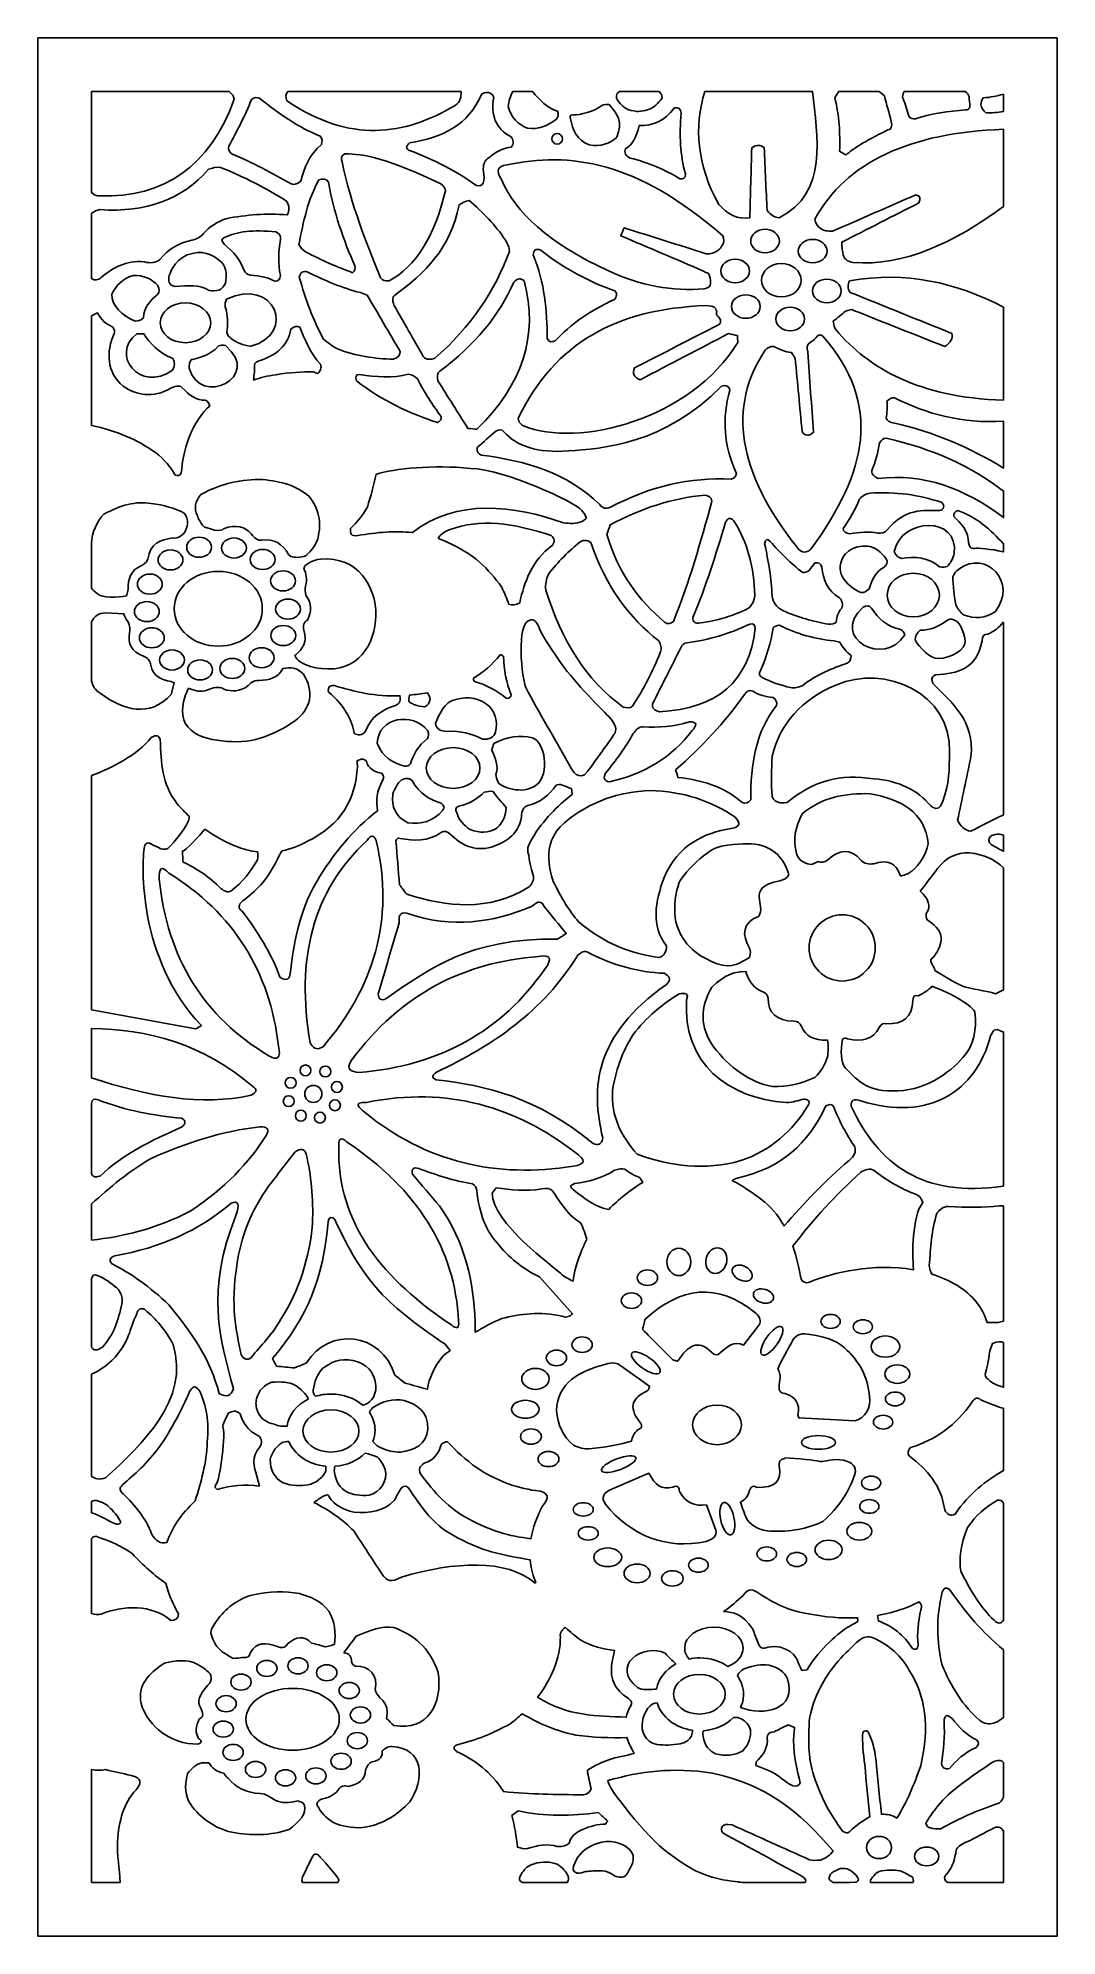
# Model space of a CAD drawing. Header units: centimetres. Extents: x 22.22 to 27.01, y 0.09 to 9.
import ezdxf

# ---------------------------------------------------------------- set-up
doc = ezdxf.new("R2010")
doc.units = ezdxf.units.CM
doc.header["$MEASUREMENT"] = 0
doc.layers.add('layer 1', color=7, linetype='Continuous')

msp = doc.modelspace()

# ---------------------------------------------------------------- linework, layer by layer
at = {"layer": 'layer 1', "color": 250}
for points, knots in [([(22.22329, 9.00077), (22.22329, 9.00077), (27.00868, 9.00077), (27.00868, 9.00077), (27.00868, 9.00077), (27.00868, 9.00077), (27.00868, 0.08669), (27.00868, 0.08669), (27.00868, 0.08669), (27.00868, 0.08669), (22.22329, 0.08669), (22.22329, 0.08669), (22.22329, 0.08669), (22.22329, 0.08669), (22.22329, 9.00077), (22.22329, 9.00077)], [0, 0, 0, 0, 0.2, 0.2, 0.2, 0.2, 0.4, 0.4, 0.4, 0.4, 0.6, 0.6, 0.6, 0.6, 1, 1, 1, 1]), ([(23.1218, 8.74885), (23.13298, 8.74025), (23.1413, 8.72878), (23.14514, 8.71281), (23.14514, 8.71281), (23.02891, 8.39675), (22.81536, 8.25049), (22.51322, 8.25884), (22.51322, 8.25884), (22.49837, 8.25754), (22.48572, 8.26275), (22.47521, 8.27454), (22.47521, 8.27454), (22.47521, 8.27454), (22.47521, 8.74885), (22.47521, 8.74885), (22.47521, 8.74885), (22.47521, 8.74885), (23.1218, 8.74885), (23.1218, 8.74885)], [0, 0, 0, 0, 0.1666667, 0.1666667, 0.1666667, 0.1666667, 0.3333333, 0.3333333, 0.3333333, 0.3333333, 0.5, 0.5, 0.5, 0.5, 0.6666667, 0.6666667, 0.6666667, 0.6666667, 1, 1, 1, 1]), ([(23.39626, 8.74885), (23.38556, 8.73847), (23.38586, 8.72341), (23.39139, 8.70605), (23.39139, 8.70605), (23.68918, 8.5055), (23.94133, 8.54157), (24.18214, 8.68352), (24.18214, 8.68352), (24.20754, 8.70061), (24.21083, 8.72711), (24.21019, 8.74885), (24.21019, 8.74885), (24.21019, 8.74885), (23.39626, 8.74885), (23.39626, 8.74885)], [0, 0, 0, 0, 0.2, 0.2, 0.2, 0.2, 0.4, 0.4, 0.4, 0.4, 0.6, 0.6, 0.6, 0.6, 1, 1, 1, 1]), ([(23.96822, 8.50779), (23.95542, 8.49653), (23.94642, 8.48528), (23.96372, 8.474), (23.96372, 8.474), (24.08538, 8.42911), (24.19136, 8.37322), (24.28305, 8.30728), (24.28305, 8.30728), (24.32932, 8.29603), (24.31799, 8.35537), (24.31454, 8.38613), (24.31454, 8.38613), (24.31415, 8.41093), (24.32276, 8.42821), (24.3404, 8.43795), (24.3404, 8.43795), (24.37038, 8.46405), (24.40411, 8.48358), (24.44609, 8.48864), (24.44609, 8.48864), (24.45772, 8.50479), (24.45734, 8.52093), (24.44497, 8.53708), (24.44497, 8.53708), (24.37019, 8.57594), (24.34882, 8.63977), (24.36401, 8.72069), (24.36401, 8.72069), (24.35707, 8.74115), (24.34169, 8.75129), (24.30779, 8.73872), (24.30779, 8.73872), (24.2459, 8.59147), (24.12006, 8.53181), (23.96822, 8.50779)], [0, 0, 0, 0, 0.1, 0.1, 0.1, 0.1, 0.2, 0.2, 0.2, 0.2, 0.3, 0.3, 0.3, 0.3, 0.4, 0.4, 0.4, 0.4, 0.5, 0.5, 0.5, 0.5, 0.6, 0.6, 0.6, 0.6, 0.7, 0.7, 0.7, 0.7, 0.8, 0.8, 0.8, 0.8, 1, 1, 1, 1]), ([(24.546, 8.74885), (24.54923, 8.74507), (24.55506, 8.7384), (24.56584, 8.72633), (24.56584, 8.72633), (24.59382, 8.69499), (24.62459, 8.66885), (24.6631, 8.65705), (24.6631, 8.65705), (24.67003, 8.64213), (24.66665, 8.6303), (24.6586, 8.61987), (24.6586, 8.61987), (24.61611, 8.5887), (24.57197, 8.56673), (24.52199, 8.57764), (24.52199, 8.57764), (24.47853, 8.5927), (24.44734, 8.62547), (24.43091, 8.67958), (24.43091, 8.67958), (24.43534, 8.70502), (24.44136, 8.72911), (24.45259, 8.74885), (24.45259, 8.74885), (24.45259, 8.74885), (24.546, 8.74885), (24.546, 8.74885)], [0, 0, 0, 0, 0.125, 0.125, 0.125, 0.125, 0.25, 0.25, 0.25, 0.25, 0.375, 0.375, 0.375, 0.375, 0.5, 0.5, 0.5, 0.5, 0.625, 0.625, 0.625, 0.625, 0.75, 0.75, 0.75, 0.75, 1, 1, 1, 1]), ([(25.14089, 8.74885), (25.14895, 8.74021), (25.15517, 8.73065), (25.15391, 8.71732), (25.15391, 8.71732), (25.13305, 8.69342), (25.11947, 8.67476), (25.08813, 8.66437), (25.08813, 8.66437), (25.05045, 8.65376), (25.03865, 8.65176), (24.99368, 8.66494), (24.99368, 8.66494), (24.96989, 8.67598), (24.95359, 8.6941), (24.94027, 8.71788), (24.94027, 8.71788), (24.93625, 8.73262), (24.94375, 8.74283), (24.95368, 8.74885), (24.95368, 8.74885), (24.95368, 8.74885), (25.14089, 8.74885), (25.14089, 8.74885)], [0, 0, 0, 0, 0.1428571, 0.1428571, 0.1428571, 0.1428571, 0.2857143, 0.2857143, 0.2857143, 0.2857143, 0.4285714, 0.4285714, 0.4285714, 0.4285714, 0.5714286, 0.5714286, 0.5714286, 0.5714286, 0.7142857, 0.7142857, 0.7142857, 0.7142857, 1, 1, 1, 1]), ([(25.35458, 8.74885), (25.30362, 8.58243), (25.31647, 8.40719), (25.41983, 8.21941), (25.41983, 8.21941), (25.46092, 8.17481), (25.5066, 8.14583), (25.56601, 8.15633), (25.56601, 8.15633), (25.569, 8.26597), (25.572, 8.37561), (25.575, 8.48525), (25.575, 8.48525), (25.59749, 8.50026), (25.61697, 8.50027), (25.63347, 8.48525), (25.63347, 8.48525), (25.63797, 8.38688), (25.64247, 8.2885), (25.64697, 8.19012), (25.64697, 8.19012), (25.6627, 8.16984), (25.68144, 8.15859), (25.70318, 8.15633), (25.70318, 8.15633), (25.93687, 8.2734), (25.88313, 8.53976), (25.86046, 8.74885), (25.86046, 8.74885), (25.86046, 8.74885), (25.35458, 8.74885), (25.35458, 8.74885)], [0, 0, 0, 0, 0.1111111, 0.1111111, 0.1111111, 0.1111111, 0.2222222, 0.2222222, 0.2222222, 0.2222222, 0.3333333, 0.3333333, 0.3333333, 0.3333333, 0.4444444, 0.4444444, 0.4444444, 0.4444444, 0.5555556, 0.5555556, 0.5555556, 0.5555556, 0.6666667, 0.6666667, 0.6666667, 0.6666667, 0.7777778, 0.7777778, 0.7777778, 0.7777778, 1, 1, 1, 1]), ([(25.96517, 8.71956), (25.96517, 8.71956), (25.9755, 8.73759), (25.98311, 8.74885), (25.98311, 8.74885), (25.98311, 8.74885), (26.17332, 8.74885), (26.17332, 8.74885), (26.17332, 8.74885), (26.17332, 8.74885), (26.19792, 8.72858), (26.19792, 8.72858), (26.19792, 8.72858), (26.20879, 8.68878), (26.21967, 8.64898), (26.23054, 8.60917), (26.23054, 8.60917), (26.23578, 8.58514), (26.23054, 8.57163), (26.21479, 8.56862), (26.21479, 8.56862), (26.09751, 8.51174), (26.04823, 8.47832), (26.01802, 8.45147), (26.01802, 8.45147), (26.0079, 8.4571), (25.99778, 8.46273), (25.98766, 8.46836), (25.98766, 8.46836), (25.99028, 8.5521), (25.98654, 8.63584), (25.96517, 8.71956)], [0, 0, 0, 0, 0.1111111, 0.1111111, 0.1111111, 0.1111111, 0.2222222, 0.2222222, 0.2222222, 0.2222222, 0.3333333, 0.3333333, 0.3333333, 0.3333333, 0.4444444, 0.4444444, 0.4444444, 0.4444444, 0.5555556, 0.5555556, 0.5555556, 0.5555556, 0.6666667, 0.6666667, 0.6666667, 0.6666667, 0.7777778, 0.7777778, 0.7777778, 0.7777778, 1, 1, 1, 1]), ([(26.28675, 8.71675), (26.28015, 8.72308), (26.28461, 8.7389), (26.29109, 8.74885), (26.29109, 8.74885), (26.29109, 8.74885), (26.57768, 8.74885), (26.57768, 8.74885), (26.57768, 8.74885), (26.58703, 8.74328), (26.59346, 8.73559), (26.59541, 8.72463), (26.59541, 8.72463), (26.59691, 8.70943), (26.5984, 8.69422), (26.5999, 8.67901), (26.5999, 8.67901), (26.5984, 8.66774), (26.5909, 8.66249), (26.57742, 8.66324), (26.57742, 8.66324), (26.50013, 8.65536), (26.42288, 8.64777), (26.3441, 8.62157), (26.3441, 8.62157), (26.33079, 8.61857), (26.32048, 8.62233), (26.31318, 8.63283), (26.31318, 8.63283), (26.30437, 8.6608), (26.29556, 8.68877), (26.28675, 8.71675)], [0, 0, 0, 0, 0.1111111, 0.1111111, 0.1111111, 0.1111111, 0.2222222, 0.2222222, 0.2222222, 0.2222222, 0.3333333, 0.3333333, 0.3333333, 0.3333333, 0.4444444, 0.4444444, 0.4444444, 0.4444444, 0.5555556, 0.5555556, 0.5555556, 0.5555556, 0.6666667, 0.6666667, 0.6666667, 0.6666667, 0.7777778, 0.7777778, 0.7777778, 0.7777778, 1, 1, 1, 1]), ([(26.6505, 8.68859), (26.65199, 8.69872), (26.65479, 8.70886), (26.66231, 8.719), (26.66231, 8.719), (26.69452, 8.72253), (26.72643, 8.72695), (26.75676, 8.73619), (26.75676, 8.73619), (26.75676, 8.73619), (26.75676, 8.65533), (26.75676, 8.65533), (26.75676, 8.65533), (26.72938, 8.65021), (26.70203, 8.64836), (26.67468, 8.64973), (26.67468, 8.64973), (26.66309, 8.65776), (26.65456, 8.67005), (26.6505, 8.68859)], [0, 0, 0, 0, 0.1666667, 0.1666667, 0.1666667, 0.1666667, 0.3333333, 0.3333333, 0.3333333, 0.3333333, 0.5, 0.5, 0.5, 0.5, 0.6666667, 0.6666667, 0.6666667, 0.6666667, 1, 1, 1, 1]), ([(23.2261, 8.71168), (23.23883, 8.72484), (23.25158, 8.72221), (23.26434, 8.71732), (23.26434, 8.71732), (23.35406, 8.64524), (23.44706, 8.58138), (23.54881, 8.53933), (23.54881, 8.53933), (23.5591, 8.52741), (23.5591, 8.51445), (23.55443, 8.50103), (23.55443, 8.50103), (23.49438, 8.45157), (23.47538, 8.39031), (23.45773, 8.32868), (23.45773, 8.32868), (23.44273, 8.31629), (23.42773, 8.30954), (23.41276, 8.31516), (23.41276, 8.31516), (23.32086, 8.36637), (23.2288, 8.41691), (23.1339, 8.45598), (23.1339, 8.45598), (23.12338, 8.46441), (23.11476, 8.47419), (23.11928, 8.49314), (23.11928, 8.49314), (23.15884, 8.56402), (23.19557, 8.63632), (23.2261, 8.71168)], [0, 0, 0, 0, 0.1111111, 0.1111111, 0.1111111, 0.1111111, 0.2222222, 0.2222222, 0.2222222, 0.2222222, 0.3333333, 0.3333333, 0.3333333, 0.3333333, 0.4444444, 0.4444444, 0.4444444, 0.4444444, 0.5555556, 0.5555556, 0.5555556, 0.5555556, 0.6666667, 0.6666667, 0.6666667, 0.6666667, 0.7777778, 0.7777778, 0.7777778, 0.7777778, 1, 1, 1, 1]), ([(24.72382, 8.621), (24.72495, 8.62437), (24.71292, 8.64087), (24.73844, 8.63902), (24.73844, 8.63902), (24.76397, 8.63716), (24.83995, 8.65777), (24.87112, 8.68352), (24.87112, 8.68352), (24.88236, 8.68746), (24.89361, 8.68915), (24.90485, 8.68859), (24.90485, 8.68859), (24.94351, 8.64789), (24.97188, 8.60321), (24.94139, 8.53538), (24.94139, 8.53538), (24.90825, 8.50283), (24.86562, 8.4893), (24.81152, 8.49878), (24.81152, 8.49878), (24.7534, 8.52144), (24.73387, 8.56827), (24.72382, 8.621)], [0, 0, 0, 0, 0.1428571, 0.1428571, 0.1428571, 0.1428571, 0.2857143, 0.2857143, 0.2857143, 0.2857143, 0.4285714, 0.4285714, 0.4285714, 0.4285714, 0.5714286, 0.5714286, 0.5714286, 0.5714286, 0.7142857, 0.7142857, 0.7142857, 0.7142857, 1, 1, 1, 1]), ([(25.04653, 8.5889), (25.11005, 8.58712), (25.16626, 8.61095), (25.21182, 8.67226), (25.21182, 8.67226), (25.2313, 8.67599), (25.24179, 8.66773), (25.2433, 8.64747), (25.2433, 8.64747), (25.2351, 8.54567), (25.23874, 8.44928), (25.26354, 8.36248), (25.26354, 8.36248), (25.26431, 8.3399), (25.25193, 8.33843), (25.23767, 8.33995), (25.23767, 8.33995), (25.16955, 8.38069), (25.0929, 8.41411), (25.0038, 8.43682), (25.0038, 8.43682), (24.98169, 8.44697), (24.97458, 8.46161), (24.98244, 8.48075), (24.98244, 8.48075), (25.01336, 8.49765), (25.03361, 8.53596), (25.04653, 8.5889)], [0, 0, 0, 0, 0.125, 0.125, 0.125, 0.125, 0.25, 0.25, 0.25, 0.25, 0.375, 0.375, 0.375, 0.375, 0.5, 0.5, 0.5, 0.5, 0.625, 0.625, 0.625, 0.625, 0.75, 0.75, 0.75, 0.75, 1, 1, 1, 1]), ([(25.87185, 8.14957), (25.87408, 8.1323), (25.88232, 8.11803), (25.89658, 8.10676), (25.89658, 8.10676), (25.91229, 8.09472), (25.93329, 8.09324), (25.95505, 8.09324), (25.95505, 8.09324), (26.08548, 8.15031), (26.21591, 8.20738), (26.34634, 8.26446), (26.34634, 8.26446), (26.3677, 8.26097), (26.36845, 8.24615), (26.35984, 8.22616), (26.35984, 8.22616), (26.23915, 8.16459), (26.11846, 8.10301), (25.99778, 8.04143), (25.99778, 8.04143), (25.99852, 8.02003), (26, 7.99826), (26.00678, 7.97384), (26.00678, 7.97384), (26.01535, 7.95542), (26.03185, 7.95018), (26.0495, 7.94681), (26.0495, 7.94681), (26.29137, 7.92702), (26.52571, 8.03941), (26.75676, 8.20948), (26.75676, 8.20948), (26.75676, 8.20948), (26.75676, 8.5717), (26.75676, 8.5717), (26.75676, 8.5717), (26.31804, 8.55594), (26.01871, 8.41904), (25.87185, 8.14957)], [0, 0, 0, 0, 0.0909091, 0.0909091, 0.0909091, 0.0909091, 0.1818182, 0.1818182, 0.1818182, 0.1818182, 0.2727273, 0.2727273, 0.2727273, 0.2727273, 0.3636364, 0.3636364, 0.3636364, 0.3636364, 0.4545455, 0.4545455, 0.4545455, 0.4545455, 0.5454545, 0.5454545, 0.5454545, 0.5454545, 0.6363636, 0.6363636, 0.6363636, 0.6363636, 0.7272727, 0.7272727, 0.7272727, 0.7272727, 0.8181818, 0.8181818, 0.8181818, 0.8181818, 1, 1, 1, 1]), ([(24.66141, 8.50216), (24.67538, 8.50216), (24.68671, 8.51326), (24.68671, 8.52694), (24.68671, 8.52694), (24.68671, 8.54063), (24.67538, 8.55173), (24.66141, 8.55173), (24.66141, 8.55173), (24.64744, 8.55173), (24.63611, 8.54063), (24.63611, 8.52694), (24.63611, 8.52694), (24.63611, 8.51326), (24.64744, 8.50216), (24.66141, 8.50216)], [0, 0, 0, 0, 0.2, 0.2, 0.2, 0.2, 0.4, 0.4, 0.4, 0.4, 0.6, 0.6, 0.6, 0.6, 1, 1, 1, 1]), ([(22.47521, 8.17735), (22.48737, 8.18576), (22.50003, 8.19258), (22.51435, 8.19463), (22.51435, 8.19463), (22.73098, 8.1796), (22.90114, 8.24267), (23.02483, 8.38387), (23.02483, 8.38387), (23.04226, 8.3908), (23.06062, 8.39493), (23.08105, 8.39288), (23.08105, 8.39288), (23.18945, 8.34889), (23.29272, 8.29716), (23.38914, 8.23518), (23.38914, 8.23518), (23.40489, 8.21339), (23.40638, 8.19161), (23.39364, 8.16984), (23.39364, 8.16984), (23.29768, 8.17757), (23.20173, 8.17114), (23.10579, 8.15182), (23.10579, 8.15182), (23.06487, 8.1371), (23.02901, 8.11476), (23.0001, 8.08198), (23.0001, 8.08198), (22.98802, 8.06642), (22.96871, 8.05703), (22.94613, 8.05044), (22.94613, 8.05044), (22.88295, 8.03985), (22.8346, 8.00699), (22.79545, 7.96032), (22.79545, 7.96032), (22.77651, 7.94306), (22.7514, 7.94231), (22.72349, 7.94905), (22.72349, 7.94905), (22.63281, 7.95796), (22.57553, 7.91948), (22.5211, 7.87696), (22.5211, 7.87696), (22.50357, 7.8615), (22.48867, 7.86158), (22.47521, 7.87049), (22.47521, 7.87049), (22.47521, 7.87049), (22.47521, 8.17735), (22.47521, 8.17735)], [0, 0, 0, 0, 0.0714286, 0.0714286, 0.0714286, 0.0714286, 0.1428571, 0.1428571, 0.1428571, 0.1428571, 0.2142857, 0.2142857, 0.2142857, 0.2142857, 0.2857143, 0.2857143, 0.2857143, 0.2857143, 0.3571429, 0.3571429, 0.3571429, 0.3571429, 0.4285714, 0.4285714, 0.4285714, 0.4285714, 0.5, 0.5, 0.5, 0.5, 0.5714286, 0.5714286, 0.5714286, 0.5714286, 0.6428571, 0.6428571, 0.6428571, 0.6428571, 0.7142857, 0.7142857, 0.7142857, 0.7142857, 0.7857143, 0.7857143, 0.7857143, 0.7857143, 0.8571429, 0.8571429, 0.8571429, 0.8571429, 1, 1, 1, 1]), ([(23.65113, 8.4188), (23.64512, 8.43382), (23.64663, 8.44696), (23.66462, 8.45598), (23.66462, 8.45598), (23.74788, 8.45978), (23.87625, 8.42969), (24.11551, 8.31629), (24.11551, 8.31629), (24.12812, 8.30564), (24.13776, 8.29466), (24.13688, 8.28249), (24.13688, 8.28249), (24.08534, 8.06694), (23.99614, 7.92844), (23.87264, 7.86007), (23.87264, 7.86007), (23.85428, 7.85858), (23.8404, 7.86309), (23.83104, 7.87359), (23.83104, 7.87359), (23.76438, 8.04286), (23.69635, 8.20969), (23.65113, 8.4188)], [0, 0, 0, 0, 0.1428571, 0.1428571, 0.1428571, 0.1428571, 0.2857143, 0.2857143, 0.2857143, 0.2857143, 0.4285714, 0.4285714, 0.4285714, 0.4285714, 0.5714286, 0.5714286, 0.5714286, 0.5714286, 0.7142857, 0.7142857, 0.7142857, 0.7142857, 1, 1, 1, 1]), ([(25.38115, 7.84992), (25.38298, 7.8304), (25.36693, 7.82713), (25.35191, 7.82289), (25.35191, 7.82289), (25.20387, 7.80936), (25.05283, 7.8379), (24.89878, 7.9085), (24.89878, 7.9085), (24.61783, 8.03842), (24.46506, 8.18261), (24.39999, 8.33657), (24.39999, 8.33657), (24.37227, 8.37711), (24.38052, 8.39963), (24.42472, 8.40415), (24.42472, 8.40415), (24.71724, 8.46837), (25.03844, 8.4224), (25.43894, 8.07184), (25.43894, 8.07184), (25.4446, 8.05644), (25.44798, 8.04105), (25.43557, 8.02566), (25.43557, 8.02566), (25.42732, 8.00857), (25.41081, 7.99768), (25.3906, 7.98961), (25.3906, 7.98961), (25.3816, 7.9866), (25.37186, 7.98585), (25.36136, 7.98736), (25.36136, 7.98736), (25.23281, 8.02791), (25.10425, 8.06847), (24.97569, 8.10902), (24.97569, 8.10902), (24.97044, 8.09663), (24.96519, 8.08424), (24.95995, 8.07184), (24.95995, 8.07184), (25.08925, 8.01664), (25.21856, 7.96145), (25.34787, 7.90625), (25.34787, 7.90625), (25.35575, 7.90212), (25.36361, 7.89799), (25.37148, 7.89386), (25.37148, 7.89386), (25.37899, 7.87982), (25.38418, 7.86545), (25.38115, 7.84992)], [0, 0, 0, 0, 0.0714286, 0.0714286, 0.0714286, 0.0714286, 0.1428571, 0.1428571, 0.1428571, 0.1428571, 0.2142857, 0.2142857, 0.2142857, 0.2142857, 0.2857143, 0.2857143, 0.2857143, 0.2857143, 0.3571429, 0.3571429, 0.3571429, 0.3571429, 0.4285714, 0.4285714, 0.4285714, 0.4285714, 0.5, 0.5, 0.5, 0.5, 0.5714286, 0.5714286, 0.5714286, 0.5714286, 0.6428571, 0.6428571, 0.6428571, 0.6428571, 0.7142857, 0.7142857, 0.7142857, 0.7142857, 0.7857143, 0.7857143, 0.7857143, 0.7857143, 0.8571429, 0.8571429, 0.8571429, 0.8571429, 1, 1, 1, 1]), ([(23.54207, 8.33432), (23.55967, 8.34146), (23.5754, 8.34109), (23.58704, 8.32418), (23.58704, 8.32418), (23.61149, 8.18284), (23.65735, 8.05326), (23.71185, 7.92991), (23.71185, 7.92991), (23.71373, 7.9194), (23.71373, 7.90889), (23.70061, 7.89837), (23.70061, 7.89837), (23.62976, 7.92447), (23.55703, 7.95528), (23.48022, 7.99637), (23.48022, 7.99637), (23.4658, 8.00539), (23.45418, 8.01628), (23.44874, 8.03129), (23.44874, 8.03129), (23.46879, 8.13785), (23.49189, 8.24287), (23.54207, 8.33432)], [0, 0, 0, 0, 0.1428571, 0.1428571, 0.1428571, 0.1428571, 0.2857143, 0.2857143, 0.2857143, 0.2857143, 0.4285714, 0.4285714, 0.4285714, 0.4285714, 0.5714286, 0.5714286, 0.5714286, 0.5714286, 0.7142857, 0.7142857, 0.7142857, 0.7142857, 1, 1, 1, 1]), ([(23.89513, 7.7463), (23.88612, 7.76957), (23.88763, 7.78534), (23.89962, 7.7936), (23.89962, 7.7936), (24.03881, 7.8936), (24.16094, 8.01174), (24.20096, 8.21716), (24.20096, 8.21716), (24.2152, 8.2269), (24.23094, 8.23366), (24.24819, 8.23743), (24.24819, 8.23743), (24.31145, 8.18172), (24.37162, 8.12342), (24.41686, 8.05269), (24.41686, 8.05269), (24.4296, 8.03466), (24.43633, 8.01664), (24.4371, 7.99862), (24.4371, 7.99862), (24.36953, 7.81224), (24.25577, 7.64356), (24.08628, 7.49622), (24.08628, 7.49622), (24.06733, 7.49156), (24.04818, 7.48539), (24.03231, 7.50523), (24.03231, 7.50523), (23.98658, 7.58559), (23.94085, 7.66595), (23.89513, 7.7463)], [0, 0, 0, 0, 0.1111111, 0.1111111, 0.1111111, 0.1111111, 0.2222222, 0.2222222, 0.2222222, 0.2222222, 0.3333333, 0.3333333, 0.3333333, 0.3333333, 0.4444444, 0.4444444, 0.4444444, 0.4444444, 0.5555556, 0.5555556, 0.5555556, 0.5555556, 0.6666667, 0.6666667, 0.6666667, 0.6666667, 0.7777778, 0.7777778, 0.7777778, 0.7777778, 1, 1, 1, 1]), ([(23.09749, 8.03241), (23.08695, 8.04405), (23.08018, 8.05531), (23.09973, 8.06395), (23.09973, 8.06395), (23.15707, 8.09119), (23.23503, 8.10166), (23.34036, 8.08986), (23.34036, 8.08986), (23.36122, 8.07961), (23.36449, 8.06703), (23.36285, 8.05381), (23.36285, 8.05381), (23.35263, 7.99619), (23.34945, 7.9395), (23.36172, 7.88485), (23.36172, 7.88485), (23.35984, 7.86758), (23.35122, 7.85857), (23.33586, 7.85781), (23.33586, 7.85781), (23.30633, 7.87413), (23.26866, 7.88432), (23.22117, 7.8871), (23.22117, 7.8871), (23.2065, 7.89072), (23.19609, 7.89739), (23.19194, 7.9085), (23.19194, 7.9085), (23.17351, 7.95564), (23.14288, 7.99731), (23.09749, 8.03241)], [0, 0, 0, 0, 0.1111111, 0.1111111, 0.1111111, 0.1111111, 0.2222222, 0.2222222, 0.2222222, 0.2222222, 0.3333333, 0.3333333, 0.3333333, 0.3333333, 0.4444444, 0.4444444, 0.4444444, 0.4444444, 0.5555556, 0.5555556, 0.5555556, 0.5555556, 0.6666667, 0.6666667, 0.6666667, 0.6666667, 0.7777778, 0.7777778, 0.7777778, 0.7777778, 1, 1, 1, 1]), ([(25.63751, 7.99186), (25.67474, 7.99186), (25.70497, 8.01658), (25.70497, 8.04705), (25.70497, 8.04705), (25.70497, 8.07753), (25.67474, 8.10225), (25.63751, 8.10225), (25.63751, 8.10225), (25.60026, 8.10225), (25.57004, 8.07753), (25.57004, 8.04705), (25.57004, 8.04705), (25.57004, 8.01658), (25.60026, 7.99186), (25.63751, 7.99186)], [0, 0, 0, 0, 0.2, 0.2, 0.2, 0.2, 0.4, 0.4, 0.4, 0.4, 0.6, 0.6, 0.6, 0.6, 1, 1, 1, 1]), ([(25.86127, 7.94455), (25.8985, 7.94455), (25.92873, 7.96926), (25.92873, 7.99974), (25.92873, 7.99974), (25.92873, 8.03022), (25.8985, 8.05494), (25.86127, 8.05494), (25.86127, 8.05494), (25.82402, 8.05494), (25.7938, 8.03022), (25.7938, 7.99974), (25.7938, 7.99974), (25.7938, 7.96926), (25.82402, 7.94455), (25.86127, 7.94455)], [0, 0, 0, 0, 0.2, 0.2, 0.2, 0.2, 0.4, 0.4, 0.4, 0.4, 0.6, 0.6, 0.6, 0.6, 1, 1, 1, 1]), ([(22.83775, 7.87922), (22.84225, 7.8871), (22.85688, 7.95621), (22.92433, 7.98172), (22.92433, 7.98172), (22.99178, 8.00724), (23.04275, 7.98734), (23.08624, 7.9468), (23.08624, 7.9468), (23.11041, 7.91345), (23.11002, 7.88625), (23.10423, 7.84992), (23.10423, 7.84992), (23.0971, 7.83416), (23.08697, 7.82291), (23.07387, 7.81613), (23.07387, 7.81613), (23.05849, 7.81238), (23.04312, 7.81276), (23.02777, 7.815), (23.02777, 7.815), (22.9826, 7.8433), (22.93013, 7.83785), (22.86698, 7.83303), (22.86698, 7.83303), (22.85311, 7.83642), (22.84373, 7.8428), (22.83887, 7.85218), (22.83887, 7.85218), (22.8385, 7.86119), (22.83812, 7.87021), (22.83775, 7.87922)], [0, 0, 0, 0, 0.1111111, 0.1111111, 0.1111111, 0.1111111, 0.2222222, 0.2222222, 0.2222222, 0.2222222, 0.3333333, 0.3333333, 0.3333333, 0.3333333, 0.4444444, 0.4444444, 0.4444444, 0.4444444, 0.5555556, 0.5555556, 0.5555556, 0.5555556, 0.6666667, 0.6666667, 0.6666667, 0.6666667, 0.7777778, 0.7777778, 0.7777778, 0.7777778, 1, 1, 1, 1]), ([(24.54909, 7.98172), (24.5502, 8.00575), (24.56182, 8.01326), (24.58394, 8.00425), (24.58394, 8.00425), (24.69534, 7.91648), (24.81209, 7.85547), (24.93251, 7.81276), (24.93251, 7.81276), (24.94681, 7.79925), (24.94004, 7.78573), (24.93026, 7.7722), (24.93026, 7.7722), (24.81378, 7.72039), (24.72401, 7.65431), (24.65253, 7.57845), (24.65253, 7.57845), (24.63754, 7.57203), (24.62327, 7.56901), (24.61431, 7.58971), (24.61431, 7.58971), (24.61493, 7.72039), (24.60246, 7.85106), (24.54909, 7.98172)], [0, 0, 0, 0, 0.1428571, 0.1428571, 0.1428571, 0.1428571, 0.2857143, 0.2857143, 0.2857143, 0.2857143, 0.4285714, 0.4285714, 0.4285714, 0.4285714, 0.5714286, 0.5714286, 0.5714286, 0.5714286, 0.7142857, 0.7142857, 0.7142857, 0.7142857, 1, 1, 1, 1]), ([(25.49697, 7.85105), (25.5342, 7.85105), (25.56443, 7.87577), (25.56443, 7.90624), (25.56443, 7.90624), (25.56443, 7.93672), (25.5342, 7.96144), (25.49697, 7.96144), (25.49697, 7.96144), (25.45972, 7.96144), (25.4295, 7.93672), (25.4295, 7.90624), (25.4295, 7.90624), (25.4295, 7.87577), (25.45972, 7.85105), (25.49697, 7.85105)], [0, 0, 0, 0, 0.2, 0.2, 0.2, 0.2, 0.4, 0.4, 0.4, 0.4, 0.6, 0.6, 0.6, 0.6, 1, 1, 1, 1]), ([(25.71396, 7.7846), (25.7655, 7.7846), (25.80729, 7.81966), (25.80729, 7.86289), (25.80729, 7.86289), (25.80729, 7.90611), (25.7655, 7.94117), (25.71396, 7.94117), (25.71396, 7.94117), (25.66243, 7.94117), (25.62064, 7.90611), (25.62064, 7.86289), (25.62064, 7.86289), (25.62064, 7.81966), (25.66243, 7.7846), (25.71396, 7.7846)], [0, 0, 0, 0, 0.2, 0.2, 0.2, 0.2, 0.4, 0.4, 0.4, 0.4, 0.6, 0.6, 0.6, 0.6, 1, 1, 1, 1]), ([(22.78603, 7.83753), (22.79578, 7.82178), (22.79502, 7.80752), (22.78378, 7.79473), (22.78378, 7.79473), (22.75076, 7.76774), (22.72149, 7.73774), (22.71856, 7.68659), (22.71856, 7.68659), (22.70755, 7.67291), (22.69329, 7.67225), (22.67921, 7.67082), (22.67921, 7.67082), (22.61531, 7.70012), (22.57109, 7.7388), (22.57014, 7.79811), (22.57014, 7.79811), (22.59038, 7.83791), (22.62, 7.87018), (22.67021, 7.88597), (22.67021, 7.88597), (22.71932, 7.88634), (22.75793, 7.87019), (22.78603, 7.83753)], [0, 0, 0, 0, 0.1428571, 0.1428571, 0.1428571, 0.1428571, 0.2857143, 0.2857143, 0.2857143, 0.2857143, 0.4285714, 0.4285714, 0.4285714, 0.4285714, 0.5714286, 0.5714286, 0.5714286, 0.5714286, 0.7142857, 0.7142857, 0.7142857, 0.7142857, 1, 1, 1, 1]), ([(23.10311, 7.7384), (23.10216, 7.74986), (23.10215, 7.76149), (23.10873, 7.77446), (23.10873, 7.77446), (23.32932, 7.88159), (23.44547, 7.61327), (23.22229, 7.55255), (23.22229, 7.55255), (23.1871, 7.55783), (23.15514, 7.56905), (23.12897, 7.59084), (23.12897, 7.59084), (23.12165, 7.59651), (23.11412, 7.6015), (23.10985, 7.61787), (23.10985, 7.61787), (23.11491, 7.65805), (23.11604, 7.69824), (23.10311, 7.7384)], [0, 0, 0, 0, 0.1666667, 0.1666667, 0.1666667, 0.1666667, 0.3333333, 0.3333333, 0.3333333, 0.3333333, 0.5, 0.5, 0.5, 0.5, 0.6666667, 0.6666667, 0.6666667, 0.6666667, 1, 1, 1, 1]), ([(23.45055, 7.87696), (23.45495, 7.90117), (23.46825, 7.90755), (23.48766, 7.90174), (23.48766, 7.90174), (23.56969, 7.86241), (23.65223, 7.82617), (23.73727, 7.80486), (23.73727, 7.80486), (23.74776, 7.80111), (23.75826, 7.79736), (23.76875, 7.7936), (23.76875, 7.7936), (23.82047, 7.70537), (23.87219, 7.61713), (23.92392, 7.52888), (23.92392, 7.52888), (23.92391, 7.51199), (23.91342, 7.49961), (23.89244, 7.49172), (23.89244, 7.49172), (23.80473, 7.49518), (23.71702, 7.50663), (23.62933, 7.54015), (23.62933, 7.54015), (23.60758, 7.55236), (23.58584, 7.56814), (23.56412, 7.58634), (23.56412, 7.58634), (23.51444, 7.67646), (23.47922, 7.77483), (23.45055, 7.87696)], [0, 0, 0, 0, 0.1111111, 0.1111111, 0.1111111, 0.1111111, 0.2222222, 0.2222222, 0.2222222, 0.2222222, 0.3333333, 0.3333333, 0.3333333, 0.3333333, 0.4444444, 0.4444444, 0.4444444, 0.4444444, 0.5555556, 0.5555556, 0.5555556, 0.5555556, 0.6666667, 0.6666667, 0.6666667, 0.6666667, 0.7777778, 0.7777778, 0.7777778, 0.7777778, 1, 1, 1, 1]), ([(24.11057, 7.43652), (24.0963, 7.42678), (24.09782, 7.40913), (24.10158, 7.39033), (24.10158, 7.39033), (24.14843, 7.31599), (24.19528, 7.24164), (24.24213, 7.1673), (24.24213, 7.1673), (24.25637, 7.1658), (24.27061, 7.1643), (24.28485, 7.16279), (24.28485, 7.16279), (24.4974, 7.37155), (24.57563, 7.60322), (24.50636, 7.86006), (24.50636, 7.86006), (24.49155, 7.87226), (24.4758, 7.87414), (24.45801, 7.8533), (24.45801, 7.8533), (24.38866, 7.69835), (24.27585, 7.55839), (24.11057, 7.43652)], [0, 0, 0, 0, 0.1428571, 0.1428571, 0.1428571, 0.1428571, 0.2857143, 0.2857143, 0.2857143, 0.2857143, 0.4285714, 0.4285714, 0.4285714, 0.4285714, 0.5714286, 0.5714286, 0.5714286, 0.5714286, 0.7142857, 0.7142857, 0.7142857, 0.7142857, 1, 1, 1, 1]), ([(25.92761, 7.75756), (25.96484, 7.75756), (25.99507, 7.78228), (25.99507, 7.81275), (25.99507, 7.81275), (25.99507, 7.84323), (25.96484, 7.86795), (25.92761, 7.86795), (25.92761, 7.86795), (25.89036, 7.86795), (25.86014, 7.84323), (25.86014, 7.81275), (25.86014, 7.81275), (25.86014, 7.78228), (25.89036, 7.75756), (25.92761, 7.75756)], [0, 0, 0, 0, 0.2, 0.2, 0.2, 0.2, 0.4, 0.4, 0.4, 0.4, 0.6, 0.6, 0.6, 0.6, 1, 1, 1, 1]), ([(26.03667, 7.80599), (26.02542, 7.824), (26.02468, 7.84202), (26.03443, 7.86005), (26.03443, 7.86005), (26.29935, 7.90771), (26.53597, 7.85149), (26.75676, 7.73701), (26.75676, 7.73701), (26.75676, 7.73701), (26.75676, 7.29918), (26.75676, 7.29918), (26.75676, 7.29918), (26.36039, 7.31334), (26.12792, 7.44576), (25.96921, 7.63139), (25.96921, 7.63139), (25.96434, 7.64001), (25.95984, 7.65016), (25.95797, 7.67081), (25.95797, 7.67081), (25.97708, 7.68621), (25.99619, 7.7016), (26.0153, 7.717), (26.0153, 7.717), (26.02968, 7.72169), (26.04559, 7.72963), (26.05354, 7.7215), (26.05354, 7.7215), (26.19634, 7.66481), (26.33914, 7.60811), (26.48193, 7.55141), (26.48193, 7.55141), (26.5093, 7.56906), (26.52016, 7.58971), (26.51455, 7.61337), (26.51455, 7.61337), (26.35525, 7.67757), (26.19596, 7.74178), (26.03667, 7.80599)], [0, 0, 0, 0, 0.0909091, 0.0909091, 0.0909091, 0.0909091, 0.1818182, 0.1818182, 0.1818182, 0.1818182, 0.2727273, 0.2727273, 0.2727273, 0.2727273, 0.3636364, 0.3636364, 0.3636364, 0.3636364, 0.4545455, 0.4545455, 0.4545455, 0.4545455, 0.5454545, 0.5454545, 0.5454545, 0.5454545, 0.6363636, 0.6363636, 0.6363636, 0.6363636, 0.7272727, 0.7272727, 0.7272727, 0.7272727, 0.8181818, 0.8181818, 0.8181818, 0.8181818, 1, 1, 1, 1]), ([(22.91579, 7.56944), (22.98124, 7.56944), (23.03431, 7.61131), (23.03431, 7.66294), (23.03431, 7.66294), (23.03431, 7.71456), (22.98124, 7.75643), (22.91579, 7.75643), (22.91579, 7.75643), (22.85034, 7.75643), (22.79727, 7.71456), (22.79727, 7.66294), (22.79727, 7.66294), (22.79727, 7.61131), (22.85034, 7.56944), (22.91579, 7.56944)], [0, 0, 0, 0, 0.2, 0.2, 0.2, 0.2, 0.4, 0.4, 0.4, 0.4, 0.6, 0.6, 0.6, 0.6, 1, 1, 1, 1]), ([(25.54756, 7.68433), (25.58479, 7.68433), (25.61502, 7.70905), (25.61502, 7.73953), (25.61502, 7.73953), (25.61502, 7.77001), (25.58479, 7.79473), (25.54756, 7.79473), (25.54756, 7.79473), (25.51031, 7.79473), (25.48009, 7.77001), (25.48009, 7.73953), (25.48009, 7.73953), (25.48009, 7.70905), (25.51031, 7.68433), (25.54756, 7.68433)], [0, 0, 0, 0, 0.2, 0.2, 0.2, 0.2, 0.4, 0.4, 0.4, 0.4, 0.6, 0.6, 0.6, 0.6, 1, 1, 1, 1]), ([(22.47521, 7.69513), (22.47521, 7.69513), (22.50268, 7.71024), (22.50268, 7.71024), (22.50268, 7.71024), (22.51917, 7.6787), (22.54315, 7.65617), (22.57464, 7.64266), (22.57464, 7.64266), (22.58287, 7.63252), (22.58511, 7.62238), (22.58138, 7.61224), (22.58138, 7.61224), (22.54249, 7.52955), (22.54529, 7.42819), (22.62355, 7.365), (22.62355, 7.365), (22.68884, 7.3227), (22.76042, 7.30749), (22.84675, 7.35541), (22.84675, 7.35541), (22.86567, 7.36613), (22.88365, 7.37027), (22.89959, 7.35992), (22.89959, 7.35992), (22.93295, 7.32011), (22.96929, 7.29984), (23.00866, 7.29909), (23.00866, 7.29909), (23.02256, 7.29393), (23.02815, 7.2836), (23.02994, 7.27085), (23.02994, 7.27085), (23.02994, 7.27085), (23.01764, 7.26164), (23.01764, 7.26164), (23.01764, 7.26164), (22.93593, 7.17358), (22.90602, 7.06862), (22.89606, 6.95713), (22.89606, 6.95713), (22.88845, 6.94433), (22.87873, 6.94336), (22.86801, 6.94776), (22.86801, 6.94776), (22.84564, 6.98471), (22.81867, 7.02088), (22.77448, 7.05317), (22.77448, 7.05317), (22.69128, 7.11561), (22.58957, 7.15583), (22.47521, 7.18083), (22.47521, 7.18083), (22.47521, 7.18083), (22.47521, 7.69513), (22.47521, 7.69513)], [0, 0, 0, 0, 0.0666667, 0.0666667, 0.0666667, 0.0666667, 0.1333333, 0.1333333, 0.1333333, 0.1333333, 0.2, 0.2, 0.2, 0.2, 0.2666667, 0.2666667, 0.2666667, 0.2666667, 0.3333333, 0.3333333, 0.3333333, 0.3333333, 0.4, 0.4, 0.4, 0.4, 0.4666667, 0.4666667, 0.4666667, 0.4666667, 0.5333333, 0.5333333, 0.5333333, 0.5333333, 0.6, 0.6, 0.6, 0.6, 0.6666667, 0.6666667, 0.6666667, 0.6666667, 0.7333333, 0.7333333, 0.7333333, 0.7333333, 0.8, 0.8, 0.8, 0.8, 0.8666667, 0.8666667, 0.8666667, 0.8666667, 1, 1, 1, 1]), ([(25.41038, 7.71588), (25.40758, 7.69072), (25.41619, 7.70162), (25.42837, 7.67645), (25.42837, 7.67645), (25.43062, 7.66857), (25.42761, 7.66069), (25.41937, 7.6528), (25.41937, 7.6528), (25.28782, 7.58596), (25.15627, 7.51913), (25.02471, 7.45229), (25.02471, 7.45229), (25.01141, 7.42314), (25.02303, 7.4056), (25.05169, 7.39596), (25.05169, 7.39596), (25.18963, 7.46806), (25.32755, 7.54015), (25.46548, 7.61224), (25.46548, 7.61224), (25.47972, 7.60924), (25.49396, 7.60624), (25.5082, 7.60323), (25.5082, 7.60323), (25.50858, 7.59234), (25.50895, 7.58145), (25.50933, 7.57057), (25.50933, 7.57057), (25.29001, 7.20796), (24.75505, 7.07299), (24.50355, 7.17968), (24.50355, 7.17968), (24.48781, 7.18644), (24.47403, 7.20559), (24.4805, 7.21798), (24.4805, 7.21798), (24.65275, 7.57097), (24.93867, 7.72753), (25.35978, 7.74404), (25.35978, 7.74404), (25.37888, 7.74309), (25.39864, 7.743), (25.40701, 7.72827), (25.40701, 7.72827), (25.40814, 7.72414), (25.40926, 7.72001), (25.41038, 7.71588)], [0, 0, 0, 0, 0.0769231, 0.0769231, 0.0769231, 0.0769231, 0.1538462, 0.1538462, 0.1538462, 0.1538462, 0.2307692, 0.2307692, 0.2307692, 0.2307692, 0.3076923, 0.3076923, 0.3076923, 0.3076923, 0.3846154, 0.3846154, 0.3846154, 0.3846154, 0.4615385, 0.4615385, 0.4615385, 0.4615385, 0.5384615, 0.5384615, 0.5384615, 0.5384615, 0.6153846, 0.6153846, 0.6153846, 0.6153846, 0.6923077, 0.6923077, 0.6923077, 0.6923077, 0.7692308, 0.7692308, 0.7692308, 0.7692308, 0.8461538, 0.8461538, 0.8461538, 0.8461538, 1, 1, 1, 1]), ([(25.75557, 7.62576), (25.79281, 7.62576), (25.82303, 7.65048), (25.82303, 7.68095), (25.82303, 7.68095), (25.82303, 7.71143), (25.79281, 7.73615), (25.75557, 7.73615), (25.75557, 7.73615), (25.71832, 7.73615), (25.6881, 7.71143), (25.6881, 7.68095), (25.6881, 7.68095), (25.6881, 7.65048), (25.71832, 7.62576), (25.75557, 7.62576)], [0, 0, 0, 0, 0.2, 0.2, 0.2, 0.2, 0.4, 0.4, 0.4, 0.4, 0.6, 0.6, 0.6, 0.6, 1, 1, 1, 1]), ([(22.68777, 7.61111), (22.69883, 7.61093), (22.70989, 7.61074), (22.72095, 7.61055), (22.72095, 7.61055), (22.74946, 7.56573), (22.78832, 7.52491), (22.85587, 7.49509), (22.85587, 7.49509), (22.86745, 7.47831), (22.86566, 7.45972), (22.85474, 7.4399), (22.85474, 7.4399), (22.70074, 7.33272), (22.56034, 7.51544), (22.68777, 7.61111)], [0, 0, 0, 0, 0.2, 0.2, 0.2, 0.2, 0.4, 0.4, 0.4, 0.4, 0.6, 0.6, 0.6, 0.6, 1, 1, 1, 1]), ([(23.23569, 7.3939), (23.23829, 7.41521), (23.24179, 7.45218), (23.24028, 7.46242), (23.24028, 7.46242), (23.23825, 7.47629), (23.25515, 7.48132), (23.26727, 7.48608), (23.26727, 7.48608), (23.34392, 7.51226), (23.3975, 7.55637), (23.4112, 7.63364), (23.4112, 7.63364), (23.42506, 7.64343), (23.43892, 7.65096), (23.4528, 7.64266), (23.4528, 7.64266), (23.47729, 7.57863), (23.50398, 7.52005), (23.54949, 7.46806), (23.54949, 7.46806), (23.55679, 7.45005), (23.54964, 7.43618), (23.53595, 7.42421), (23.53595, 7.42421), (23.52887, 7.4278), (23.52512, 7.42911), (23.51797, 7.43264), (23.51797, 7.43264), (23.46251, 7.43227), (23.40672, 7.43152), (23.34028, 7.41858), (23.34028, 7.41858), (23.30186, 7.41393), (23.26737, 7.40531), (23.23569, 7.3939)], [0, 0, 0, 0, 0.1, 0.1, 0.1, 0.1, 0.2, 0.2, 0.2, 0.2, 0.3, 0.3, 0.3, 0.3, 0.4, 0.4, 0.4, 0.4, 0.5, 0.5, 0.5, 0.5, 0.6, 0.6, 0.6, 0.6, 0.7, 0.7, 0.7, 0.7, 0.8, 0.8, 0.8, 0.8, 1, 1, 1, 1]), ([(25.63863, 7.53452), (25.64874, 7.54467), (25.65996, 7.55332), (25.67911, 7.55141), (25.67911, 7.55141), (25.70459, 7.53862), (25.73081, 7.527), (25.76232, 7.52325), (25.76232, 7.52325), (25.76794, 7.51425), (25.77356, 7.50524), (25.77919, 7.49622), (25.77919, 7.49622), (25.79005, 7.38095), (25.80092, 7.26568), (25.81179, 7.1504), (25.81179, 7.1504), (25.82789, 7.1305), (25.84551, 7.13012), (25.86464, 7.14928), (25.86464, 7.14928), (25.85601, 7.27506), (25.8474, 7.40085), (25.83878, 7.52663), (25.83878, 7.52663), (25.83165, 7.54578), (25.83502, 7.56042), (25.8489, 7.57057), (25.8489, 7.57057), (25.87251, 7.58521), (25.865, 7.58032), (25.88263, 7.60098), (25.88263, 7.60098), (25.89124, 7.607), (25.89985, 7.60699), (25.90849, 7.60098), (25.90849, 7.60098), (26.19185, 7.27617), (26.11297, 6.9617), (25.85802, 6.60631), (25.85802, 6.60631), (25.83403, 6.57778), (25.81003, 6.57929), (25.78605, 6.61081), (25.78605, 6.61081), (25.50902, 6.96077), (25.45989, 7.26868), (25.63863, 7.53452)], [0, 0, 0, 0, 0.0769231, 0.0769231, 0.0769231, 0.0769231, 0.1538462, 0.1538462, 0.1538462, 0.1538462, 0.2307692, 0.2307692, 0.2307692, 0.2307692, 0.3076923, 0.3076923, 0.3076923, 0.3076923, 0.3846154, 0.3846154, 0.3846154, 0.3846154, 0.4615385, 0.4615385, 0.4615385, 0.4615385, 0.5384615, 0.5384615, 0.5384615, 0.5384615, 0.6153846, 0.6153846, 0.6153846, 0.6153846, 0.6923077, 0.6923077, 0.6923077, 0.6923077, 0.7692308, 0.7692308, 0.7692308, 0.7692308, 0.8461538, 0.8461538, 0.8461538, 0.8461538, 1, 1, 1, 1]), ([(22.93345, 7.4506), (22.9299, 7.45623), (22.93832, 7.49002), (22.94357, 7.49002), (22.94357, 7.49002), (22.94883, 7.49002), (23.03596, 7.50748), (23.07063, 7.55423), (23.07063, 7.55423), (23.08177, 7.55845), (23.08844, 7.56099), (23.10324, 7.55592), (23.10324, 7.55592), (23.28162, 7.41128), (22.98324, 7.26225), (22.93345, 7.4506)], [0, 0, 0, 0, 0.2, 0.2, 0.2, 0.2, 0.4, 0.4, 0.4, 0.4, 0.6, 0.6, 0.6, 0.6, 1, 1, 1, 1]), ([(23.71928, 7.39033), (23.71473, 7.40726), (23.71322, 7.42192), (23.73277, 7.42075), (23.73277, 7.42075), (23.81167, 7.40769), (23.88926, 7.40185), (23.96215, 7.42187), (23.96215, 7.42187), (23.98145, 7.41943), (23.99456, 7.41079), (24.00488, 7.39935), (24.00488, 7.39935), (24.03861, 7.33534), (24.07646, 7.27751), (24.1162, 7.22249), (24.1162, 7.22249), (24.11957, 7.2116), (24.11394, 7.20221), (24.09933, 7.19433), (24.09933, 7.19433), (23.96608, 7.23864), (23.83752, 7.29797), (23.71928, 7.39033)], [0, 0, 0, 0, 0.1428571, 0.1428571, 0.1428571, 0.1428571, 0.2857143, 0.2857143, 0.2857143, 0.2857143, 0.4285714, 0.4285714, 0.4285714, 0.4285714, 0.5714286, 0.5714286, 0.5714286, 0.5714286, 0.7142857, 0.7142857, 0.7142857, 0.7142857, 1, 1, 1, 1]), ([(25.43332, 7.36555), (25.45655, 7.37232), (25.46929, 7.36556), (25.47156, 7.34527), (25.47156, 7.34527), (25.43557, 7.21683), (25.44305, 7.08701), (25.50304, 6.95552), (25.50304, 6.95552), (25.50228, 6.94199), (25.49403, 6.93299), (25.4783, 6.92848), (25.4783, 6.92848), (25.2872, 6.93802), (25.09747, 6.89719), (24.90935, 6.79556), (24.90935, 6.79556), (24.89136, 6.79103), (24.87412, 6.7895), (24.86213, 6.80907), (24.86213, 6.80907), (24.70512, 6.96043), (24.5117, 7.01608), (24.30666, 7.04113), (24.30666, 7.04113), (24.29315, 7.04638), (24.28189, 7.05388), (24.28642, 7.07718), (24.28642, 7.07718), (24.31529, 7.10308), (24.34415, 7.12899), (24.37301, 7.1549), (24.37301, 7.1549), (24.388, 7.16133), (24.40227, 7.16512), (24.41123, 7.15039), (24.41123, 7.15039), (24.47211, 7.08411), (24.56725, 7.05002), (24.7156, 7.06104), (24.7156, 7.06104), (24.86895, 7.07243), (25.16692, 7.09085), (25.43332, 7.36555)], [0, 0, 0, 0, 0.0833333, 0.0833333, 0.0833333, 0.0833333, 0.1666667, 0.1666667, 0.1666667, 0.1666667, 0.25, 0.25, 0.25, 0.25, 0.3333333, 0.3333333, 0.3333333, 0.3333333, 0.4166667, 0.4166667, 0.4166667, 0.4166667, 0.5, 0.5, 0.5, 0.5, 0.5833333, 0.5833333, 0.5833333, 0.5833333, 0.6666667, 0.6666667, 0.6666667, 0.6666667, 0.75, 0.75, 0.75, 0.75, 0.8333333, 0.8333333, 0.8333333, 0.8333333, 1, 1, 1, 1]), ([(26.20917, 7.29458), (26.22004, 7.30436), (26.23126, 7.31263), (26.24515, 7.31035), (26.24515, 7.31035), (26.3975, 7.23525), (26.56307, 7.18829), (26.75676, 7.20116), (26.75676, 7.20116), (26.75676, 7.20116), (26.75676, 6.98111), (26.75676, 6.98111), (26.75676, 6.98111), (26.60123, 7.07539), (26.43259, 7.15211), (26.23728, 7.1932), (26.23728, 7.1932), (26.22079, 7.19735), (26.21028, 7.20448), (26.20579, 7.2146), (26.20579, 7.2146), (26.21058, 7.24125), (26.21338, 7.26793), (26.20917, 7.29458)], [0, 0, 0, 0, 0.1428571, 0.1428571, 0.1428571, 0.1428571, 0.2857143, 0.2857143, 0.2857143, 0.2857143, 0.4285714, 0.4285714, 0.4285714, 0.4285714, 0.5714286, 0.5714286, 0.5714286, 0.5714286, 0.7142857, 0.7142857, 0.7142857, 0.7142857, 1, 1, 1, 1]), ([(26.17543, 7.09858), (26.18405, 7.11359), (26.19416, 7.1211), (26.20579, 7.12111), (26.20579, 7.12111), (26.42219, 7.07229), (26.60675, 6.99037), (26.75676, 6.87238), (26.75676, 6.87238), (26.75676, 6.87238), (26.75676, 6.74832), (26.75676, 6.74832), (26.75676, 6.74832), (26.57518, 6.88579), (26.38128, 6.95819), (26.16869, 6.93186), (26.16869, 6.93186), (26.15418, 6.94024), (26.13728, 6.9462), (26.13833, 6.97015), (26.13833, 6.97015), (26.15822, 7.01107), (26.16758, 7.05464), (26.17543, 7.09858)], [0, 0, 0, 0, 0.1428571, 0.1428571, 0.1428571, 0.1428571, 0.2857143, 0.2857143, 0.2857143, 0.2857143, 0.4285714, 0.4285714, 0.4285714, 0.4285714, 0.5714286, 0.5714286, 0.5714286, 0.5714286, 0.7142857, 0.7142857, 0.7142857, 0.7142857, 1, 1, 1, 1]), ([(23.81097, 6.95264), (23.89711, 6.97727), (24.07935, 6.99784), (24.25382, 6.97916), (24.25382, 6.97916), (24.41546, 6.97406), (24.74274, 6.82391), (24.7778, 6.78091), (24.7778, 6.78091), (24.81286, 6.73792), (24.7941, 6.74318), (24.77891, 6.73022), (24.77891, 6.73022), (24.75058, 6.7188), (24.72102, 6.71985), (24.69122, 6.72347), (24.69122, 6.72347), (24.4624, 6.80611), (24.18511, 6.83973), (23.9817, 6.67801), (23.9817, 6.67801), (23.90129, 6.68648), (23.8151, 6.67925), (23.72605, 6.66434), (23.72605, 6.66434), (23.69088, 6.65762), (23.68858, 6.67562), (23.69098, 6.69713), (23.69098, 6.69713), (23.72009, 6.72412), (23.74733, 6.75581), (23.77047, 6.79785), (23.77047, 6.79785), (23.78525, 6.84934), (23.80124, 6.90071), (23.81097, 6.95264)], [0, 0, 0, 0, 0.1, 0.1, 0.1, 0.1, 0.2, 0.2, 0.2, 0.2, 0.3, 0.3, 0.3, 0.3, 0.4, 0.4, 0.4, 0.4, 0.5, 0.5, 0.5, 0.5, 0.6, 0.6, 0.6, 0.6, 0.7, 0.7, 0.7, 0.7, 0.8, 0.8, 0.8, 0.8, 1, 1, 1, 1]), ([(22.97121, 6.7592), (22.95523, 6.7916), (22.96108, 6.82399), (22.98875, 6.8564), (22.98875, 6.8564), (23.08412, 6.90951), (23.18132, 6.92976), (23.27983, 6.92667), (23.27983, 6.92667), (23.36376, 6.91858), (23.44022, 6.89885), (23.49609, 6.84703), (23.49609, 6.84703), (23.54142, 6.79163), (23.5571, 6.72636), (23.537, 6.64911), (23.537, 6.64911), (23.52746, 6.61731), (23.50719, 6.59192), (23.48206, 6.56946), (23.48206, 6.56946), (23.4533, 6.5584), (23.43102, 6.56037), (23.4105, 6.56577), (23.4105, 6.56577), (23.4105, 6.56577), (23.39906, 6.57531), (23.39906, 6.57531), (23.39906, 6.57531), (23.37197, 6.62537), (23.33223, 6.65134), (23.27398, 6.64208), (23.27398, 6.64208), (23.25563, 6.63811), (23.24006, 6.65336), (23.22488, 6.67135), (23.22488, 6.67135), (23.19564, 6.70413), (23.15395, 6.7186), (23.09513, 6.69595), (23.09513, 6.69595), (23.08972, 6.68872), (23.07486, 6.68603), (23.05304, 6.68892), (23.05304, 6.68892), (23.03979, 6.69322), (23.02654, 6.69751), (23.0133, 6.70181), (23.0133, 6.70181), (23.0109, 6.70219), (23.00848, 6.70252), (23.00608, 6.70275), (23.00608, 6.70275), (23.00608, 6.70275), (23.0016, 6.70649), (23.0016, 6.70649), (23.0016, 6.70649), (22.98679, 6.72407), (22.97666, 6.74164), (22.97121, 6.7592)], [0, 0, 0, 0, 0.0625, 0.0625, 0.0625, 0.0625, 0.125, 0.125, 0.125, 0.125, 0.1875, 0.1875, 0.1875, 0.1875, 0.25, 0.25, 0.25, 0.25, 0.3125, 0.3125, 0.3125, 0.3125, 0.375, 0.375, 0.375, 0.375, 0.4375, 0.4375, 0.4375, 0.4375, 0.5, 0.5, 0.5, 0.5, 0.5625, 0.5625, 0.5625, 0.5625, 0.625, 0.625, 0.625, 0.625, 0.6875, 0.6875, 0.6875, 0.6875, 0.75, 0.75, 0.75, 0.75, 0.8125, 0.8125, 0.8125, 0.8125, 0.875, 0.875, 0.875, 0.875, 1, 1, 1, 1]), ([(26.07986, 6.83385), (26.09447, 6.85037), (26.11134, 6.86013), (26.13046, 6.86314), (26.13046, 6.86314), (26.25071, 6.8712), (26.36119, 6.8543), (26.46497, 6.82033), (26.46497, 6.82033), (26.4837, 6.8088), (26.47865, 6.78326), (26.4571, 6.78147), (26.4571, 6.78147), (26.37674, 6.78314), (26.29676, 6.79124), (26.21029, 6.69023), (26.21029, 6.69023), (26.19941, 6.67708), (26.18479, 6.6722), (26.16644, 6.67558), (26.16644, 6.67558), (26.12557, 6.68316), (26.08139, 6.67968), (26.03601, 6.67221), (26.03601, 6.67221), (26.01798, 6.67599), (26.00399, 6.68214), (26.00396, 6.69642), (26.00396, 6.69642), (26.03613, 6.74072), (26.06122, 6.78658), (26.07986, 6.83385)], [0, 0, 0, 0, 0.1111111, 0.1111111, 0.1111111, 0.1111111, 0.2222222, 0.2222222, 0.2222222, 0.2222222, 0.3333333, 0.3333333, 0.3333333, 0.3333333, 0.4444444, 0.4444444, 0.4444444, 0.4444444, 0.5555556, 0.5555556, 0.5555556, 0.5555556, 0.6666667, 0.6666667, 0.6666667, 0.6666667, 0.7777778, 0.7777778, 0.7777778, 0.7777778, 1, 1, 1, 1]), ([(22.47521, 6.41603), (22.47521, 6.4863), (22.47521, 6.55658), (22.47521, 6.62685), (22.47521, 6.62685), (22.47636, 6.67955), (22.49788, 6.72483), (22.53334, 6.76505), (22.53334, 6.76505), (22.60873, 6.80469), (22.68316, 6.82771), (22.75544, 6.81424), (22.75544, 6.81424), (22.81466, 6.8072), (22.8661, 6.79237), (22.90976, 6.76973), (22.90976, 6.76973), (22.93354, 6.73692), (22.92729, 6.70413), (22.90742, 6.67135), (22.90742, 6.67135), (22.90742, 6.67135), (22.88836, 6.6572), (22.88836, 6.6572), (22.88836, 6.6572), (22.87845, 6.65321), (22.86749, 6.65169), (22.85548, 6.65261), (22.85548, 6.65261), (22.79928, 6.6441), (22.74898, 6.62737), (22.73975, 6.55306), (22.73975, 6.55306), (22.72814, 6.53103), (22.71601, 6.52606), (22.70585, 6.52144), (22.70585, 6.52144), (22.65965, 6.50056), (22.64564, 6.46035), (22.64623, 6.41135), (22.64623, 6.41135), (22.64428, 6.40277), (22.64234, 6.39418), (22.64038, 6.38558), (22.64038, 6.38558), (22.64038, 6.38558), (22.6385, 6.38145), (22.6385, 6.38145), (22.6385, 6.38145), (22.60178, 6.37105), (22.52251, 6.37038), (22.50294, 6.39027), (22.50294, 6.39027), (22.48903, 6.40441), (22.48143, 6.40443), (22.47521, 6.41603)], [0, 0, 0, 0, 0.0666667, 0.0666667, 0.0666667, 0.0666667, 0.1333333, 0.1333333, 0.1333333, 0.1333333, 0.2, 0.2, 0.2, 0.2, 0.2666667, 0.2666667, 0.2666667, 0.2666667, 0.3333333, 0.3333333, 0.3333333, 0.3333333, 0.4, 0.4, 0.4, 0.4, 0.4666667, 0.4666667, 0.4666667, 0.4666667, 0.5333333, 0.5333333, 0.5333333, 0.5333333, 0.6, 0.6, 0.6, 0.6, 0.6666667, 0.6666667, 0.6666667, 0.6666667, 0.7333333, 0.7333333, 0.7333333, 0.7333333, 0.8, 0.8, 0.8, 0.8, 0.8666667, 0.8666667, 0.8666667, 0.8666667, 1, 1, 1, 1]), ([(24.89473, 6.66939), (24.89998, 6.6844), (24.90523, 6.69942), (24.91047, 6.71444), (24.91047, 6.71444), (25.05199, 6.7897), (25.19923, 6.84081), (25.35574, 6.853), (25.35574, 6.853), (25.37043, 6.84925), (25.38588, 6.84655), (25.38835, 6.82596), (25.38835, 6.82596), (25.33575, 6.63413), (25.28101, 6.44325), (25.20732, 6.26047), (25.20732, 6.26047), (25.19457, 6.25143), (25.18145, 6.24504), (25.16571, 6.2571), (25.16571, 6.2571), (25.04413, 6.36051), (24.94733, 6.4909), (24.89473, 6.66939)], [0, 0, 0, 0, 0.1428571, 0.1428571, 0.1428571, 0.1428571, 0.2857143, 0.2857143, 0.2857143, 0.2857143, 0.4285714, 0.4285714, 0.4285714, 0.4285714, 0.5714286, 0.5714286, 0.5714286, 0.5714286, 0.7142857, 0.7142857, 0.7142857, 0.7142857, 1, 1, 1, 1]), ([(26.52344, 6.75274), (26.52418, 6.76627), (26.52678, 6.77849), (26.54256, 6.78147), (26.54256, 6.78147), (26.63065, 6.74978), (26.6975, 6.69175), (26.75676, 6.62426), (26.75676, 6.62426), (26.75676, 6.62426), (26.75676, 6.58674), (26.75676, 6.58674), (26.75676, 6.58674), (26.74111, 6.59384), (26.64708, 6.60667), (26.6297, 6.60461), (26.6297, 6.60461), (26.61066, 6.60236), (26.59358, 6.59872), (26.59147, 6.64743), (26.59147, 6.64743), (26.58936, 6.69614), (26.52953, 6.74876), (26.52344, 6.75274)], [0, 0, 0, 0, 0.1428571, 0.1428571, 0.1428571, 0.1428571, 0.2857143, 0.2857143, 0.2857143, 0.2857143, 0.4285714, 0.4285714, 0.4285714, 0.4285714, 0.5714286, 0.5714286, 0.5714286, 0.5714286, 0.7142857, 0.7142857, 0.7142857, 0.7142857, 1, 1, 1, 1]), ([(24.1022, 6.6509), (24.10989, 6.66589), (24.12691, 6.6801), (24.15824, 6.69191), (24.15824, 6.69191), (24.29597, 6.74386), (24.456, 6.72368), (24.63387, 6.66375), (24.63387, 6.66375), (24.64924, 6.65023), (24.6511, 6.6352), (24.63949, 6.6187), (24.63949, 6.6187), (24.54109, 6.54518), (24.50856, 6.4479), (24.48545, 6.34722), (24.48545, 6.34722), (24.46815, 6.3368), (24.45084, 6.33726), (24.43356, 6.34139), (24.43356, 6.34139), (24.426, 6.36787), (24.41454, 6.39479), (24.39939, 6.42307), (24.39939, 6.42307), (24.34207, 6.50497), (24.26813, 6.58007), (24.14222, 6.63388), (24.14222, 6.63388), (24.12913, 6.64027), (24.11581, 6.64592), (24.1022, 6.6509)], [0, 0, 0, 0, 0.1111111, 0.1111111, 0.1111111, 0.1111111, 0.2222222, 0.2222222, 0.2222222, 0.2222222, 0.3333333, 0.3333333, 0.3333333, 0.3333333, 0.4444444, 0.4444444, 0.4444444, 0.4444444, 0.5555556, 0.5555556, 0.5555556, 0.5555556, 0.6666667, 0.6666667, 0.6666667, 0.6666667, 0.7777778, 0.7777778, 0.7777778, 0.7777778, 1, 1, 1, 1]), ([(25.2984, 6.2785), (25.2984, 6.25672), (25.31038, 6.24847), (25.33438, 6.25372), (25.33438, 6.25372), (25.41079, 6.26353), (25.48584, 6.28558), (25.55926, 6.32244), (25.55926, 6.32244), (25.57687, 6.33671), (25.58699, 6.35698), (25.58962, 6.38326), (25.58962, 6.38326), (25.58566, 6.51212), (25.55758, 6.63063), (25.49067, 6.73247), (25.49067, 6.73247), (25.47256, 6.75378), (25.46151, 6.74457), (25.45244, 6.72684), (25.45244, 6.72684), (25.40719, 6.57373), (25.35864, 6.42257), (25.2984, 6.2785)], [0, 0, 0, 0, 0.1428571, 0.1428571, 0.1428571, 0.1428571, 0.2857143, 0.2857143, 0.2857143, 0.2857143, 0.4285714, 0.4285714, 0.4285714, 0.4285714, 0.5714286, 0.5714286, 0.5714286, 0.5714286, 0.7142857, 0.7142857, 0.7142857, 0.7142857, 1, 1, 1, 1]), ([(26.27776, 6.55562), (26.26426, 6.56121), (26.25152, 6.5687), (26.24403, 6.58941), (26.24403, 6.58941), (26.28018, 6.75045), (26.54658, 6.75684), (26.52625, 6.58039), (26.52625, 6.58039), (26.52101, 6.55675), (26.50976, 6.5361), (26.49252, 6.51844), (26.49252, 6.51844), (26.48353, 6.51506), (26.47154, 6.51469), (26.45654, 6.51732), (26.45654, 6.51732), (26.4033, 6.5604), (26.34296, 6.5696), (26.27776, 6.55562)], [0, 0, 0, 0, 0.1666667, 0.1666667, 0.1666667, 0.1666667, 0.3333333, 0.3333333, 0.3333333, 0.3333333, 0.5, 0.5, 0.5, 0.5, 0.6666667, 0.6666667, 0.6666667, 0.6666667, 1, 1, 1, 1]), ([(22.98006, 6.56185), (23.01234, 6.56185), (23.03851, 6.58296), (23.03851, 6.60898), (23.03851, 6.60898), (23.03851, 6.63502), (23.01234, 6.65613), (22.98006, 6.65613), (22.98006, 6.65613), (22.94778, 6.65613), (22.92161, 6.63502), (22.92161, 6.60898), (22.92161, 6.60898), (22.92161, 6.58296), (22.94778, 6.56185), (22.98006, 6.56185)], [0, 0, 0, 0, 0.2, 0.2, 0.2, 0.2, 0.4, 0.4, 0.4, 0.4, 0.6, 0.6, 0.6, 0.6, 1, 1, 1, 1]), ([(23.14371, 6.55833), (23.176, 6.55833), (23.20216, 6.57944), (23.20216, 6.60547), (23.20216, 6.60547), (23.20216, 6.63151), (23.176, 6.65261), (23.14371, 6.65261), (23.14371, 6.65261), (23.11143, 6.65261), (23.08526, 6.63151), (23.08526, 6.60547), (23.08526, 6.60547), (23.08526, 6.57944), (23.11143, 6.55833), (23.14371, 6.55833)], [0, 0, 0, 0, 0.2, 0.2, 0.2, 0.2, 0.4, 0.4, 0.4, 0.4, 0.6, 0.6, 0.6, 0.6, 1, 1, 1, 1]), ([(23.27816, 6.50447), (23.31045, 6.50447), (23.33661, 6.52558), (23.33661, 6.5516), (23.33661, 6.5516), (23.33661, 6.57764), (23.31045, 6.59875), (23.27816, 6.59875), (23.27816, 6.59875), (23.24588, 6.59875), (23.21971, 6.57764), (23.21971, 6.5516), (23.21971, 6.5516), (23.21971, 6.52558), (23.24588, 6.50447), (23.27816, 6.50447)], [0, 0, 0, 0, 0.2, 0.2, 0.2, 0.2, 0.4, 0.4, 0.4, 0.4, 0.6, 0.6, 0.6, 0.6, 1, 1, 1, 1]), ([(24.77183, 6.63559), (24.78823, 6.6433), (24.80414, 6.64442), (24.81906, 6.63108), (24.81906, 6.63108), (24.89045, 6.42289), (25.00102, 6.27532), (25.13839, 6.16923), (25.13839, 6.16923), (25.14888, 6.15197), (25.15187, 6.1347), (25.14739, 6.11742), (25.14739, 6.11742), (25.10949, 6.0275), (25.06759, 5.94076), (25.01471, 5.86284), (25.01471, 5.86284), (25.00234, 5.85192), (24.98735, 5.85419), (24.97198, 5.85833), (24.97198, 5.85833), (24.79637, 5.98413), (24.68131, 6.17413), (24.60767, 6.40805), (24.60767, 6.40805), (24.60552, 6.43632), (24.61059, 6.45942), (24.61891, 6.48014), (24.61891, 6.48014), (24.66511, 6.54155), (24.71666, 6.59223), (24.77183, 6.63559)], [0, 0, 0, 0, 0.1111111, 0.1111111, 0.1111111, 0.1111111, 0.2222222, 0.2222222, 0.2222222, 0.2222222, 0.3333333, 0.3333333, 0.3333333, 0.3333333, 0.4444444, 0.4444444, 0.4444444, 0.4444444, 0.5555556, 0.5555556, 0.5555556, 0.5555556, 0.6666667, 0.6666667, 0.6666667, 0.6666667, 0.7777778, 0.7777778, 0.7777778, 0.7777778, 1, 1, 1, 1]), ([(25.63572, 6.62545), (25.63984, 6.64723), (25.64845, 6.65098), (25.66158, 6.63672), (25.66158, 6.63672), (25.70874, 6.58284), (25.7583, 6.53217), (25.8145, 6.49028), (25.8145, 6.49028), (25.82461, 6.48916), (25.83473, 6.49254), (25.84486, 6.50042), (25.84486, 6.50042), (25.85385, 6.51206), (25.86285, 6.5237), (25.87185, 6.53534), (25.87185, 6.53534), (25.8872, 6.53948), (25.89806, 6.53309), (25.90445, 6.51619), (25.90445, 6.51619), (25.91028, 6.45671), (25.92967, 6.40444), (25.98653, 6.372), (25.98653, 6.372), (26.00076, 6.35735), (26.00451, 6.34121), (25.99778, 6.32356), (25.99778, 6.32356), (25.98202, 6.3065), (25.97452, 6.28321), (25.9708, 6.2571), (25.9708, 6.2571), (25.96482, 6.24996), (25.95094, 6.24809), (25.93594, 6.24696), (25.93594, 6.24696), (25.86435, 6.26076), (25.79275, 6.27935), (25.72117, 6.31117), (25.72117, 6.31117), (25.69081, 6.32807), (25.67393, 6.35097), (25.67058, 6.37988), (25.67058, 6.37988), (25.66787, 6.46175), (25.65343, 6.54361), (25.63572, 6.62545)], [0, 0, 0, 0, 0.0769231, 0.0769231, 0.0769231, 0.0769231, 0.1538462, 0.1538462, 0.1538462, 0.1538462, 0.2307692, 0.2307692, 0.2307692, 0.2307692, 0.3076923, 0.3076923, 0.3076923, 0.3076923, 0.3846154, 0.3846154, 0.3846154, 0.3846154, 0.4615385, 0.4615385, 0.4615385, 0.4615385, 0.5384615, 0.5384615, 0.5384615, 0.5384615, 0.6153846, 0.6153846, 0.6153846, 0.6153846, 0.6923077, 0.6923077, 0.6923077, 0.6923077, 0.7692308, 0.7692308, 0.7692308, 0.7692308, 0.8461538, 0.8461538, 0.8461538, 0.8461538, 1, 1, 1, 1]), ([(26.01521, 6.57758), (26.05343, 6.61561), (26.09054, 6.6148), (26.12034, 6.61419), (26.12034, 6.61419), (26.15015, 6.61358), (26.18574, 6.58171), (26.20523, 6.55675), (26.20523, 6.55675), (26.21601, 6.54173), (26.21338, 6.52334), (26.18163, 6.50605), (26.18163, 6.50605), (26.1498, 6.47978), (26.13883, 6.452), (26.12652, 6.41368), (26.12652, 6.41368), (26.11518, 6.40083), (26.10245, 6.39314), (26.08661, 6.39678), (26.08661, 6.39678), (26.01576, 6.42754), (25.95342, 6.50208), (26.01521, 6.57758)], [0, 0, 0, 0, 0.1428571, 0.1428571, 0.1428571, 0.1428571, 0.2857143, 0.2857143, 0.2857143, 0.2857143, 0.4285714, 0.4285714, 0.4285714, 0.4285714, 0.5714286, 0.5714286, 0.5714286, 0.5714286, 0.7142857, 0.7142857, 0.7142857, 0.7142857, 1, 1, 1, 1]), ([(26.51895, 6.45817), (26.51895, 6.46493), (26.51661, 6.48358), (26.54818, 6.50661), (26.54818, 6.50661), (26.67657, 6.60028), (26.82525, 6.44352), (26.71853, 6.3061), (26.71853, 6.3061), (26.67186, 6.27495), (26.62219, 6.27007), (26.56954, 6.29146), (26.56954, 6.29146), (26.5573, 6.30172), (26.54671, 6.31444), (26.5375, 6.3292), (26.5375, 6.3292), (26.52829, 6.34395), (26.51895, 6.45874), (26.51895, 6.45817)], [0, 0, 0, 0, 0.1666667, 0.1666667, 0.1666667, 0.1666667, 0.3333333, 0.3333333, 0.3333333, 0.3333333, 0.5, 0.5, 0.5, 0.5, 0.6666667, 0.6666667, 0.6666667, 0.6666667, 1, 1, 1, 1]), ([(22.84562, 6.50212), (22.87791, 6.50212), (22.90408, 6.52322), (22.90408, 6.54925), (22.90408, 6.54925), (22.90408, 6.57529), (22.87791, 6.5964), (22.84562, 6.5964), (22.84562, 6.5964), (22.81335, 6.5964), (22.78718, 6.57529), (22.78718, 6.54925), (22.78718, 6.54925), (22.78718, 6.52322), (22.81335, 6.50212), (22.84562, 6.50212)], [0, 0, 0, 0, 0.2, 0.2, 0.2, 0.2, 0.4, 0.4, 0.4, 0.4, 0.6, 0.6, 0.6, 0.6, 1, 1, 1, 1]), ([(23.47239, 6.5067), (23.47382, 6.51418), (23.47504, 6.52027), (23.47504, 6.52027), (23.47504, 6.52027), (23.47504, 6.52027), (23.50901, 6.54994), (23.55103, 6.55306), (23.55103, 6.55306), (23.90058, 6.58033), (23.89083, 5.99404), (23.55454, 6.04008), (23.55454, 6.04008), (23.5178, 6.04183), (23.48603, 6.05317), (23.454, 6.07053), (23.454, 6.07053), (23.44333, 6.0776), (23.4354, 6.08812), (23.42873, 6.10021), (23.42873, 6.10021), (23.42873, 6.10021), (23.43413, 6.10449), (23.43413, 6.10449), (23.43413, 6.10449), (23.46536, 6.13218), (23.49033, 6.16338), (23.47154, 6.21927), (23.47154, 6.21927), (23.46646, 6.24154), (23.47231, 6.25755), (23.48907, 6.26729), (23.48907, 6.26729), (23.50815, 6.30595), (23.51167, 6.3446), (23.48089, 6.38324), (23.48089, 6.38324), (23.47739, 6.39769), (23.477, 6.41213), (23.47972, 6.42658), (23.47972, 6.42658), (23.48777, 6.46117), (23.48369, 6.48665), (23.47239, 6.5067)], [0, 0, 0, 0, 0.0833333, 0.0833333, 0.0833333, 0.0833333, 0.1666667, 0.1666667, 0.1666667, 0.1666667, 0.25, 0.25, 0.25, 0.25, 0.3333333, 0.3333333, 0.3333333, 0.3333333, 0.4166667, 0.4166667, 0.4166667, 0.4166667, 0.5, 0.5, 0.5, 0.5, 0.5833333, 0.5833333, 0.5833333, 0.5833333, 0.6666667, 0.6666667, 0.6666667, 0.6666667, 0.75, 0.75, 0.75, 0.75, 0.8333333, 0.8333333, 0.8333333, 0.8333333, 1, 1, 1, 1]), ([(22.7486, 6.38851), (22.78089, 6.38851), (22.80706, 6.40962), (22.80706, 6.43565), (22.80706, 6.43565), (22.80706, 6.46169), (22.78089, 6.48279), (22.7486, 6.48279), (22.7486, 6.48279), (22.71632, 6.48279), (22.69016, 6.46169), (22.69016, 6.43565), (22.69016, 6.43565), (22.69016, 6.40962), (22.71632, 6.38851), (22.7486, 6.38851)], [0, 0, 0, 0, 0.2, 0.2, 0.2, 0.2, 0.4, 0.4, 0.4, 0.4, 0.6, 0.6, 0.6, 0.6, 1, 1, 1, 1]), ([(23.06991, 6.14432), (23.18417, 6.14432), (23.27683, 6.22299), (23.27683, 6.31999), (23.27683, 6.31999), (23.27683, 6.417), (23.18417, 6.49567), (23.06991, 6.49567), (23.06991, 6.49567), (22.95566, 6.49567), (22.863, 6.417), (22.863, 6.31999), (22.863, 6.31999), (22.863, 6.22299), (22.95566, 6.14432), (23.06991, 6.14432)], [0, 0, 0, 0, 0.2, 0.2, 0.2, 0.2, 0.4, 0.4, 0.4, 0.4, 0.6, 0.6, 0.6, 0.6, 1, 1, 1, 1]), ([(23.37402, 6.40374), (23.40631, 6.40374), (23.43247, 6.42485), (23.43247, 6.45088), (23.43247, 6.45088), (23.43247, 6.47692), (23.40631, 6.49802), (23.37402, 6.49802), (23.37402, 6.49802), (23.34174, 6.49802), (23.31557, 6.47692), (23.31557, 6.45088), (23.31557, 6.45088), (23.31557, 6.42485), (23.34174, 6.40374), (23.37402, 6.40374)], [0, 0, 0, 0, 0.2, 0.2, 0.2, 0.2, 0.4, 0.4, 0.4, 0.4, 0.6, 0.6, 0.6, 0.6, 1, 1, 1, 1]), ([(26.33364, 6.28187), (26.40132, 6.28187), (26.45621, 6.32778), (26.45621, 6.38438), (26.45621, 6.38438), (26.45621, 6.44099), (26.40132, 6.4869), (26.33364, 6.4869), (26.33364, 6.4869), (26.26598, 6.4869), (26.21109, 6.44099), (26.21109, 6.38438), (26.21109, 6.38438), (26.21109, 6.32778), (26.26598, 6.28187), (26.33364, 6.28187)], [0, 0, 0, 0, 0.2, 0.2, 0.2, 0.2, 0.4, 0.4, 0.4, 0.4, 0.6, 0.6, 0.6, 0.6, 1, 1, 1, 1]), ([(22.73457, 6.25969), (22.76686, 6.25969), (22.79303, 6.28079), (22.79303, 6.30682), (22.79303, 6.30682), (22.79303, 6.33286), (22.76686, 6.35396), (22.73457, 6.35396), (22.73457, 6.35396), (22.7023, 6.35396), (22.67613, 6.33286), (22.67613, 6.30682), (22.67613, 6.30682), (22.67613, 6.28079), (22.7023, 6.25969), (22.73457, 6.25969)], [0, 0, 0, 0, 0.2, 0.2, 0.2, 0.2, 0.4, 0.4, 0.4, 0.4, 0.6, 0.6, 0.6, 0.6, 1, 1, 1, 1]), ([(23.3974, 6.2714), (23.42968, 6.2714), (23.45585, 6.29251), (23.45585, 6.31854), (23.45585, 6.31854), (23.45585, 6.34458), (23.42968, 6.36568), (23.3974, 6.36568), (23.3974, 6.36568), (23.36512, 6.36568), (23.33895, 6.34458), (23.33895, 6.31854), (23.33895, 6.31854), (23.33895, 6.29251), (23.36512, 6.2714), (23.3974, 6.2714)], [0, 0, 0, 0, 0.2, 0.2, 0.2, 0.2, 0.4, 0.4, 0.4, 0.4, 0.6, 0.6, 0.6, 0.6, 1, 1, 1, 1]), ([(26.09785, 6.32807), (26.11322, 6.3345), (26.12784, 6.33826), (26.13721, 6.32356), (26.13721, 6.32356), (26.16812, 6.27492), (26.20859, 6.23587), (26.27551, 6.22331), (26.27551, 6.22331), (26.28449, 6.21768), (26.29049, 6.20906), (26.2935, 6.1974), (26.2935, 6.1974), (26.20057, 6.04362), (25.93776, 6.18082), (26.09785, 6.32807)], [0, 0, 0, 0, 0.2, 0.2, 0.2, 0.2, 0.4, 0.4, 0.4, 0.4, 0.6, 0.6, 0.6, 0.6, 1, 1, 1, 1]), ([(22.47521, 6.25909), (22.47521, 6.16618), (22.47521, 6.07327), (22.47521, 5.98035), (22.47521, 5.98035), (22.48016, 5.95751), (22.49096, 5.93761), (22.51463, 5.92413), (22.51463, 5.92413), (22.62338, 5.84365), (22.74714, 5.80654), (22.84897, 5.91711), (22.84897, 5.91711), (22.84897, 5.91711), (22.86279, 5.97256), (22.86279, 5.97256), (22.86279, 5.97256), (22.86279, 5.97256), (22.84846, 5.97801), (22.84846, 5.97801), (22.84846, 5.97801), (22.80282, 5.98732), (22.76185, 6.00212), (22.75378, 6.05531), (22.75378, 6.05531), (22.74987, 6.07561), (22.73817, 6.08967), (22.71871, 6.09747), (22.71871, 6.09747), (22.66209, 6.11884), (22.64438, 6.15691), (22.65324, 6.20639), (22.65324, 6.20639), (22.65713, 6.22357), (22.65479, 6.24075), (22.64623, 6.25792), (22.64623, 6.25792), (22.63603, 6.2709), (22.62968, 6.28386), (22.62634, 6.29684), (22.62634, 6.29684), (22.62634, 6.29684), (22.54035, 6.30126), (22.54035, 6.30126), (22.54035, 6.30126), (22.50928, 6.29968), (22.48755, 6.28563), (22.47521, 6.25909)], [0, 0, 0, 0, 0.0769231, 0.0769231, 0.0769231, 0.0769231, 0.1538462, 0.1538462, 0.1538462, 0.1538462, 0.2307692, 0.2307692, 0.2307692, 0.2307692, 0.3076923, 0.3076923, 0.3076923, 0.3076923, 0.3846154, 0.3846154, 0.3846154, 0.3846154, 0.4615385, 0.4615385, 0.4615385, 0.4615385, 0.5384615, 0.5384615, 0.5384615, 0.5384615, 0.6153846, 0.6153846, 0.6153846, 0.6153846, 0.6923077, 0.6923077, 0.6923077, 0.6923077, 0.7692308, 0.7692308, 0.7692308, 0.7692308, 0.8461538, 0.8461538, 0.8461538, 0.8461538, 1, 1, 1, 1]), ([(23.37518, 6.14725), (23.40747, 6.14725), (23.43364, 6.16836), (23.43364, 6.19439), (23.43364, 6.19439), (23.43364, 6.22043), (23.40747, 6.24153), (23.37518, 6.24153), (23.37518, 6.24153), (23.3429, 6.24153), (23.31674, 6.22043), (23.31674, 6.19439), (23.31674, 6.19439), (23.31674, 6.16836), (23.3429, 6.14725), (23.37518, 6.14725)], [0, 0, 0, 0, 0.2, 0.2, 0.2, 0.2, 0.4, 0.4, 0.4, 0.4, 0.6, 0.6, 0.6, 0.6, 1, 1, 1, 1]), ([(24.51468, 5.94957), (24.57136, 5.84021), (24.67209, 5.66908), (24.67209, 5.66908), (24.67209, 5.66908), (24.67209, 5.66908), (24.72832, 5.56882), (24.72832, 5.56882), (24.72832, 5.56882), (24.72832, 5.56882), (24.76431, 5.50237), (24.80366, 5.55531), (24.80366, 5.55531), (24.84301, 5.60825), (24.93183, 5.73441), (24.93183, 5.73441), (24.93183, 5.73441), (24.93183, 5.73441), (24.9532, 5.76258), (24.90485, 5.81214), (24.90485, 5.81214), (24.8565, 5.8617), (24.72494, 5.99463), (24.67097, 6.07686), (24.67097, 6.07686), (24.617, 6.15909), (24.59002, 6.19628), (24.57878, 6.22556), (24.57878, 6.22556), (24.56753, 6.25484), (24.55628, 6.2706), (24.53716, 6.26836), (24.53716, 6.26836), (24.46324, 6.25968), (24.49812, 5.98152), (24.51468, 5.94957)], [0, 0, 0, 0, 0.1, 0.1, 0.1, 0.1, 0.2, 0.2, 0.2, 0.2, 0.3, 0.3, 0.3, 0.3, 0.4, 0.4, 0.4, 0.4, 0.5, 0.5, 0.5, 0.5, 0.6, 0.6, 0.6, 0.6, 0.7, 0.7, 0.7, 0.7, 0.8, 0.8, 0.8, 0.8, 1, 1, 1, 1]), ([(25.24217, 6.13657), (25.24778, 6.14898), (25.25488, 6.15986), (25.27253, 6.16022), (25.27253, 6.16022), (25.3718, 6.17349), (25.46972, 6.20174), (25.56601, 6.24809), (25.56601, 6.24809), (25.5824, 6.25085), (25.59232, 6.24606), (25.59074, 6.22781), (25.59074, 6.22781), (25.56451, 5.97818), (25.41117, 5.85117), (25.1421, 5.8358), (25.1421, 5.8358), (25.11624, 5.84256), (25.10538, 5.85533), (25.1095, 5.8741), (25.1095, 5.8741), (25.15373, 5.96159), (25.19795, 6.04908), (25.24217, 6.13657)], [0, 0, 0, 0, 0.1428571, 0.1428571, 0.1428571, 0.1428571, 0.2857143, 0.2857143, 0.2857143, 0.2857143, 0.4285714, 0.4285714, 0.4285714, 0.4285714, 0.5714286, 0.5714286, 0.5714286, 0.5714286, 0.7142857, 0.7142857, 0.7142857, 0.7142857, 1, 1, 1, 1]), ([(25.67507, 6.23006), (25.6822, 6.23719), (25.69232, 6.24132), (25.70544, 6.24245), (25.70544, 6.24245), (25.78779, 6.20102), (25.87343, 6.17764), (25.9618, 6.16923), (25.9618, 6.16923), (25.97079, 6.16698), (25.97979, 6.16473), (25.98879, 6.16248), (25.98879, 6.16248), (26.0019, 6.13733), (26.01952, 6.11667), (26.04163, 6.10052), (26.04163, 6.10052), (26.04015, 6.08511), (26.03717, 6.07085), (26.02364, 6.06447), (26.02364, 6.06447), (25.95251, 6.0396), (25.88146, 6.01379), (25.81338, 5.95858), (25.81338, 5.95858), (25.79462, 5.95105), (25.77587, 5.94505), (25.75715, 5.94957), (25.75715, 5.94957), (25.7101, 5.96112), (25.66553, 5.97633), (25.62448, 5.99689), (25.62448, 5.99689), (25.60987, 6.00366), (25.60725, 6.01492), (25.61661, 6.03068), (25.61661, 6.03068), (25.64454, 6.09433), (25.66515, 6.16043), (25.67507, 6.23006)], [0, 0, 0, 0, 0.0909091, 0.0909091, 0.0909091, 0.0909091, 0.1818182, 0.1818182, 0.1818182, 0.1818182, 0.2727273, 0.2727273, 0.2727273, 0.2727273, 0.3636364, 0.3636364, 0.3636364, 0.3636364, 0.4545455, 0.4545455, 0.4545455, 0.4545455, 0.5454545, 0.5454545, 0.5454545, 0.5454545, 0.6363636, 0.6363636, 0.6363636, 0.6363636, 0.7272727, 0.7272727, 0.7272727, 0.7272727, 0.8181818, 0.8181818, 0.8181818, 0.8181818, 1, 1, 1, 1]), ([(26.36547, 6.2188), (26.35174, 6.21042), (26.34314, 6.18801), (26.34298, 6.17487), (26.34298, 6.17487), (26.34281, 6.16173), (26.39702, 6.09866), (26.4363, 6.08813), (26.4363, 6.08813), (26.47559, 6.0776), (26.56631, 6.11381), (26.57516, 6.15515), (26.57516, 6.15515), (26.58402, 6.1965), (26.54984, 6.25545), (26.53412, 6.26386), (26.53412, 6.26386), (26.5184, 6.27227), (26.51107, 6.27343), (26.49364, 6.26724), (26.49364, 6.26724), (26.4541, 6.23433), (26.411, 6.22016), (26.36547, 6.2188)], [0, 0, 0, 0, 0.1428571, 0.1428571, 0.1428571, 0.1428571, 0.2857143, 0.2857143, 0.2857143, 0.2857143, 0.4285714, 0.4285714, 0.4285714, 0.4285714, 0.5714286, 0.5714286, 0.5714286, 0.5714286, 0.7142857, 0.7142857, 0.7142857, 0.7142857, 1, 1, 1, 1]), ([(26.42473, 5.97097), (26.42201, 5.98455), (26.41212, 5.99889), (26.43822, 6.00927), (26.43822, 6.00927), (26.54354, 6.01631), (26.63312, 6.03808), (26.65636, 6.16923), (26.65636, 6.16923), (26.65635, 6.19175), (26.66534, 6.20226), (26.68334, 6.20078), (26.68334, 6.20078), (26.71184, 6.21501), (26.73883, 6.23076), (26.7553, 6.2571), (26.7553, 6.2571), (26.7553, 6.2571), (26.75676, 6.25627), (26.75676, 6.25627), (26.75676, 6.25627), (26.75676, 6.25627), (26.75676, 5.3526), (26.75676, 5.3526), (26.75676, 5.3526), (26.75676, 5.3526), (26.7553, 5.35141), (26.7553, 5.35141), (26.7553, 5.35141), (26.70507, 5.32887), (26.65485, 5.30334), (26.60464, 5.27481), (26.60464, 5.27481), (26.57351, 5.28027), (26.55477, 5.30017), (26.54167, 5.32663), (26.54167, 5.32663), (26.56265, 5.42577), (26.58364, 5.52489), (26.60464, 5.62402), (26.60464, 5.62402), (26.62071, 5.79795), (26.51445, 5.87813), (26.42473, 5.97097)], [0, 0, 0, 0, 0.0833333, 0.0833333, 0.0833333, 0.0833333, 0.1666667, 0.1666667, 0.1666667, 0.1666667, 0.25, 0.25, 0.25, 0.25, 0.3333333, 0.3333333, 0.3333333, 0.3333333, 0.4166667, 0.4166667, 0.4166667, 0.4166667, 0.5, 0.5, 0.5, 0.5, 0.5833333, 0.5833333, 0.5833333, 0.5833333, 0.6666667, 0.6666667, 0.6666667, 0.6666667, 0.75, 0.75, 0.75, 0.75, 0.8333333, 0.8333333, 0.8333333, 0.8333333, 1, 1, 1, 1]), ([(22.75795, 6.13671), (22.79024, 6.13671), (22.8164, 6.15781), (22.8164, 6.18384), (22.8164, 6.18384), (22.8164, 6.20988), (22.79024, 6.23099), (22.75795, 6.23099), (22.75795, 6.23099), (22.72567, 6.23099), (22.6995, 6.20988), (22.6995, 6.18384), (22.6995, 6.18384), (22.6995, 6.15781), (22.72567, 6.13671), (22.75795, 6.13671)], [0, 0, 0, 0, 0.2, 0.2, 0.2, 0.2, 0.4, 0.4, 0.4, 0.4, 0.6, 0.6, 0.6, 0.6, 1, 1, 1, 1]), ([(22.85264, 6.03247), (22.88492, 6.03247), (22.91109, 6.05358), (22.91109, 6.0796), (22.91109, 6.0796), (22.91109, 6.10564), (22.88492, 6.12675), (22.85264, 6.12675), (22.85264, 6.12675), (22.82036, 6.12675), (22.79419, 6.10564), (22.79419, 6.0796), (22.79419, 6.0796), (22.79419, 6.05358), (22.82036, 6.03247), (22.85264, 6.03247)], [0, 0, 0, 0, 0.2, 0.2, 0.2, 0.2, 0.4, 0.4, 0.4, 0.4, 0.6, 0.6, 0.6, 0.6, 1, 1, 1, 1]), ([(22.98474, 5.98563), (23.01702, 5.98563), (23.04319, 6.00673), (23.04319, 6.03276), (23.04319, 6.03276), (23.04319, 6.0588), (23.01702, 6.07991), (22.98474, 6.07991), (22.98474, 6.07991), (22.95246, 6.07991), (22.92629, 6.0588), (22.92629, 6.03276), (22.92629, 6.03276), (22.92629, 6.00673), (22.95246, 5.98563), (22.98474, 5.98563)], [0, 0, 0, 0, 0.2, 0.2, 0.2, 0.2, 0.4, 0.4, 0.4, 0.4, 0.6, 0.6, 0.6, 0.6, 1, 1, 1, 1]), ([(23.13554, 5.99266), (23.16783, 5.99266), (23.19399, 6.01376), (23.19399, 6.03979), (23.19399, 6.03979), (23.19399, 6.06583), (23.16783, 6.08694), (23.13554, 6.08694), (23.13554, 6.08694), (23.10326, 6.08694), (23.0771, 6.06583), (23.0771, 6.03979), (23.0771, 6.03979), (23.0771, 6.01376), (23.10326, 5.99266), (23.13554, 5.99266)], [0, 0, 0, 0, 0.2, 0.2, 0.2, 0.2, 0.4, 0.4, 0.4, 0.4, 0.6, 0.6, 0.6, 0.6, 1, 1, 1, 1]), ([(23.27348, 6.04302), (23.30577, 6.04302), (23.33194, 6.06413), (23.33194, 6.09016), (23.33194, 6.09016), (23.33194, 6.11619), (23.30577, 6.1373), (23.27348, 6.1373), (23.27348, 6.1373), (23.2412, 6.1373), (23.21504, 6.11619), (23.21504, 6.09016), (23.21504, 6.09016), (23.21504, 6.06413), (23.2412, 6.04302), (23.27348, 6.04302)], [0, 0, 0, 0, 0.2, 0.2, 0.2, 0.2, 0.4, 0.4, 0.4, 0.4, 0.6, 0.6, 0.6, 0.6, 1, 1, 1, 1]), ([(24.27293, 5.97773), (24.26917, 5.98445), (24.26826, 5.98996), (24.26865, 5.9949), (24.26865, 5.9949), (24.31411, 6.01994), (24.35536, 6.05755), (24.39363, 6.10421), (24.39363, 6.10421), (24.3995, 6.10301), (24.405, 6.10047), (24.41011, 6.09658), (24.41011, 6.09658), (24.41031, 6.0334), (24.42281, 5.97352), (24.44553, 5.91634), (24.44553, 5.91634), (24.44346, 5.90593), (24.43764, 5.8988), (24.4236, 5.89888), (24.4236, 5.89888), (24.3755, 5.93729), (24.3255, 5.96485), (24.27293, 5.97773)], [0, 0, 0, 0, 0.1428571, 0.1428571, 0.1428571, 0.1428571, 0.2857143, 0.2857143, 0.2857143, 0.2857143, 0.4285714, 0.4285714, 0.4285714, 0.4285714, 0.5714286, 0.5714286, 0.5714286, 0.5714286, 0.7142857, 0.7142857, 0.7142857, 0.7142857, 1, 1, 1, 1]), ([(25.67024, 5.43928), (25.68592, 5.40542), (25.70731, 5.40769), (25.74108, 5.40999), (25.74108, 5.40999), (25.86552, 5.51392), (25.99144, 5.54487), (26.14812, 5.52151), (26.14812, 5.52151), (26.26336, 5.51343), (26.35444, 5.46839), (26.41573, 5.39422), (26.41573, 5.39422), (26.43674, 5.37911), (26.45698, 5.37155), (26.47195, 5.41675), (26.47195, 5.41675), (26.50231, 5.49335), (26.50334, 5.56994), (26.50344, 5.64655), (26.50344, 5.64655), (26.51455, 5.92209), (26.20108, 6.06228), (25.97046, 5.96196), (25.97046, 5.96196), (25.80755, 5.89302), (25.70834, 5.78154), (25.67137, 5.62852), (25.67137, 5.62852), (25.66762, 5.56695), (25.66724, 5.4941), (25.67024, 5.43928)], [0, 0, 0, 0, 0.1111111, 0.1111111, 0.1111111, 0.1111111, 0.2222222, 0.2222222, 0.2222222, 0.2222222, 0.3333333, 0.3333333, 0.3333333, 0.3333333, 0.4444444, 0.4444444, 0.4444444, 0.4444444, 0.5555556, 0.5555556, 0.5555556, 0.5555556, 0.6666667, 0.6666667, 0.6666667, 0.6666667, 0.7777778, 0.7777778, 0.7777778, 0.7777778, 1, 1, 1, 1]), ([(22.93042, 5.94684), (22.92212, 5.93278), (22.91007, 5.90318), (22.90457, 5.87143), (22.90457, 5.87143), (22.87831, 5.71976), (23.04007, 5.69683), (23.15592, 5.69575), (23.15592, 5.69575), (23.28004, 5.69459), (23.38967, 5.76604), (23.42829, 5.79296), (23.42829, 5.79296), (23.50758, 5.84825), (23.52041, 5.93566), (23.47008, 6.01285), (23.47008, 6.01285), (23.43815, 6.04624), (23.4096, 6.04545), (23.37366, 6.03943), (23.37366, 6.03943), (23.37366, 6.03943), (23.37334, 6.03891), (23.37334, 6.03891), (23.37334, 6.03891), (23.3486, 5.99598), (23.30884, 5.9831), (23.26229, 5.98386), (23.26229, 5.98386), (23.22977, 5.98317), (23.22222, 5.96998), (23.20968, 5.95927), (23.20968, 5.95927), (23.17187, 5.92921), (23.13408, 5.92921), (23.09629, 5.94287), (23.09629, 5.94287), (23.07893, 5.95517), (23.05516, 5.95244), (23.02849, 5.94287), (23.02849, 5.94287), (22.99925, 5.92706), (22.97002, 5.93057), (22.94081, 5.94287), (22.94081, 5.94287), (22.94081, 5.94287), (22.93042, 5.94684), (22.93042, 5.94684)], [0, 0, 0, 0, 0.0769231, 0.0769231, 0.0769231, 0.0769231, 0.1538462, 0.1538462, 0.1538462, 0.1538462, 0.2307692, 0.2307692, 0.2307692, 0.2307692, 0.3076923, 0.3076923, 0.3076923, 0.3076923, 0.3846154, 0.3846154, 0.3846154, 0.3846154, 0.4615385, 0.4615385, 0.4615385, 0.4615385, 0.5384615, 0.5384615, 0.5384615, 0.5384615, 0.6153846, 0.6153846, 0.6153846, 0.6153846, 0.6923077, 0.6923077, 0.6923077, 0.6923077, 0.7692308, 0.7692308, 0.7692308, 0.7692308, 0.8461538, 0.8461538, 0.8461538, 0.8461538, 1, 1, 1, 1]), ([(23.70991, 5.7331), (23.72704, 5.72544), (23.74418, 5.72468), (23.76132, 5.74455), (23.76132, 5.74455), (23.78499, 5.81367), (23.83916, 5.8452), (23.90188, 5.86621), (23.90188, 5.86621), (23.92433, 5.87465), (23.92724, 5.89162), (23.92331, 5.91164), (23.92331, 5.91164), (23.80627, 5.90569), (23.71015, 5.93111), (23.61583, 5.95927), (23.61583, 5.95927), (23.59244, 5.96161), (23.58309, 5.95145), (23.58778, 5.92882), (23.58778, 5.92882), (23.66486, 5.86445), (23.69617, 5.79899), (23.70991, 5.7331)], [0, 0, 0, 0, 0.1428571, 0.1428571, 0.1428571, 0.1428571, 0.2857143, 0.2857143, 0.2857143, 0.2857143, 0.4285714, 0.4285714, 0.4285714, 0.4285714, 0.5714286, 0.5714286, 0.5714286, 0.5714286, 0.7142857, 0.7142857, 0.7142857, 0.7142857, 1, 1, 1, 1]), ([(23.98902, 5.87072), (23.98348, 5.87094), (23.96534, 5.88335), (23.96484, 5.8848), (23.96484, 5.8848), (23.96438, 5.88613), (23.96556, 5.90349), (23.96856, 5.91473), (23.96856, 5.91473), (23.99674, 5.91707), (24.02483, 5.92026), (24.05287, 5.92479), (24.05287, 5.92479), (24.05839, 5.91546), (24.06314, 5.90588), (24.06547, 5.8955), (24.06547, 5.8955), (24.06163, 5.87905), (24.0545, 5.86592), (24.04018, 5.86002), (24.04018, 5.86002), (24.02372, 5.86058), (24.00695, 5.86264), (23.98902, 5.87072)], [0, 0, 0, 0, 0.1428571, 0.1428571, 0.1428571, 0.1428571, 0.2857143, 0.2857143, 0.2857143, 0.2857143, 0.4285714, 0.4285714, 0.4285714, 0.4285714, 0.5714286, 0.5714286, 0.5714286, 0.5714286, 0.7142857, 0.7142857, 0.7142857, 0.7142857, 1, 1, 1, 1]), ([(24.09022, 5.78285), (24.09584, 5.79299), (24.1198, 5.86814), (24.16555, 5.88705), (24.16555, 5.88705), (24.21969, 5.90942), (24.28189, 5.90846), (24.3297, 5.87254), (24.3297, 5.87254), (24.36819, 5.84362), (24.38675, 5.78773), (24.37131, 5.7423), (24.37131, 5.7423), (24.364, 5.71471), (24.34245, 5.70494), (24.31116, 5.70738), (24.31116, 5.70738), (24.26075, 5.73273), (24.20658, 5.74871), (24.14419, 5.74399), (24.14419, 5.74399), (24.11437, 5.74445), (24.09301, 5.75384), (24.09022, 5.78285)], [0, 0, 0, 0, 0.1428571, 0.1428571, 0.1428571, 0.1428571, 0.2857143, 0.2857143, 0.2857143, 0.2857143, 0.4285714, 0.4285714, 0.4285714, 0.4285714, 0.5714286, 0.5714286, 0.5714286, 0.5714286, 0.7142857, 0.7142857, 0.7142857, 0.7142857, 1, 1, 1, 1]), ([(25.22868, 5.52827), (25.22494, 5.53991), (25.22119, 5.55155), (25.21744, 5.56319), (25.21744, 5.56319), (25.3374, 5.66942), (25.44828, 5.78473), (25.54127, 5.91803), (25.54127, 5.91803), (25.55034, 5.93146), (25.56139, 5.94027), (25.5795, 5.93267), (25.5795, 5.93267), (25.60966, 5.91445), (25.64189, 5.90657), (25.67507, 5.90339), (25.67507, 5.90339), (25.68968, 5.89361), (25.6953, 5.88084), (25.69194, 5.86509), (25.69194, 5.86509), (25.59342, 5.74569), (25.56996, 5.58985), (25.57051, 5.42238), (25.57051, 5.42238), (25.55832, 5.40906), (25.54519, 5.4023), (25.53003, 5.40999), (25.53003, 5.40999), (25.44026, 5.48871), (25.33644, 5.51573), (25.22868, 5.52827)], [0, 0, 0, 0, 0.1111111, 0.1111111, 0.1111111, 0.1111111, 0.2222222, 0.2222222, 0.2222222, 0.2222222, 0.3333333, 0.3333333, 0.3333333, 0.3333333, 0.4444444, 0.4444444, 0.4444444, 0.4444444, 0.5555556, 0.5555556, 0.5555556, 0.5555556, 0.6666667, 0.6666667, 0.6666667, 0.6666667, 0.7777778, 0.7777778, 0.7777778, 0.7777778, 1, 1, 1, 1]), ([(23.94516, 5.58065), (23.95686, 5.57915), (23.96548, 5.58384), (23.97272, 5.59136), (23.97272, 5.59136), (23.98568, 5.63688), (24.00996, 5.67703), (24.05142, 5.70907), (24.05142, 5.70907), (24.05826, 5.71987), (24.06088, 5.73206), (24.05424, 5.74737), (24.05424, 5.74737), (23.98265, 5.83574), (23.82114, 5.81319), (23.81642, 5.68823), (23.81642, 5.68823), (23.84037, 5.62157), (23.88969, 5.59612), (23.94516, 5.58065)], [0, 0, 0, 0, 0.1666667, 0.1666667, 0.1666667, 0.1666667, 0.3333333, 0.3333333, 0.3333333, 0.3333333, 0.5, 0.5, 0.5, 0.5, 0.6666667, 0.6666667, 0.6666667, 0.6666667, 1, 1, 1, 1]), ([(22.47521, 5.53683), (22.5312, 5.55738), (22.58098, 5.58109), (22.62452, 5.60791), (22.62452, 5.60791), (22.6775, 5.63756), (22.72115, 5.67349), (22.75544, 5.71566), (22.75544, 5.71566), (22.76869, 5.7219), (22.78487, 5.73459), (22.79695, 5.70747), (22.79695, 5.70747), (22.80275, 5.59297), (22.80259, 5.49993), (22.87702, 5.40412), (22.87702, 5.40412), (22.89522, 5.38367), (22.91402, 5.36425), (22.93355, 5.34594), (22.93355, 5.34594), (22.93361, 5.33651), (22.93226, 5.32706), (22.92779, 5.31762), (22.92779, 5.31762), (22.9052, 5.27455), (22.8709, 5.23381), (22.83334, 5.19371), (22.83334, 5.19371), (22.81985, 5.18918), (22.8056, 5.18693), (22.78611, 5.20047), (22.78611, 5.20047), (22.77186, 5.20723), (22.75763, 5.21399), (22.74339, 5.22075), (22.74339, 5.22075), (22.73241, 5.21966), (22.7251, 5.21433), (22.72314, 5.20272), (22.72314, 5.20272), (22.70984, 5.1184), (22.69125, 4.678), (22.99076, 4.36237), (22.99076, 4.36237), (22.98176, 4.35711), (22.97276, 4.35186), (22.96377, 4.3466), (22.96377, 4.3466), (22.96377, 4.3466), (22.47521, 4.43693), (22.47521, 4.43693), (22.47521, 4.43693), (22.47521, 4.43693), (22.47521, 5.53683), (22.47521, 5.53683)], [0, 0, 0, 0, 0.0666667, 0.0666667, 0.0666667, 0.0666667, 0.1333333, 0.1333333, 0.1333333, 0.1333333, 0.2, 0.2, 0.2, 0.2, 0.2666667, 0.2666667, 0.2666667, 0.2666667, 0.3333333, 0.3333333, 0.3333333, 0.3333333, 0.4, 0.4, 0.4, 0.4, 0.4666667, 0.4666667, 0.4666667, 0.4666667, 0.5333333, 0.5333333, 0.5333333, 0.5333333, 0.6, 0.6, 0.6, 0.6, 0.6666667, 0.6666667, 0.6666667, 0.6666667, 0.7333333, 0.7333333, 0.7333333, 0.7333333, 0.8, 0.8, 0.8, 0.8, 0.8666667, 0.8666667, 0.8666667, 0.8666667, 1, 1, 1, 1]), ([(24.36401, 5.68654), (24.36064, 5.67659), (24.35726, 5.66664), (24.35389, 5.65668), (24.35389, 5.65668), (24.37147, 5.61444), (24.38755, 5.58461), (24.37356, 5.54236), (24.37356, 5.54236), (24.37693, 5.52996), (24.37525, 5.52292), (24.38368, 5.50518), (24.38368, 5.50518), (24.39211, 5.48744), (24.49594, 5.4407), (24.56303, 5.49223), (24.56303, 5.49223), (24.63013, 5.54376), (24.60314, 5.69782), (24.54504, 5.71358), (24.54504, 5.71358), (24.48694, 5.72934), (24.42659, 5.72032), (24.36401, 5.68654)], [0, 0, 0, 0, 0.1428571, 0.1428571, 0.1428571, 0.1428571, 0.2857143, 0.2857143, 0.2857143, 0.2857143, 0.4285714, 0.4285714, 0.4285714, 0.4285714, 0.5714286, 0.5714286, 0.5714286, 0.5714286, 0.7142857, 0.7142857, 0.7142857, 0.7142857, 1, 1, 1, 1]), ([(24.88855, 5.54799), (24.93732, 5.60795), (24.98369, 5.66897), (25.01898, 5.73498), (25.01898, 5.73498), (25.03248, 5.75194), (25.04647, 5.76707), (25.06452, 5.76596), (25.06452, 5.76596), (25.13722, 5.76024), (25.20993, 5.76678), (25.28265, 5.78961), (25.28265, 5.78961), (25.32038, 5.78886), (25.31875, 5.77271), (25.29502, 5.74793), (25.29502, 5.74793), (25.20182, 5.62359), (25.07166, 5.54405), (24.90654, 5.50686), (24.90654, 5.50686), (24.88253, 5.51158), (24.87654, 5.52529), (24.88855, 5.54799)], [0, 0, 0, 0, 0.1428571, 0.1428571, 0.1428571, 0.1428571, 0.2857143, 0.2857143, 0.2857143, 0.2857143, 0.4285714, 0.4285714, 0.4285714, 0.4285714, 0.5714286, 0.5714286, 0.5714286, 0.5714286, 0.7142857, 0.7142857, 0.7142857, 0.7142857, 1, 1, 1, 1]), ([(23.17516, 4.93913), (23.16317, 4.92412), (23.16617, 4.91061), (23.18416, 4.89857), (23.18416, 4.89857), (23.25299, 4.80377), (23.3178, 4.70582), (23.35957, 4.58992), (23.35957, 4.58992), (23.38804, 4.57218), (23.40228, 4.57763), (23.40679, 4.59893), (23.40679, 4.59893), (23.42363, 4.74464), (23.44732, 4.89033), (23.53048, 5.036), (23.53048, 5.036), (23.61043, 5.17118), (23.70534, 5.28456), (23.81833, 5.37169), (23.81833, 5.37169), (23.81071, 5.4173), (23.81163, 5.46423), (23.84307, 5.51588), (23.84307, 5.51588), (23.85046, 5.52638), (23.84615, 5.5369), (23.83857, 5.54742), (23.83857, 5.54742), (23.8102, 5.54923), (23.77281, 5.56885), (23.76547, 5.60375), (23.76547, 5.60375), (23.74726, 5.62235), (23.74215, 5.61251), (23.72204, 5.60653), (23.72204, 5.60653), (23.72245, 5.59683), (23.72287, 5.58716), (23.72338, 5.57746), (23.72338, 5.57746), (23.7156, 5.42599), (23.64701, 5.30498), (23.48958, 5.22844), (23.48958, 5.22844), (23.4498, 5.20665), (23.40998, 5.19159), (23.37019, 5.18328), (23.37019, 5.18328), (23.36235, 5.17295), (23.35491, 5.16069), (23.34832, 5.14414), (23.34832, 5.14414), (23.2858, 5.0181), (23.23128, 4.98822), (23.17516, 4.93913)], [0, 0, 0, 0, 0.0666667, 0.0666667, 0.0666667, 0.0666667, 0.1333333, 0.1333333, 0.1333333, 0.1333333, 0.2, 0.2, 0.2, 0.2, 0.2666667, 0.2666667, 0.2666667, 0.2666667, 0.3333333, 0.3333333, 0.3333333, 0.3333333, 0.4, 0.4, 0.4, 0.4, 0.4666667, 0.4666667, 0.4666667, 0.4666667, 0.5333333, 0.5333333, 0.5333333, 0.5333333, 0.6, 0.6, 0.6, 0.6, 0.6666667, 0.6666667, 0.6666667, 0.6666667, 0.7333333, 0.7333333, 0.7333333, 0.7333333, 0.8, 0.8, 0.8, 0.8, 0.8666667, 0.8666667, 0.8666667, 0.8666667, 1, 1, 1, 1]), ([(24.17286, 5.47645), (24.2424, 5.47645), (24.29879, 5.51933), (24.29879, 5.57219), (24.29879, 5.57219), (24.29879, 5.62507), (24.2424, 5.66795), (24.17286, 5.66795), (24.17286, 5.66795), (24.10332, 5.66795), (24.04692, 5.62507), (24.04692, 5.57219), (24.04692, 5.57219), (24.04692, 5.51933), (24.10332, 5.47645), (24.17286, 5.47645)], [0, 0, 0, 0, 0.2, 0.2, 0.2, 0.2, 0.4, 0.4, 0.4, 0.4, 0.6, 0.6, 0.6, 0.6, 1, 1, 1, 1]), ([(23.88951, 5.4466), (23.88895, 5.45449), (23.91401, 5.5077), (23.93055, 5.51588), (23.93055, 5.51588), (23.94709, 5.52406), (23.96329, 5.52763), (23.97834, 5.51476), (23.97834, 5.51476), (24.017, 5.44829), (24.06537, 5.42303), (24.11608, 5.40773), (24.11608, 5.40773), (24.131, 5.39666), (24.13205, 5.3856), (24.1245, 5.3745), (24.1245, 5.3745), (24.0798, 5.3203), (24.02359, 5.30651), (23.96091, 5.31537), (23.96091, 5.31537), (23.8986, 5.34455), (23.8843, 5.39189), (23.88951, 5.4466)], [0, 0, 0, 0, 0.1428571, 0.1428571, 0.1428571, 0.1428571, 0.2857143, 0.2857143, 0.2857143, 0.2857143, 0.4285714, 0.4285714, 0.4285714, 0.4285714, 0.5714286, 0.5714286, 0.5714286, 0.5714286, 0.7142857, 0.7142857, 0.7142857, 0.7142857, 1, 1, 1, 1]), ([(23.90412, 5.22863), (23.90786, 5.24176), (23.91459, 5.24589), (23.92437, 5.24102), (23.92437, 5.24102), (23.9892, 5.23134), (24.05403, 5.2235), (24.11889, 5.27144), (24.11889, 5.27144), (24.12875, 5.27822), (24.1476, 5.27402), (24.15936, 5.2613), (24.15936, 5.2613), (24.21163, 5.2117), (24.27045, 5.1779), (24.35276, 5.20047), (24.35276, 5.20047), (24.41456, 5.22416), (24.47502, 5.25004), (24.49444, 5.34353), (24.49444, 5.34353), (24.49367, 5.37281), (24.50342, 5.39008), (24.52367, 5.39534), (24.52367, 5.39534), (24.58307, 5.41035), (24.62393, 5.44603), (24.65636, 5.4911), (24.65636, 5.4911), (24.66572, 5.49597), (24.67508, 5.49634), (24.68446, 5.49223), (24.68446, 5.49223), (24.69945, 5.48621), (24.71445, 5.48021), (24.72944, 5.4742), (24.72944, 5.4742), (24.73019, 5.46556), (24.73094, 5.45692), (24.73169, 5.44829), (24.73169, 5.44829), (24.66285, 5.39256), (24.59658, 5.33061), (24.54279, 5.23877), (24.54279, 5.23877), (24.52292, 5.20874), (24.51803, 5.1832), (24.52817, 5.16217), (24.52817, 5.16217), (24.53266, 5.12313), (24.54016, 5.0901), (24.55066, 5.06304), (24.55066, 5.06304), (24.55103, 5.04502), (24.5439, 5.0285), (24.5293, 5.01347), (24.5293, 5.01347), (24.33594, 4.89541), (24.14504, 4.92022), (23.95472, 4.97968), (23.95472, 4.97968), (23.94348, 4.99433), (23.93224, 5.00897), (23.92099, 5.02361), (23.92099, 5.02361), (23.91537, 5.09195), (23.90975, 5.16029), (23.90412, 5.22863)], [0, 0, 0, 0, 0.0555556, 0.0555556, 0.0555556, 0.0555556, 0.1111111, 0.1111111, 0.1111111, 0.1111111, 0.1666667, 0.1666667, 0.1666667, 0.1666667, 0.2222222, 0.2222222, 0.2222222, 0.2222222, 0.2777778, 0.2777778, 0.2777778, 0.2777778, 0.3333333, 0.3333333, 0.3333333, 0.3333333, 0.3888889, 0.3888889, 0.3888889, 0.3888889, 0.4444444, 0.4444444, 0.4444444, 0.4444444, 0.5, 0.5, 0.5, 0.5, 0.5555556, 0.5555556, 0.5555556, 0.5555556, 0.6111111, 0.6111111, 0.6111111, 0.6111111, 0.6666667, 0.6666667, 0.6666667, 0.6666667, 0.7222222, 0.7222222, 0.7222222, 0.7222222, 0.7777778, 0.7777778, 0.7777778, 0.7777778, 0.8333333, 0.8333333, 0.8333333, 0.8333333, 0.8888889, 0.8888889, 0.8888889, 0.8888889, 1, 1, 1, 1]), ([(24.19029, 5.36211), (24.17852, 5.37765), (24.18551, 5.38656), (24.19928, 5.3931), (24.19928, 5.3931), (24.25476, 5.40477), (24.28909, 5.43017), (24.31903, 5.45843), (24.31903, 5.45843), (24.33476, 5.46011), (24.34433, 5.46518), (24.36119, 5.4618), (24.36119, 5.4618), (24.37735, 5.43468), (24.40124, 5.41102), (24.42192, 5.3869), (24.42192, 5.3869), (24.41655, 5.29051), (24.34608, 5.24826), (24.25269, 5.2827), (24.25269, 5.2827), (24.22457, 5.30246), (24.20039, 5.32584), (24.19029, 5.36211)], [0, 0, 0, 0, 0.1428571, 0.1428571, 0.1428571, 0.1428571, 0.2857143, 0.2857143, 0.2857143, 0.2857143, 0.4285714, 0.4285714, 0.4285714, 0.4285714, 0.5714286, 0.5714286, 0.5714286, 0.5714286, 0.7142857, 0.7142857, 0.7142857, 0.7142857, 1, 1, 1, 1]), ([(24.6414, 5.04276), (24.63915, 5.05853), (24.57396, 5.21398), (24.69537, 5.31537), (24.69537, 5.31537), (24.81679, 5.41675), (24.95247, 5.46105), (25.09791, 5.46631), (25.09791, 5.46631), (25.25287, 5.46331), (25.38293, 5.41749), (25.49596, 5.34241), (25.49596, 5.34241), (25.52594, 5.31235), (25.51994, 5.29432), (25.47797, 5.28833), (25.47797, 5.28833), (25.34863, 5.26549), (25.23241, 5.21369), (25.16313, 5.05853), (25.16313, 5.05853), (25.12226, 4.9441), (25.10102, 4.83277), (25.17437, 4.73636), (25.17437, 4.73636), (25.17511, 4.70933), (25.16387, 4.69131), (25.14064, 4.68229), (25.14064, 4.68229), (25.01395, 4.70058), (24.88725, 4.74282), (24.76059, 4.85126), (24.76059, 4.85126), (24.72085, 4.89709), (24.68112, 4.96093), (24.6414, 5.04276)], [0, 0, 0, 0, 0.1, 0.1, 0.1, 0.1, 0.2, 0.2, 0.2, 0.2, 0.3, 0.3, 0.3, 0.3, 0.4, 0.4, 0.4, 0.4, 0.5, 0.5, 0.5, 0.5, 0.6, 0.6, 0.6, 0.6, 0.7, 0.7, 0.7, 0.7, 0.8, 0.8, 0.8, 0.8, 1, 1, 1, 1]), ([(25.85714, 5.11895), (25.8309, 5.12211), (25.79722, 5.1311), (25.78526, 5.17118), (25.78526, 5.17118), (25.76679, 5.23312), (25.77977, 5.29507), (25.81225, 5.35704), (25.81225, 5.35704), (25.90482, 5.4355), (26.01501, 5.45436), (26.13159, 5.45167), (26.13159, 5.45167), (26.27572, 5.42422), (26.38858, 5.36693), (26.40369, 5.21624), (26.40369, 5.21624), (26.39282, 5.16441), (26.36696, 5.1216), (26.32611, 5.08782), (26.32611, 5.08782), (26.31342, 5.07733), (26.29517, 5.06997), (26.27586, 5.0649), (26.27586, 5.0649), (26.27586, 5.0649), (26.27214, 5.06867), (26.27214, 5.06867), (26.27214, 5.06867), (26.25264, 5.12649), (26.21141, 5.14451), (26.14845, 5.12274), (26.14845, 5.12274), (26.12436, 5.11883), (26.10394, 5.12287), (26.08886, 5.13851), (26.08886, 5.13851), (26.03839, 5.19791), (25.98527, 5.19134), (25.93032, 5.13964), (25.93032, 5.13964), (25.91686, 5.12901), (25.90253, 5.12774), (25.88759, 5.13288), (25.88759, 5.13288), (25.88759, 5.13288), (25.85714, 5.11895), (25.85714, 5.11895)], [0, 0, 0, 0, 0.0769231, 0.0769231, 0.0769231, 0.0769231, 0.1538462, 0.1538462, 0.1538462, 0.1538462, 0.2307692, 0.2307692, 0.2307692, 0.2307692, 0.3076923, 0.3076923, 0.3076923, 0.3076923, 0.3846154, 0.3846154, 0.3846154, 0.3846154, 0.4615385, 0.4615385, 0.4615385, 0.4615385, 0.5384615, 0.5384615, 0.5384615, 0.5384615, 0.6153846, 0.6153846, 0.6153846, 0.6153846, 0.6923077, 0.6923077, 0.6923077, 0.6923077, 0.7692308, 0.7692308, 0.7692308, 0.7692308, 0.8461538, 0.8461538, 0.8461538, 0.8461538, 1, 1, 1, 1]), ([(23.00666, 5.28528), (22.98661, 5.25686), (22.9088, 5.17712), (22.90452, 5.18245), (22.90452, 5.18245), (22.89963, 5.18855), (22.90452, 5.1479), (22.90452, 5.13062), (22.90452, 5.13062), (22.96793, 5.09998), (23.02892, 5.06216), (23.0833, 5.00446), (23.0833, 5.00446), (23.09867, 4.99508), (23.11402, 4.98543), (23.12941, 4.99432), (23.12941, 4.99432), (23.18508, 5.03609), (23.22255, 5.08698), (23.25421, 5.14076), (23.25421, 5.14076), (23.2559, 5.15395), (23.25605, 5.16641), (23.25473, 5.1781), (23.25473, 5.1781), (23.22468, 5.18167), (23.19464, 5.18907), (23.1646, 5.20033), (23.1646, 5.20033), (23.10742, 5.22138), (23.05503, 5.25011), (23.00666, 5.28528)], [0, 0, 0, 0, 0.1111111, 0.1111111, 0.1111111, 0.1111111, 0.2222222, 0.2222222, 0.2222222, 0.2222222, 0.3333333, 0.3333333, 0.3333333, 0.3333333, 0.4444444, 0.4444444, 0.4444444, 0.4444444, 0.5555556, 0.5555556, 0.5555556, 0.5555556, 0.6666667, 0.6666667, 0.6666667, 0.6666667, 0.7777778, 0.7777778, 0.7777778, 0.7777778, 1, 1, 1, 1]), ([(26.69651, 5.25084), (26.70688, 5.26201), (26.7483, 5.26437), (26.75676, 5.25611), (26.75676, 5.25611), (26.75676, 5.25611), (26.75676, 5.18105), (26.75676, 5.18105), (26.75676, 5.18105), (26.7504, 5.18416), (26.7177, 5.20114), (26.69914, 5.21261), (26.69914, 5.21261), (26.68612, 5.22067), (26.68572, 5.24167), (26.69651, 5.25084)], [0, 0, 0, 0, 0.2, 0.2, 0.2, 0.2, 0.4, 0.4, 0.4, 0.4, 0.6, 0.6, 0.6, 0.6, 1, 1, 1, 1]), ([(23.76885, 5.23201), (23.78609, 5.25905), (23.80033, 5.25904), (23.81158, 5.23201), (23.81158, 5.23201), (23.9004, 4.85484), (23.79695, 4.53831), (23.56196, 4.26324), (23.56196, 4.26324), (23.54172, 4.25116), (23.5215, 4.24511), (23.50124, 4.28126), (23.50124, 4.28126), (23.4336, 4.67385), (23.51268, 4.99565), (23.76885, 5.23201)], [0, 0, 0, 0, 0.2, 0.2, 0.2, 0.2, 0.4, 0.4, 0.4, 0.4, 0.6, 0.6, 0.6, 0.6, 1, 1, 1, 1]), ([(25.2306, 5.02249), (25.22221, 5.03792), (25.35121, 5.1911), (25.43299, 5.20497), (25.43299, 5.20497), (25.51476, 5.21883), (25.55797, 5.21933), (25.61065, 5.21173), (25.61065, 5.21173), (25.69408, 5.18884), (25.73052, 5.13507), (25.74908, 5.0696), (25.74908, 5.0696), (25.74908, 5.0696), (25.74704, 5.06867), (25.74704, 5.06867), (25.74704, 5.06867), (25.74144, 5.05474), (25.72564, 5.04766), (25.70656, 5.04276), (25.70656, 5.04276), (25.53772, 5.00687), (25.65054, 4.92971), (25.60649, 4.87492), (25.60649, 4.87492), (25.53435, 4.84695), (25.52478, 4.79231), (25.56657, 4.72228), (25.56657, 4.72228), (25.56976, 4.71245), (25.56883, 4.70155), (25.56601, 4.69018), (25.56601, 4.69018), (25.56601, 4.69018), (25.56424, 4.6816), (25.56424, 4.6816), (25.56424, 4.6816), (25.52409, 4.6608), (25.48269, 4.62622), (25.41275, 4.653), (25.41275, 4.653), (25.32511, 4.68657), (25.24994, 4.73726), (25.21935, 4.84901), (25.21935, 4.84901), (25.20905, 4.9012), (25.21093, 4.95828), (25.2306, 5.02249)], [0, 0, 0, 0, 0.0769231, 0.0769231, 0.0769231, 0.0769231, 0.1538462, 0.1538462, 0.1538462, 0.1538462, 0.2307692, 0.2307692, 0.2307692, 0.2307692, 0.3076923, 0.3076923, 0.3076923, 0.3076923, 0.3846154, 0.3846154, 0.3846154, 0.3846154, 0.4615385, 0.4615385, 0.4615385, 0.4615385, 0.5384615, 0.5384615, 0.5384615, 0.5384615, 0.6153846, 0.6153846, 0.6153846, 0.6153846, 0.6923077, 0.6923077, 0.6923077, 0.6923077, 0.7692308, 0.7692308, 0.7692308, 0.7692308, 0.8461538, 0.8461538, 0.8461538, 0.8461538, 1, 1, 1, 1]), ([(26.36649, 4.99343), (26.38437, 5.01614), (26.418, 5.06043), (26.44755, 5.10021), (26.44755, 5.10021), (26.48577, 5.15165), (26.53599, 5.17605), (26.59822, 5.17343), (26.59822, 5.17343), (26.6655, 5.16636), (26.71718, 5.14196), (26.75676, 5.10403), (26.75676, 5.10403), (26.75676, 5.10403), (26.75676, 4.5302), (26.75676, 4.5302), (26.75676, 4.5302), (26.75676, 4.5302), (26.71966, 4.51107), (26.71966, 4.51107), (26.71966, 4.51107), (26.66932, 4.52985), (26.61224, 4.53059), (26.56191, 4.54936), (26.56191, 4.54936), (26.518, 4.56867), (26.47752, 4.59717), (26.43559, 4.62172), (26.43559, 4.62172), (26.43225, 4.63243), (26.42696, 4.64396), (26.41944, 4.65638), (26.41944, 4.65638), (26.41231, 4.66614), (26.41569, 4.67591), (26.42955, 4.68567), (26.42955, 4.68567), (26.47677, 4.74943), (26.48089, 4.80669), (26.40819, 4.85238), (26.40819, 4.85238), (26.39693, 4.8584), (26.39244, 4.87041), (26.3947, 4.88844), (26.3947, 4.88844), (26.41878, 4.92333), (26.40547, 4.95827), (26.36659, 4.9932), (26.36659, 4.9932), (26.36659, 4.9932), (26.36649, 4.99343), (26.36649, 4.99343)], [0, 0, 0, 0, 0.0714286, 0.0714286, 0.0714286, 0.0714286, 0.1428571, 0.1428571, 0.1428571, 0.1428571, 0.2142857, 0.2142857, 0.2142857, 0.2142857, 0.2857143, 0.2857143, 0.2857143, 0.2857143, 0.3571429, 0.3571429, 0.3571429, 0.3571429, 0.4285714, 0.4285714, 0.4285714, 0.4285714, 0.5, 0.5, 0.5, 0.5, 0.5714286, 0.5714286, 0.5714286, 0.5714286, 0.6428571, 0.6428571, 0.6428571, 0.6428571, 0.7142857, 0.7142857, 0.7142857, 0.7142857, 0.7857143, 0.7857143, 0.7857143, 0.7857143, 0.8571429, 0.8571429, 0.8571429, 0.8571429, 1, 1, 1, 1]), ([(22.79286, 5.04952), (22.78985, 5.10433), (22.80484, 5.1141), (22.83784, 5.07881), (22.83784, 5.07881), (23.14177, 4.88916), (23.3127, 4.6174), (23.35281, 4.26549), (23.35281, 4.26549), (23.36481, 4.21142), (23.34982, 4.19641), (23.30784, 4.22043), (23.30784, 4.22043), (23.00125, 4.40367), (22.82958, 4.68004), (22.79286, 5.04952)], [0, 0, 0, 0, 0.2, 0.2, 0.2, 0.2, 0.4, 0.4, 0.4, 0.4, 0.6, 0.6, 0.6, 0.6, 1, 1, 1, 1]), ([(23.91953, 4.8445), (23.91502, 4.88805), (23.9315, 4.90156), (23.969, 4.88505), (23.969, 4.88505), (24.16407, 4.82121), (24.35559, 4.843), (24.5447, 4.92335), (24.5447, 4.92335), (24.56943, 4.94964), (24.58816, 4.94888), (24.60092, 4.9211), (24.60092, 4.9211), (24.6354, 4.87905), (24.66988, 4.837), (24.70436, 4.79494), (24.70436, 4.79494), (24.69012, 4.78593), (24.67588, 4.77692), (24.66164, 4.7679), (24.66164, 4.7679), (24.25027, 4.77591), (24.0599, 4.62763), (23.85656, 4.48854), (23.85656, 4.48854), (23.83557, 4.47803), (23.82358, 4.48554), (23.82058, 4.51107), (23.82058, 4.51107), (23.85356, 4.62221), (23.88655, 4.73336), (23.91953, 4.8445)], [0, 0, 0, 0, 0.1111111, 0.1111111, 0.1111111, 0.1111111, 0.2222222, 0.2222222, 0.2222222, 0.2222222, 0.3333333, 0.3333333, 0.3333333, 0.3333333, 0.4444444, 0.4444444, 0.4444444, 0.4444444, 0.5555556, 0.5555556, 0.5555556, 0.5555556, 0.6666667, 0.6666667, 0.6666667, 0.6666667, 0.7777778, 0.7777778, 0.7777778, 0.7777778, 1, 1, 1, 1]), ([(25.99997, 4.57189), (26.08582, 4.57189), (26.15543, 4.6415), (26.15543, 4.72734), (26.15543, 4.72734), (26.15543, 4.81318), (26.08582, 4.8828), (25.99997, 4.8828), (25.99997, 4.8828), (25.91414, 4.8828), (25.84452, 4.81318), (25.84452, 4.72734), (25.84452, 4.72734), (25.84452, 4.6415), (25.91414, 4.57189), (25.99997, 4.57189)], [0, 0, 0, 0, 0.2, 0.2, 0.2, 0.2, 0.4, 0.4, 0.4, 0.4, 0.6, 0.6, 0.6, 0.6, 1, 1, 1, 1]), ([(23.69239, 4.19566), (23.6675, 4.15502), (23.69529, 4.14605), (23.73062, 4.14158), (23.73062, 4.14158), (24.11142, 4.17463), (24.40227, 4.33684), (24.60317, 4.62822), (24.60317, 4.62822), (24.6414, 4.67777), (24.63166, 4.69729), (24.57393, 4.68679), (24.57393, 4.68679), (24.22948, 4.66107), (23.92888, 4.51575), (23.69239, 4.19566)], [0, 0, 0, 0, 0.2, 0.2, 0.2, 0.2, 0.4, 0.4, 0.4, 0.4, 0.6, 0.6, 0.6, 0.6, 1, 1, 1, 1]), ([(24.09268, 4.10779), (24.06981, 4.1181), (24.07581, 4.13048), (24.09494, 4.14383), (24.09494, 4.14383), (24.35533, 4.26808), (24.59399, 4.42496), (24.75834, 4.69355), (24.75834, 4.69355), (24.77397, 4.70371), (24.78799, 4.72026), (24.81006, 4.70482), (24.81006, 4.70482), (24.9225, 4.64548), (25.04093, 4.61318), (25.16538, 4.60794), (25.16538, 4.60794), (25.18643, 4.5952), (25.20147, 4.58092), (25.17437, 4.55613), (25.17437, 4.55613), (24.83293, 4.31213), (24.82001, 4.07315), (24.87528, 3.83518), (24.87528, 3.83518), (24.86967, 3.79981), (24.85092, 3.80134), (24.8303, 3.80815), (24.8303, 3.80815), (24.5656, 4.02868), (24.32725, 4.0803), (24.09268, 4.10779)], [0, 0, 0, 0, 0.1111111, 0.1111111, 0.1111111, 0.1111111, 0.2222222, 0.2222222, 0.2222222, 0.2222222, 0.3333333, 0.3333333, 0.3333333, 0.3333333, 0.4444444, 0.4444444, 0.4444444, 0.4444444, 0.5555556, 0.5555556, 0.5555556, 0.5555556, 0.6666667, 0.6666667, 0.6666667, 0.6666667, 0.7777778, 0.7777778, 0.7777778, 0.7777778, 1, 1, 1, 1]), ([(25.55047, 4.61536), (25.50073, 4.61976), (25.44748, 4.60139), (25.38802, 4.5426), (25.38802, 4.5426), (25.33029, 4.4495), (25.33255, 4.35637), (25.39476, 4.26324), (25.39476, 4.26324), (25.47291, 4.16431), (25.56324, 4.0971), (25.67137, 4.07625), (25.67137, 4.07625), (25.74444, 4.07457), (25.81041, 4.09072), (25.87151, 4.11906), (25.87151, 4.11906), (25.90111, 4.14647), (25.91835, 4.17802), (25.92998, 4.21142), (25.92998, 4.21142), (25.9353, 4.23924), (25.93463, 4.26705), (25.93155, 4.29487), (25.93155, 4.29487), (25.93155, 4.29487), (25.92862, 4.29478), (25.92862, 4.29478), (25.92862, 4.29478), (25.86828, 4.29123), (25.82817, 4.31245), (25.80832, 4.35843), (25.80832, 4.35843), (25.80325, 4.37579), (25.78994, 4.38181), (25.7729, 4.38264), (25.7729, 4.38264), (25.69073, 4.38475), (25.65173, 4.42223), (25.65203, 4.49191), (25.65203, 4.49191), (25.65033, 4.50544), (25.64189, 4.51521), (25.62672, 4.5212), (25.62672, 4.5212), (25.58772, 4.53734), (25.56266, 4.56743), (25.54914, 4.60907), (25.54914, 4.60907), (25.54914, 4.60907), (25.55047, 4.61536), (25.55047, 4.61536)], [0, 0, 0, 0, 0.0714286, 0.0714286, 0.0714286, 0.0714286, 0.1428571, 0.1428571, 0.1428571, 0.1428571, 0.2142857, 0.2142857, 0.2142857, 0.2142857, 0.2857143, 0.2857143, 0.2857143, 0.2857143, 0.3571429, 0.3571429, 0.3571429, 0.3571429, 0.4285714, 0.4285714, 0.4285714, 0.4285714, 0.5, 0.5, 0.5, 0.5, 0.5714286, 0.5714286, 0.5714286, 0.5714286, 0.6428571, 0.6428571, 0.6428571, 0.6428571, 0.7142857, 0.7142857, 0.7142857, 0.7142857, 0.7857143, 0.7857143, 0.7857143, 0.7857143, 0.8571429, 0.8571429, 0.8571429, 0.8571429, 1, 1, 1, 1]), ([(26.00061, 4.29878), (25.99144, 4.24243), (25.99283, 4.19514), (26.01319, 4.16411), (26.01319, 4.16411), (26.08459, 4.09541), (26.11421, 4.0511), (26.26057, 4.05597), (26.26057, 4.05597), (26.40692, 4.06085), (26.52293, 4.15734), (26.57765, 4.22494), (26.57765, 4.22494), (26.63238, 4.29254), (26.62862, 4.39542), (26.62263, 4.42545), (26.62263, 4.42545), (26.61775, 4.44985), (26.51486, 4.51489), (26.42138, 4.54689), (26.42138, 4.54689), (26.40628, 4.52936), (26.38312, 4.51517), (26.35591, 4.50262), (26.35591, 4.50262), (26.34035, 4.50693), (26.33228, 4.49923), (26.33173, 4.47953), (26.33173, 4.47953), (26.32892, 4.40021), (26.28338, 4.36905), (26.20861, 4.37082), (26.20861, 4.37082), (26.19529, 4.3757), (26.18348, 4.37008), (26.17319, 4.35392), (26.17319, 4.35392), (26.14582, 4.29779), (26.09353, 4.28446), (26.02421, 4.30042), (26.02421, 4.30042), (26.01574, 4.30458), (26.00788, 4.30404), (26.00061, 4.29878)], [0, 0, 0, 0, 0.0833333, 0.0833333, 0.0833333, 0.0833333, 0.1666667, 0.1666667, 0.1666667, 0.1666667, 0.25, 0.25, 0.25, 0.25, 0.3333333, 0.3333333, 0.3333333, 0.3333333, 0.4166667, 0.4166667, 0.4166667, 0.4166667, 0.5, 0.5, 0.5, 0.5, 0.5833333, 0.5833333, 0.5833333, 0.5833333, 0.6666667, 0.6666667, 0.6666667, 0.6666667, 0.75, 0.75, 0.75, 0.75, 0.8333333, 0.8333333, 0.8333333, 0.8333333, 1, 1, 1, 1]), ([(25.23431, 4.51107), (25.26059, 4.51563), (25.28199, 4.51566), (25.26916, 4.48403), (25.26916, 4.48403), (25.24962, 4.18641), (25.46263, 4.02048), (25.73692, 4.00077), (25.73692, 4.00077), (25.76911, 4.00318), (25.79577, 4.00928), (25.819, 4.01767), (25.819, 4.01767), (25.83892, 4.01471), (25.8543, 4.00911), (25.83811, 3.98501), (25.83811, 3.98501), (25.76587, 3.86702), (25.66559, 3.77708), (25.5244, 3.72816), (25.5244, 3.72816), (25.3539, 3.68081), (25.19303, 3.70081), (25.03753, 3.75858), (25.03753, 3.75858), (24.96219, 3.84233), (24.91309, 3.93732), (24.92172, 4.0571), (24.92172, 4.0571), (24.93822, 4.16863), (24.97607, 4.25874), (25.02854, 4.33421), (25.02854, 4.33421), (25.09714, 4.41683), (25.16573, 4.47052), (25.23431, 4.51107)], [0, 0, 0, 0, 0.1, 0.1, 0.1, 0.1, 0.2, 0.2, 0.2, 0.2, 0.3, 0.3, 0.3, 0.3, 0.4, 0.4, 0.4, 0.4, 0.5, 0.5, 0.5, 0.5, 0.6, 0.6, 0.6, 0.6, 0.7, 0.7, 0.7, 0.7, 0.8, 0.8, 0.8, 0.8, 1, 1, 1, 1]), ([(22.47521, 4.34871), (22.73689, 4.34527), (22.99349, 4.2805), (23.23813, 4.07174), (23.23813, 4.07174), (23.25312, 4.05974), (23.24862, 4.04772), (23.22464, 4.0357), (23.22464, 4.0357), (22.99073, 3.98304), (22.73688, 4.03034), (22.47521, 4.11687), (22.47521, 4.11687), (22.47521, 4.11687), (22.47521, 4.34871), (22.47521, 4.34871)], [0, 0, 0, 0, 0.2, 0.2, 0.2, 0.2, 0.4, 0.4, 0.4, 0.4, 0.6, 0.6, 0.6, 0.6, 1, 1, 1, 1]), ([(26.04242, 3.98387), (26.03942, 4.01315), (26.05441, 4.02141), (26.0874, 4.00866), (26.0874, 4.00866), (26.40848, 3.90923), (26.62809, 4.05343), (26.69683, 4.31506), (26.69683, 4.31506), (26.70733, 4.32482), (26.70208, 4.34359), (26.72832, 4.34435), (26.72832, 4.34435), (26.72832, 4.34435), (26.75676, 4.33168), (26.75676, 4.33168), (26.75676, 4.33168), (26.75676, 4.33168), (26.75676, 3.60886), (26.75676, 3.60886), (26.75676, 3.60886), (26.37922, 3.5517), (26.16793, 3.71174), (26.04242, 3.98387)], [0, 0, 0, 0, 0.1428571, 0.1428571, 0.1428571, 0.1428571, 0.2857143, 0.2857143, 0.2857143, 0.2857143, 0.4285714, 0.4285714, 0.4285714, 0.4285714, 0.5714286, 0.5714286, 0.5714286, 0.5714286, 0.7142857, 0.7142857, 0.7142857, 0.7142857, 1, 1, 1, 1]), ([(23.40994, 4.06811), (23.42408, 4.06811), (23.43556, 4.07959), (23.43556, 4.09371), (23.43556, 4.09371), (23.43556, 4.10785), (23.42408, 4.11933), (23.40994, 4.11933), (23.40994, 4.11933), (23.39582, 4.11933), (23.38434, 4.10785), (23.38434, 4.09371), (23.38434, 4.09371), (23.38434, 4.07959), (23.39582, 4.06811), (23.40994, 4.06811)], [0, 0, 0, 0, 0.2, 0.2, 0.2, 0.2, 0.4, 0.4, 0.4, 0.4, 0.6, 0.6, 0.6, 0.6, 1, 1, 1, 1]), ([(23.4794, 4.12642), (23.49354, 4.12642), (23.50501, 4.13789), (23.50501, 4.15202), (23.50501, 4.15202), (23.50501, 4.16616), (23.49354, 4.17763), (23.4794, 4.17763), (23.4794, 4.17763), (23.46527, 4.17763), (23.4538, 4.16616), (23.4538, 4.15202), (23.4538, 4.15202), (23.4538, 4.13789), (23.46527, 4.12642), (23.4794, 4.12642)], [0, 0, 0, 0, 0.2, 0.2, 0.2, 0.2, 0.4, 0.4, 0.4, 0.4, 0.6, 0.6, 0.6, 0.6, 1, 1, 1, 1]), ([(23.57272, 4.12135), (23.58687, 4.12135), (23.59834, 4.13282), (23.59834, 4.14695), (23.59834, 4.14695), (23.59834, 4.16109), (23.58687, 4.17256), (23.57272, 4.17256), (23.57272, 4.17256), (23.5586, 4.17256), (23.54713, 4.16109), (23.54713, 4.14695), (23.54713, 4.14695), (23.54713, 4.13282), (23.5586, 4.12135), (23.57272, 4.12135)], [0, 0, 0, 0, 0.2, 0.2, 0.2, 0.2, 0.4, 0.4, 0.4, 0.4, 0.6, 0.6, 0.6, 0.6, 1, 1, 1, 1]), ([(22.47521, 3.99627), (22.47625, 4.01579), (22.48629, 4.02179), (22.50536, 4.01429), (22.50536, 4.01429), (22.63616, 3.9628), (22.76696, 3.93999), (22.89777, 3.92755), (22.89777, 3.92755), (22.91876, 3.91667), (22.91876, 3.90279), (22.89777, 3.88588), (22.89777, 3.88588), (22.75758, 3.82312), (22.61937, 3.75821), (22.51548, 3.65607), (22.51548, 3.65607), (22.50125, 3.65305), (22.48619, 3.64361), (22.47521, 3.66621), (22.47521, 3.66621), (22.47521, 3.77623), (22.47521, 3.88625), (22.47521, 3.99627)], [0, 0, 0, 0, 0.1428571, 0.1428571, 0.1428571, 0.1428571, 0.2857143, 0.2857143, 0.2857143, 0.2857143, 0.4285714, 0.4285714, 0.4285714, 0.4285714, 0.5714286, 0.5714286, 0.5714286, 0.5714286, 0.7142857, 0.7142857, 0.7142857, 0.7142857, 1, 1, 1, 1]), ([(23.40095, 3.98194), (23.41509, 3.98194), (23.42657, 3.99341), (23.42657, 4.00754), (23.42657, 4.00754), (23.42657, 4.02168), (23.41509, 4.03315), (23.40095, 4.03315), (23.40095, 4.03315), (23.38683, 4.03315), (23.37535, 4.02168), (23.37535, 4.00754), (23.37535, 4.00754), (23.37535, 3.99341), (23.38683, 3.98194), (23.40095, 3.98194)], [0, 0, 0, 0, 0.2, 0.2, 0.2, 0.2, 0.4, 0.4, 0.4, 0.4, 0.6, 0.6, 0.6, 0.6, 1, 1, 1, 1]), ([(23.51643, 4.00134), (23.53866, 4.00134), (23.55668, 4.01935), (23.55668, 4.04156), (23.55668, 4.04156), (23.55668, 4.06378), (23.53866, 4.0818), (23.51643, 4.0818), (23.51643, 4.0818), (23.49423, 4.0818), (23.47622, 4.06378), (23.47622, 4.04156), (23.47622, 4.04156), (23.47622, 4.01935), (23.49423, 4.00134), (23.51643, 4.00134)], [0, 0, 0, 0, 0.2, 0.2, 0.2, 0.2, 0.4, 0.4, 0.4, 0.4, 0.6, 0.6, 0.6, 0.6, 1, 1, 1, 1]), ([(23.61796, 3.96278), (23.63211, 3.96278), (23.64358, 3.97426), (23.64358, 3.98838), (23.64358, 3.98838), (23.64358, 4.00252), (23.63211, 4.014), (23.61796, 4.014), (23.61796, 4.014), (23.60384, 4.014), (23.59237, 4.00252), (23.59237, 3.98838), (23.59237, 3.98838), (23.59237, 3.97426), (23.60384, 3.96278), (23.61796, 3.96278)], [0, 0, 0, 0, 0.2, 0.2, 0.2, 0.2, 0.4, 0.4, 0.4, 0.4, 0.6, 0.6, 0.6, 0.6, 1, 1, 1, 1]), ([(23.62696, 4.04839), (23.64111, 4.04839), (23.65258, 4.05986), (23.65258, 4.07399), (23.65258, 4.07399), (23.65258, 4.08813), (23.64111, 4.0996), (23.62696, 4.0996), (23.62696, 4.0996), (23.61284, 4.0996), (23.60137, 4.08813), (23.60137, 4.07399), (23.60137, 4.07399), (23.60137, 4.05986), (23.61284, 4.04839), (23.62696, 4.04839)], [0, 0, 0, 0, 0.2, 0.2, 0.2, 0.2, 0.4, 0.4, 0.4, 0.4, 0.6, 0.6, 0.6, 0.6, 1, 1, 1, 1]), ([(23.75536, 3.95684), (23.73671, 3.97667), (23.69569, 4.00129), (23.76661, 4.0019), (23.76661, 4.0019), (24.15088, 4.07926), (24.46851, 3.97863), (24.74484, 3.76759), (24.74484, 3.76759), (24.79806, 3.7323), (24.79581, 3.71053), (24.7381, 3.70226), (24.7381, 3.70226), (24.37565, 3.64453), (24.04582, 3.7202), (23.75536, 3.95684)], [0, 0, 0, 0, 0.2, 0.2, 0.2, 0.2, 0.4, 0.4, 0.4, 0.4, 0.6, 0.6, 0.6, 0.6, 1, 1, 1, 1]), ([(23.45773, 3.91379), (23.47187, 3.91379), (23.48334, 3.92526), (23.48334, 3.93938), (23.48334, 3.93938), (23.48334, 3.95352), (23.47187, 3.965), (23.45773, 3.965), (23.45773, 3.965), (23.4436, 3.965), (23.43213, 3.95352), (23.43213, 3.93938), (23.43213, 3.93938), (23.43213, 3.92526), (23.4436, 3.91379), (23.45773, 3.91379)], [0, 0, 0, 0, 0.2, 0.2, 0.2, 0.2, 0.4, 0.4, 0.4, 0.4, 0.6, 0.6, 0.6, 0.6, 1, 1, 1, 1]), ([(23.54713, 3.90477), (23.56127, 3.90477), (23.57274, 3.91624), (23.57274, 3.93037), (23.57274, 3.93037), (23.57274, 3.94451), (23.56127, 3.95598), (23.54713, 3.95598), (23.54713, 3.95598), (23.533, 3.95598), (23.52153, 3.94451), (23.52153, 3.93037), (23.52153, 3.93037), (23.52153, 3.91624), (23.533, 3.90477), (23.54713, 3.90477)], [0, 0, 0, 0, 0.2, 0.2, 0.2, 0.2, 0.4, 0.4, 0.4, 0.4, 0.6, 0.6, 0.6, 0.6, 1, 1, 1, 1]), ([(25.48494, 3.63213), (25.48401, 3.63745), (25.49176, 3.64309), (25.51878, 3.64931), (25.51878, 3.64931), (25.70894, 3.69304), (25.84096, 3.80625), (25.92357, 3.98613), (25.92357, 3.98613), (25.93481, 3.9914), (25.94605, 3.99479), (25.9573, 3.98501), (25.9573, 3.98501), (25.98718, 3.91374), (26.02073, 3.84859), (26.05962, 3.79238), (26.05962, 3.79238), (26.06562, 3.76985), (26.05661, 3.74881), (26.03264, 3.72929), (26.03264, 3.72929), (25.91683, 3.632), (25.82082, 3.52733), (25.72703, 3.4218), (25.72703, 3.4218), (25.6671, 3.53047), (25.58272, 3.57248), (25.50261, 3.62624), (25.50261, 3.62624), (25.49671, 3.62833), (25.49084, 3.63027), (25.48494, 3.63213)], [0, 0, 0, 0, 0.1111111, 0.1111111, 0.1111111, 0.1111111, 0.2222222, 0.2222222, 0.2222222, 0.2222222, 0.3333333, 0.3333333, 0.3333333, 0.3333333, 0.4444444, 0.4444444, 0.4444444, 0.4444444, 0.5555556, 0.5555556, 0.5555556, 0.5555556, 0.6666667, 0.6666667, 0.6666667, 0.6666667, 0.7777778, 0.7777778, 0.7777778, 0.7777778, 1, 1, 1, 1]), ([(22.47521, 3.52488), (22.55907, 3.60299), (22.64912, 3.67641), (22.75463, 3.7383), (22.75463, 3.7383), (22.91799, 3.81235), (23.08674, 3.86699), (23.26511, 3.887), (23.26511, 3.887), (23.30184, 3.8885), (23.31159, 3.87497), (23.29434, 3.84645), (23.29434, 3.84645), (23.2144, 3.71689), (23.09918, 3.59822), (22.94128, 3.49274), (22.94128, 3.49274), (22.77037, 3.40355), (22.62029, 3.37226), (22.47521, 3.35484), (22.47521, 3.35484), (22.47521, 3.35484), (22.47521, 3.52488), (22.47521, 3.52488)], [0, 0, 0, 0, 0.1428571, 0.1428571, 0.1428571, 0.1428571, 0.2857143, 0.2857143, 0.2857143, 0.2857143, 0.4285714, 0.4285714, 0.4285714, 0.4285714, 0.5714286, 0.5714286, 0.5714286, 0.5714286, 0.7142857, 0.7142857, 0.7142857, 0.7142857, 1, 1, 1, 1]), ([(23.63617, 3.80139), (23.63618, 3.83368), (23.64817, 3.83893), (23.67215, 3.81716), (23.67215, 3.81716), (24.00648, 3.59336), (24.18188, 3.31249), (24.19838, 2.97455), (24.19838, 2.97455), (24.20213, 2.94151), (24.19088, 2.93551), (24.16465, 2.95653), (24.16465, 2.95653), (23.85178, 3.16714), (23.62499, 3.42247), (23.63617, 3.80139)], [0, 0, 0, 0, 0.2, 0.2, 0.2, 0.2, 0.4, 0.4, 0.4, 0.4, 0.6, 0.6, 0.6, 0.6, 1, 1, 1, 1]), ([(23.42927, 3.76759), (23.45626, 3.78863), (23.47424, 3.78562), (23.48325, 3.75858), (23.48325, 3.75858), (23.50522, 3.6606), (23.51749, 3.55396), (23.51249, 3.43191), (23.51249, 3.43191), (23.49785, 3.27083), (23.45063, 3.12064), (23.36406, 2.98357), (23.36406, 2.98357), (23.31984, 2.90547), (23.27111, 2.86341), (23.22464, 2.80333), (23.22464, 2.80333), (23.20592, 2.78981), (23.19017, 2.79433), (23.17741, 2.81685), (23.17741, 2.81685), (23.1527, 2.9338), (23.12714, 3.0497), (23.15717, 3.23365), (23.15717, 3.23365), (23.17478, 3.37427), (23.22801, 3.49707), (23.30559, 3.60763), (23.30559, 3.60763), (23.34682, 3.66095), (23.38805, 3.71427), (23.42927, 3.76759)], [0, 0, 0, 0, 0.1111111, 0.1111111, 0.1111111, 0.1111111, 0.2222222, 0.2222222, 0.2222222, 0.2222222, 0.3333333, 0.3333333, 0.3333333, 0.3333333, 0.4444444, 0.4444444, 0.4444444, 0.4444444, 0.5555556, 0.5555556, 0.5555556, 0.5555556, 0.6666667, 0.6666667, 0.6666667, 0.6666667, 0.7777778, 0.7777778, 0.7777778, 0.7777778, 1, 1, 1, 1]), ([(23.9825, 3.66396), (23.97574, 3.69024), (23.98547, 3.69925), (24.01172, 3.69099), (24.01172, 3.69099), (24.09324, 3.66085), (24.17605, 3.63401), (24.26359, 3.6189), (24.26359, 3.6189), (24.27625, 3.61337), (24.28167, 3.60266), (24.28384, 3.58961), (24.28384, 3.58961), (24.29433, 3.47998), (24.3288, 3.39436), (24.38728, 3.33278), (24.38728, 3.33278), (24.44742, 3.25747), (24.51227, 3.21505), (24.57843, 3.18183), (24.57843, 3.18183), (24.57843, 3.18183), (24.7341, 3.00934), (24.7341, 3.00934), (24.7341, 3.00934), (24.72216, 2.99673), (24.70477, 2.99007), (24.68899, 2.99614), (24.68899, 2.99614), (24.57829, 3.02185), (24.48806, 3.00777), (24.40141, 2.98677), (24.40141, 2.98677), (24.35627, 2.96827), (24.31539, 2.94625), (24.27709, 2.92208), (24.27709, 2.92208), (24.27709, 2.92208), (24.27709, 2.97231), (24.27709, 2.97231), (24.27709, 2.97231), (24.26721, 3.15819), (24.23236, 3.34144), (24.10843, 3.51527), (24.10843, 3.51527), (24.06645, 3.56484), (24.02447, 3.6144), (23.9825, 3.66396)], [0, 0, 0, 0, 0.0769231, 0.0769231, 0.0769231, 0.0769231, 0.1538462, 0.1538462, 0.1538462, 0.1538462, 0.2307692, 0.2307692, 0.2307692, 0.2307692, 0.3076923, 0.3076923, 0.3076923, 0.3076923, 0.3846154, 0.3846154, 0.3846154, 0.3846154, 0.4615385, 0.4615385, 0.4615385, 0.4615385, 0.5384615, 0.5384615, 0.5384615, 0.5384615, 0.6153846, 0.6153846, 0.6153846, 0.6153846, 0.6923077, 0.6923077, 0.6923077, 0.6923077, 0.7692308, 0.7692308, 0.7692308, 0.7692308, 0.8461538, 0.8461538, 0.8461538, 0.8461538, 1, 1, 1, 1]), ([(24.73731, 3.59187), (24.72449, 3.60049), (24.7166, 3.60951), (24.74293, 3.62115), (24.74293, 3.62115), (24.80814, 3.62865), (24.87148, 3.64554), (24.93071, 3.68311), (24.93071, 3.68311), (24.95019, 3.69004), (24.96555, 3.69079), (24.97906, 3.68874), (24.97906, 3.68874), (24.99705, 3.67222), (25.01803, 3.66019), (25.04203, 3.6527), (25.04203, 3.6527), (25.05247, 3.64533), (25.05906, 3.63631), (25.06334, 3.62631), (25.06334, 3.62631), (25.06334, 3.62631), (25.06306, 3.62624), (25.06306, 3.62624), (25.06306, 3.62624), (25.00309, 3.58872), (24.94954, 3.5468), (24.90386, 3.49953), (24.90386, 3.49953), (24.84489, 3.5074), (24.79116, 3.54995), (24.73731, 3.59187)], [0, 0, 0, 0, 0.1111111, 0.1111111, 0.1111111, 0.1111111, 0.2222222, 0.2222222, 0.2222222, 0.2222222, 0.3333333, 0.3333333, 0.3333333, 0.3333333, 0.4444444, 0.4444444, 0.4444444, 0.4444444, 0.5555556, 0.5555556, 0.5555556, 0.5555556, 0.6666667, 0.6666667, 0.6666667, 0.6666667, 0.7777778, 0.7777778, 0.7777778, 0.7777778, 1, 1, 1, 1]), ([(25.76861, 3.32749), (25.86447, 3.45222), (25.96952, 3.56893), (26.08773, 3.67409), (26.08773, 3.67409), (26.10834, 3.68578), (26.12895, 3.69442), (26.14958, 3.68198), (26.14958, 3.68198), (26.20504, 3.6388), (26.26425, 3.60124), (26.33173, 3.5761), (26.33173, 3.5761), (26.36058, 3.56596), (26.36807, 3.55619), (26.37896, 3.53104), (26.37896, 3.53104), (26.34867, 3.4946), (26.34323, 3.43602), (26.33398, 3.37558), (26.33398, 3.37558), (26.32975, 3.31376), (26.3322, 3.26534), (26.33429, 3.21615), (26.33429, 3.21615), (26.14876, 3.24789), (25.95592, 3.20397), (25.8463, 3.15777), (25.8463, 3.15777), (25.82879, 3.15039), (25.81455, 3.15812), (25.80655, 3.17182), (25.80655, 3.17182), (25.79708, 3.22407), (25.7862, 3.27614), (25.76861, 3.32749)], [0, 0, 0, 0, 0.1, 0.1, 0.1, 0.1, 0.2, 0.2, 0.2, 0.2, 0.3, 0.3, 0.3, 0.3, 0.4, 0.4, 0.4, 0.4, 0.5, 0.5, 0.5, 0.5, 0.6, 0.6, 0.6, 0.6, 0.7, 0.7, 0.7, 0.7, 0.8, 0.8, 0.8, 0.8, 1, 1, 1, 1]), ([(24.35614, 3.57497), (24.36251, 3.5836), (24.36888, 3.59223), (24.37525, 3.60087), (24.37525, 3.60087), (24.44463, 3.59257), (24.51332, 3.58191), (24.58889, 3.59524), (24.58889, 3.59524), (24.60988, 3.60012), (24.62637, 3.59749), (24.63837, 3.58736), (24.63837, 3.58736), (24.67744, 3.52881), (24.71554, 3.46853), (24.76992, 3.43754), (24.76992, 3.43754), (24.7841, 3.41189), (24.79388, 3.38563), (24.80094, 3.35897), (24.80094, 3.35897), (24.79254, 3.34314), (24.78483, 3.32681), (24.77783, 3.31002), (24.77783, 3.31002), (24.75304, 3.25055), (24.74067, 3.20181), (24.73602, 3.16283), (24.73602, 3.16283), (24.71817, 3.17128), (24.70008, 3.17829), (24.67659, 3.19986), (24.67659, 3.19986), (24.65109, 3.22327), (24.35291, 3.44021), (24.35614, 3.57497)], [0, 0, 0, 0, 0.1, 0.1, 0.1, 0.1, 0.2, 0.2, 0.2, 0.2, 0.3, 0.3, 0.3, 0.3, 0.4, 0.4, 0.4, 0.4, 0.5, 0.5, 0.5, 0.5, 0.6, 0.6, 0.6, 0.6, 0.7, 0.7, 0.7, 0.7, 0.8, 0.8, 0.8, 0.8, 1, 1, 1, 1]), ([(22.56798, 3.24491), (22.55746, 3.26217), (22.56272, 3.27418), (22.58371, 3.28096), (22.58371, 3.28096), (22.79781, 3.31991), (22.98202, 3.39969), (23.13018, 3.52878), (23.13018, 3.52878), (23.16465, 3.5423), (23.17214, 3.52277), (23.15267, 3.47021), (23.15267, 3.47021), (23.00998, 3.11723), (23.07731, 2.88801), (23.14142, 2.65689), (23.14142, 2.65689), (23.13094, 2.62235), (23.10844, 2.61484), (23.07396, 2.63436), (23.07396, 2.63436), (23.03287, 2.7997), (22.93911, 2.92808), (22.83784, 3.05116), (22.83784, 3.05116), (22.75088, 3.13377), (22.66092, 3.19836), (22.56798, 3.24491)], [0, 0, 0, 0, 0.125, 0.125, 0.125, 0.125, 0.25, 0.25, 0.25, 0.25, 0.375, 0.375, 0.375, 0.375, 0.5, 0.5, 0.5, 0.5, 0.625, 0.625, 0.625, 0.625, 0.75, 0.75, 0.75, 0.75, 1, 1, 1, 1]), ([(26.42087, 3.19525), (26.41522, 3.20507), (26.41087, 3.2172), (26.40898, 3.23365), (26.40898, 3.23365), (26.41489, 3.32239), (26.41846, 3.39691), (26.44497, 3.48147), (26.44497, 3.48147), (26.4577, 3.49986), (26.4742, 3.51263), (26.49894, 3.51301), (26.49894, 3.51301), (26.58328, 3.50887), (26.66498, 3.50736), (26.73731, 3.51527), (26.73731, 3.51527), (26.74427, 3.51583), (26.75075, 3.51575), (26.75676, 3.51498), (26.75676, 3.51498), (26.75676, 3.51498), (26.75676, 2.97435), (26.75676, 2.97435), (26.75676, 2.97435), (26.75676, 2.97435), (26.73282, 2.9678), (26.73282, 2.9678), (26.73282, 2.9678), (26.73282, 2.9678), (26.68069, 2.9678), (26.68069, 2.9678), (26.68069, 2.9678), (26.65984, 3.03711), (26.61328, 3.09729), (26.54069, 3.14137), (26.54069, 3.14137), (26.5026, 3.1645), (26.46231, 3.18214), (26.42087, 3.19525)], [0, 0, 0, 0, 0.0909091, 0.0909091, 0.0909091, 0.0909091, 0.1818182, 0.1818182, 0.1818182, 0.1818182, 0.2727273, 0.2727273, 0.2727273, 0.2727273, 0.3636364, 0.3636364, 0.3636364, 0.3636364, 0.4545455, 0.4545455, 0.4545455, 0.4545455, 0.5454545, 0.5454545, 0.5454545, 0.5454545, 0.6363636, 0.6363636, 0.6363636, 0.6363636, 0.7272727, 0.7272727, 0.7272727, 0.7272727, 0.8181818, 0.8181818, 0.8181818, 0.8181818, 1, 1, 1, 1]), ([(23.58591, 3.44317), (23.58963, 3.46611), (23.60499, 3.46537), (23.61739, 3.45105), (23.61739, 3.45105), (23.67725, 3.32535), (23.73909, 3.19975), (23.86252, 3.07707), (23.86252, 3.07707), (23.94627, 2.99901), (24.03773, 2.93057), (24.1335, 2.86754), (24.1335, 2.86754), (24.1335, 2.86754), (24.15862, 2.83718), (24.15862, 2.83718), (24.15862, 2.83718), (24.14753, 2.82853), (24.13652, 2.81982), (24.12552, 2.8111), (24.12552, 2.8111), (24.08219, 2.75743), (24.05966, 2.70576), (24.05295, 2.65635), (24.05295, 2.65635), (24.05295, 2.65635), (24.05142, 2.65464), (24.05142, 2.65464), (24.05142, 2.65464), (24.01656, 2.6644), (23.98171, 2.67416), (23.94685, 2.68393), (23.94685, 2.68393), (23.9311, 2.69632), (23.91536, 2.70871), (23.89962, 2.7211), (23.89962, 2.7211), (23.83556, 2.92485), (23.59019, 2.9483), (23.48472, 2.77855), (23.48472, 2.77855), (23.46598, 2.77066), (23.44724, 2.76278), (23.42849, 2.7549), (23.42849, 2.7549), (23.40039, 2.75752), (23.37228, 2.76015), (23.34417, 2.76278), (23.34417, 2.76278), (23.33779, 2.7748), (23.33142, 2.78682), (23.32505, 2.79883), (23.32505, 2.79883), (23.49202, 2.99764), (23.56243, 3.17629), (23.58591, 3.44317)], [0, 0, 0, 0, 0.0666667, 0.0666667, 0.0666667, 0.0666667, 0.1333333, 0.1333333, 0.1333333, 0.1333333, 0.2, 0.2, 0.2, 0.2, 0.2666667, 0.2666667, 0.2666667, 0.2666667, 0.3333333, 0.3333333, 0.3333333, 0.3333333, 0.4, 0.4, 0.4, 0.4, 0.4666667, 0.4666667, 0.4666667, 0.4666667, 0.5333333, 0.5333333, 0.5333333, 0.5333333, 0.6, 0.6, 0.6, 0.6, 0.6666667, 0.6666667, 0.6666667, 0.6666667, 0.7333333, 0.7333333, 0.7333333, 0.7333333, 0.8, 0.8, 0.8, 0.8, 0.8666667, 0.8666667, 0.8666667, 0.8666667, 1, 1, 1, 1]), ([(25.23269, 3.18821), (25.26374, 3.18821), (25.28889, 3.21693), (25.28889, 3.25235), (25.28889, 3.25235), (25.28889, 3.28775), (25.26374, 3.31646), (25.23269, 3.31646), (25.23269, 3.31646), (25.20166, 3.31646), (25.1765, 3.28775), (25.1765, 3.25235), (25.1765, 3.25235), (25.1765, 3.21693), (25.20166, 3.18821), (25.23269, 3.18821)], [0, 0, 0, 0, 0.2, 0.2, 0.2, 0.2, 0.4, 0.4, 0.4, 0.4, 0.6, 0.6, 0.6, 0.6, 1, 1, 1, 1]), ([(25.394, 3.19948), (25.42025, 3.19291), (25.44819, 3.2141), (25.45636, 3.24681), (25.45636, 3.24681), (25.46454, 3.27949), (25.4499, 3.31135), (25.42365, 3.31791), (25.42365, 3.31791), (25.3974, 3.32448), (25.36946, 3.30329), (25.36128, 3.2706), (25.36128, 3.2706), (25.3531, 3.2379), (25.36775, 3.20605), (25.394, 3.19948)], [0, 0, 0, 0, 0.2, 0.2, 0.2, 0.2, 0.4, 0.4, 0.4, 0.4, 0.6, 0.6, 0.6, 0.6, 1, 1, 1, 1]), ([(25.08511, 3.14205), (25.11141, 3.14205), (25.13274, 3.15836), (25.13274, 3.17846), (25.13274, 3.17846), (25.13274, 3.19856), (25.11141, 3.21487), (25.08511, 3.21487), (25.08511, 3.21487), (25.05881, 3.21487), (25.03747, 3.19856), (25.03747, 3.17846), (25.03747, 3.17846), (25.03747, 3.15836), (25.05881, 3.14205), (25.08511, 3.14205)], [0, 0, 0, 0, 0.2, 0.2, 0.2, 0.2, 0.4, 0.4, 0.4, 0.4, 0.6, 0.6, 0.6, 0.6, 1, 1, 1, 1]), ([(25.51504, 3.17025), (25.53957, 3.15755), (25.56634, 3.1607), (25.57491, 3.17721), (25.57491, 3.17721), (25.58345, 3.19375), (25.57049, 3.2174), (25.54596, 3.23009), (25.54596, 3.23009), (25.52146, 3.24279), (25.49466, 3.23964), (25.4861, 3.22309), (25.4861, 3.22309), (25.47758, 3.20658), (25.49053, 3.18292), (25.51504, 3.17025)], [0, 0, 0, 0, 0.2, 0.2, 0.2, 0.2, 0.4, 0.4, 0.4, 0.4, 0.6, 0.6, 0.6, 0.6, 1, 1, 1, 1]), ([(22.47521, 3.17257), (22.47999, 3.18951), (22.48345, 3.19703), (22.5031, 3.18946), (22.5031, 3.18946), (22.54358, 3.17097), (22.56382, 3.15329), (22.59418, 3.13113), (22.59418, 3.13113), (22.61255, 3.10954), (22.6234, 3.08515), (22.6178, 3.05454), (22.6178, 3.05454), (22.60051, 2.98187), (22.58017, 2.91048), (22.52671, 2.8529), (22.52671, 2.8529), (22.50056, 2.83488), (22.48338, 2.83489), (22.47521, 2.8529), (22.47521, 2.8529), (22.47521, 2.96217), (22.47521, 3.0633), (22.47521, 3.17257)], [0, 0, 0, 0, 0.1428571, 0.1428571, 0.1428571, 0.1428571, 0.2857143, 0.2857143, 0.2857143, 0.2857143, 0.4285714, 0.4285714, 0.4285714, 0.4285714, 0.5714286, 0.5714286, 0.5714286, 0.5714286, 0.7142857, 0.7142857, 0.7142857, 0.7142857, 1, 1, 1, 1]), ([(25.22544, 2.78672), (25.21686, 2.78913), (25.20882, 2.79194), (25.20507, 2.79207), (25.20507, 2.79207), (25.15747, 2.83975), (25.10987, 2.88744), (25.06227, 2.93513), (25.06227, 2.93513), (25.06602, 2.9509), (25.06977, 2.96667), (25.07351, 2.98245), (25.07351, 2.98245), (25.23999, 3.13332), (25.41131, 3.16209), (25.59524, 3.01061), (25.59524, 3.01061), (25.61509, 2.99257), (25.61996, 2.97454), (25.60985, 2.95653), (25.60985, 2.95653), (25.60985, 2.95653), (25.53691, 2.86214), (25.53691, 2.86214), (25.53691, 2.86214), (25.49306, 2.88354), (25.45937, 2.85542), (25.4261, 2.82515), (25.4261, 2.82515), (25.4144, 2.81226), (25.40116, 2.81343), (25.38636, 2.82866), (25.38636, 2.82866), (25.31929, 2.89437), (25.27294, 2.8538), (25.23088, 2.79118), (25.23088, 2.79118), (25.23088, 2.79118), (25.22544, 2.78672), (25.22544, 2.78672)], [0, 0, 0, 0, 0.0909091, 0.0909091, 0.0909091, 0.0909091, 0.1818182, 0.1818182, 0.1818182, 0.1818182, 0.2727273, 0.2727273, 0.2727273, 0.2727273, 0.3636364, 0.3636364, 0.3636364, 0.3636364, 0.4545455, 0.4545455, 0.4545455, 0.4545455, 0.5454545, 0.5454545, 0.5454545, 0.5454545, 0.6363636, 0.6363636, 0.6363636, 0.6363636, 0.7272727, 0.7272727, 0.7272727, 0.7272727, 0.8181818, 0.8181818, 0.8181818, 0.8181818, 1, 1, 1, 1]), ([(25.62111, 3.06133), (25.64683, 3.0538), (25.67171, 3.06154), (25.67672, 3.07861), (25.67672, 3.07861), (25.68173, 3.09568), (25.66491, 3.11563), (25.63919, 3.12315), (25.63919, 3.12315), (25.6135, 3.13067), (25.5886, 3.12292), (25.5836, 3.10586), (25.5836, 3.10586), (25.57861, 3.08881), (25.5954, 3.06886), (25.62111, 3.06133)], [0, 0, 0, 0, 0.2, 0.2, 0.2, 0.2, 0.4, 0.4, 0.4, 0.4, 0.6, 0.6, 0.6, 0.6, 1, 1, 1, 1]), ([(22.47521, 2.72534), (22.50984, 2.7419), (22.54212, 2.7623), (22.57022, 2.78982), (22.57022, 2.78982), (22.65609, 2.87713), (22.65125, 2.93644), (22.68716, 3.00835), (22.68716, 3.00835), (22.69241, 3.03162), (22.70514, 3.03838), (22.7254, 3.02863), (22.7254, 3.02863), (22.77618, 2.98563), (22.82226, 2.93418), (22.85807, 2.86416), (22.85807, 2.86416), (22.93804, 2.60586), (22.71317, 2.39796), (22.54099, 2.23784), (22.54099, 2.23784), (22.51203, 2.22857), (22.49174, 2.23373), (22.47521, 2.24517), (22.47521, 2.24517), (22.47521, 2.24517), (22.47521, 2.72534), (22.47521, 2.72534)], [0, 0, 0, 0, 0.125, 0.125, 0.125, 0.125, 0.25, 0.25, 0.25, 0.25, 0.375, 0.375, 0.375, 0.375, 0.5, 0.5, 0.5, 0.5, 0.625, 0.625, 0.625, 0.625, 0.75, 0.75, 0.75, 0.75, 1, 1, 1, 1]), ([(25.0103, 3.0343), (25.03659, 3.0343), (25.05793, 3.05061), (25.05793, 3.0707), (25.05793, 3.0707), (25.05793, 3.09081), (25.03659, 3.10712), (25.0103, 3.10712), (25.0103, 3.10712), (24.98399, 3.10712), (24.96266, 3.09081), (24.96266, 3.0707), (24.96266, 3.0707), (24.96266, 3.05061), (24.98399, 3.0343), (25.0103, 3.0343)], [0, 0, 0, 0, 0.2, 0.2, 0.2, 0.2, 0.4, 0.4, 0.4, 0.4, 0.6, 0.6, 0.6, 0.6, 1, 1, 1, 1]), ([(25.69362, 2.86551), (25.71899, 2.90191), (25.72885, 2.93883), (25.71576, 2.94796), (25.71576, 2.94796), (25.7026, 2.95713), (25.6714, 2.93503), (25.64602, 2.89873), (25.64602, 2.89873), (25.62073, 2.8624), (25.61081, 2.82554), (25.62396, 2.81634), (25.62396, 2.81634), (25.63705, 2.80716), (25.66828, 2.82926), (25.69362, 2.86551)], [0, 0, 0, 0, 0.2, 0.2, 0.2, 0.2, 0.4, 0.4, 0.4, 0.4, 0.6, 0.6, 0.6, 0.6, 1, 1, 1, 1]), ([(25.94541, 2.94048), (25.97046, 2.94048), (25.99078, 2.9552), (25.99078, 2.97322), (25.99078, 2.97322), (25.99078, 2.99127), (25.97046, 3.00595), (25.94541, 3.00595), (25.94541, 3.00595), (25.9204, 3.00595), (25.90013, 2.99127), (25.90013, 2.97322), (25.90013, 2.97322), (25.90013, 2.9552), (25.9204, 2.94048), (25.94541, 2.94048)], [0, 0, 0, 0, 0.2, 0.2, 0.2, 0.2, 0.4, 0.4, 0.4, 0.4, 0.6, 0.6, 0.6, 0.6, 1, 1, 1, 1]), ([(26.09679, 2.91531), (26.12185, 2.91531), (26.14216, 2.93002), (26.14216, 2.94804), (26.14216, 2.94804), (26.14216, 2.9661), (26.12185, 2.98078), (26.09679, 2.98078), (26.09679, 2.98078), (26.07178, 2.98078), (26.05151, 2.9661), (26.05151, 2.94804), (26.05151, 2.94804), (26.05151, 2.93002), (26.07178, 2.91531), (26.09679, 2.91531)], [0, 0, 0, 0, 0.2, 0.2, 0.2, 0.2, 0.4, 0.4, 0.4, 0.4, 0.6, 0.6, 0.6, 0.6, 1, 1, 1, 1]), ([(24.77847, 2.82739), (24.80477, 2.82739), (24.82611, 2.8437), (24.82611, 2.8638), (24.82611, 2.8638), (24.82611, 2.8839), (24.80477, 2.90021), (24.77847, 2.90021), (24.77847, 2.90021), (24.75217, 2.90021), (24.73083, 2.8839), (24.73083, 2.8638), (24.73083, 2.8638), (24.73083, 2.8437), (24.75217, 2.82739), (24.77847, 2.82739)], [0, 0, 0, 0, 0.2, 0.2, 0.2, 0.2, 0.4, 0.4, 0.4, 0.4, 0.6, 0.6, 0.6, 0.6, 1, 1, 1, 1]), ([(25.69749, 2.74958), (25.71364, 2.78826), (25.74841, 2.84799), (25.76132, 2.87318), (25.76132, 2.87318), (25.77762, 2.90498), (25.80123, 2.92094), (25.83553, 2.91373), (25.83553, 2.91373), (25.90416, 2.90324), (25.9694, 2.889), (26.01094, 2.84839), (26.01094, 2.84839), (26.08042, 2.78778), (26.12136, 2.71223), (26.12788, 2.61859), (26.12788, 2.61859), (26.13907, 2.5731), (26.10543, 2.51647), (26.06041, 2.50595), (26.06041, 2.50595), (26.06041, 2.50595), (25.79611, 2.52028), (25.79611, 2.52028), (25.79611, 2.52028), (25.79611, 2.52028), (25.79083, 2.53469), (25.79083, 2.53469), (25.79083, 2.53469), (25.80564, 2.58938), (25.7776, 2.61826), (25.73004, 2.63542), (25.73004, 2.63542), (25.70957, 2.63523), (25.69788, 2.64772), (25.70549, 2.68812), (25.70549, 2.68812), (25.71143, 2.71572), (25.70725, 2.73496), (25.69749, 2.74958)], [0, 0, 0, 0, 0.0909091, 0.0909091, 0.0909091, 0.0909091, 0.1818182, 0.1818182, 0.1818182, 0.1818182, 0.2727273, 0.2727273, 0.2727273, 0.2727273, 0.3636364, 0.3636364, 0.3636364, 0.3636364, 0.4545455, 0.4545455, 0.4545455, 0.4545455, 0.5454545, 0.5454545, 0.5454545, 0.5454545, 0.6363636, 0.6363636, 0.6363636, 0.6363636, 0.7272727, 0.7272727, 0.7272727, 0.7272727, 0.8181818, 0.8181818, 0.8181818, 0.8181818, 1, 1, 1, 1]), ([(26.20276, 2.80521), (26.23984, 2.80521), (26.26995, 2.82758), (26.26995, 2.85501), (26.26995, 2.85501), (26.26995, 2.88249), (26.23984, 2.90479), (26.20276, 2.90479), (26.20276, 2.90479), (26.16572, 2.90479), (26.13569, 2.88249), (26.13569, 2.85501), (26.13569, 2.85501), (26.13569, 2.82758), (26.16572, 2.80521), (26.20276, 2.80521)], [0, 0, 0, 0, 0.2, 0.2, 0.2, 0.2, 0.4, 0.4, 0.4, 0.4, 0.6, 0.6, 0.6, 0.6, 1, 1, 1, 1]), ([(26.75676, 2.87406), (26.75676, 2.80121), (26.75676, 2.7365), (26.75676, 2.66365), (26.75676, 2.66365), (26.72966, 2.67188), (26.7037, 2.68165), (26.6856, 2.70195), (26.6856, 2.70195), (26.67169, 2.70983), (26.67096, 2.72035), (26.6721, 2.73124), (26.6721, 2.73124), (26.69109, 2.7816), (26.68331, 2.82122), (26.70583, 2.86954), (26.70583, 2.86954), (26.73079, 2.87903), (26.74682, 2.8796), (26.75676, 2.87406)], [0, 0, 0, 0, 0.1666667, 0.1666667, 0.1666667, 0.1666667, 0.3333333, 0.3333333, 0.3333333, 0.3333333, 0.5, 0.5, 0.5, 0.5, 0.6666667, 0.6666667, 0.6666667, 0.6666667, 1, 1, 1, 1]), ([(23.5266, 2.62139), (23.5196, 2.62755), (23.51494, 2.63648), (23.5162, 2.64957), (23.5162, 2.64957), (23.52009, 2.68993), (23.53556, 2.72316), (23.55893, 2.75152), (23.55893, 2.75152), (23.59656, 2.7804), (23.64253, 2.80204), (23.70117, 2.79037), (23.70117, 2.79037), (23.77088, 2.77338), (23.79711, 2.73433), (23.80687, 2.69181), (23.80687, 2.69181), (23.81398, 2.66496), (23.80984, 2.6381), (23.7945, 2.61127), (23.7945, 2.61127), (23.783, 2.59547), (23.76807, 2.58445), (23.74839, 2.57993), (23.74839, 2.57993), (23.71068, 2.6121), (23.65773, 2.63211), (23.59906, 2.63211), (23.59906, 2.63211), (23.57356, 2.63211), (23.54916, 2.6283), (23.5266, 2.62139)], [0, 0, 0, 0, 0.1111111, 0.1111111, 0.1111111, 0.1111111, 0.2222222, 0.2222222, 0.2222222, 0.2222222, 0.3333333, 0.3333333, 0.3333333, 0.3333333, 0.4444444, 0.4444444, 0.4444444, 0.4444444, 0.5555556, 0.5555556, 0.5555556, 0.5555556, 0.6666667, 0.6666667, 0.6666667, 0.6666667, 0.7777778, 0.7777778, 0.7777778, 0.7777778, 1, 1, 1, 1]), ([(24.65807, 2.76532), (24.68436, 2.76532), (24.7057, 2.78162), (24.7057, 2.80172), (24.7057, 2.80172), (24.7057, 2.82183), (24.68436, 2.83813), (24.65807, 2.83813), (24.65807, 2.83813), (24.63176, 2.83813), (24.61043, 2.82183), (24.61043, 2.80172), (24.61043, 2.80172), (24.61043, 2.78162), (24.63176, 2.76532), (24.65807, 2.76532)], [0, 0, 0, 0, 0.2, 0.2, 0.2, 0.2, 0.4, 0.4, 0.4, 0.4, 0.6, 0.6, 0.6, 0.6, 1, 1, 1, 1]), ([(25.09653, 2.66729), (25.09653, 2.66729), (24.95995, 2.7639), (24.95995, 2.7639), (24.95995, 2.7639), (24.93957, 2.77957), (24.93044, 2.78267), (24.88518, 2.77123), (24.88518, 2.77123), (24.76868, 2.74111), (24.66184, 2.68501), (24.6586, 2.55551), (24.6586, 2.55551), (24.66415, 2.48839), (24.68795, 2.43228), (24.73844, 2.39217), (24.73844, 2.39217), (24.76352, 2.38062), (24.78719, 2.37331), (24.81152, 2.37527), (24.81152, 2.37527), (24.88423, 2.3799), (24.94954, 2.39398), (25.01055, 2.41122), (25.01055, 2.41122), (25.01225, 2.43062), (25.02296, 2.44809), (25.03916, 2.46442), (25.03916, 2.46442), (25.05982, 2.46989), (25.06333, 2.48162), (25.04968, 2.49956), (25.04968, 2.49956), (24.98941, 2.57769), (25.02178, 2.61671), (25.08008, 2.64478), (25.08008, 2.64478), (25.08886, 2.64878), (25.09315, 2.65503), (25.09294, 2.66352), (25.09294, 2.66352), (25.09294, 2.66352), (25.09653, 2.66729), (25.09653, 2.66729)], [0, 0, 0, 0, 0.0833333, 0.0833333, 0.0833333, 0.0833333, 0.1666667, 0.1666667, 0.1666667, 0.1666667, 0.25, 0.25, 0.25, 0.25, 0.3333333, 0.3333333, 0.3333333, 0.3333333, 0.4166667, 0.4166667, 0.4166667, 0.4166667, 0.5, 0.5, 0.5, 0.5, 0.5833333, 0.5833333, 0.5833333, 0.5833333, 0.6666667, 0.6666667, 0.6666667, 0.6666667, 0.75, 0.75, 0.75, 0.75, 0.8333333, 0.8333333, 0.8333333, 0.8333333, 1, 1, 1, 1]), ([(25.06097, 2.7547), (25.09742, 2.72939), (25.13436, 2.71955), (25.14348, 2.73266), (25.14348, 2.73266), (25.15264, 2.74584), (25.13047, 2.77703), (25.09412, 2.80235), (25.09412, 2.80235), (25.05778, 2.82758), (25.02089, 2.83744), (25.01174, 2.82425), (25.01174, 2.82425), (25.00254, 2.81117), (25.0247, 2.78), (25.06097, 2.7547)], [0, 0, 0, 0, 0.2, 0.2, 0.2, 0.2, 0.4, 0.4, 0.4, 0.4, 0.6, 0.6, 0.6, 0.6, 1, 1, 1, 1]), ([(26.25843, 2.68223), (26.29071, 2.68223), (26.31693, 2.70171), (26.31693, 2.72559), (26.31693, 2.72559), (26.31693, 2.74952), (26.29071, 2.76893), (26.25843, 2.76893), (26.25843, 2.76893), (26.22618, 2.76893), (26.20003, 2.74952), (26.20003, 2.72559), (26.20003, 2.72559), (26.20003, 2.70171), (26.22618, 2.68223), (26.25843, 2.68223)], [0, 0, 0, 0, 0.2, 0.2, 0.2, 0.2, 0.4, 0.4, 0.4, 0.4, 0.6, 0.6, 0.6, 0.6, 1, 1, 1, 1]), ([(22.62004, 2.20517), (22.60467, 2.19129), (22.6058, 2.1774), (22.62342, 2.1635), (22.62342, 2.1635), (22.67849, 2.10731), (22.73118, 2.04973), (22.7561, 1.97538), (22.7561, 1.97538), (22.77536, 1.94018), (22.79959, 1.9274), (22.8282, 1.93422), (22.8282, 1.93422), (22.85278, 2.00245), (22.89414, 2.06828), (22.96194, 2.13035), (22.96194, 2.13035), (22.98864, 2.21949), (23.01534, 2.30863), (23.01809, 2.40682), (23.01809, 2.40682), (23.0284, 2.49993), (23.01378, 2.57879), (22.98211, 2.64788), (22.98211, 2.64788), (22.95885, 2.67839), (22.9461, 2.66408), (22.93488, 2.64337), (22.93488, 2.64337), (22.89851, 2.55625), (22.8524, 2.46914), (22.79208, 2.38203), (22.79208, 2.38203), (22.73472, 2.30449), (22.67737, 2.25523), (22.62004, 2.20517)], [0, 0, 0, 0, 0.1, 0.1, 0.1, 0.1, 0.2, 0.2, 0.2, 0.2, 0.3, 0.3, 0.3, 0.3, 0.4, 0.4, 0.4, 0.4, 0.5, 0.5, 0.5, 0.5, 0.6, 0.6, 0.6, 0.6, 0.7, 0.7, 0.7, 0.7, 0.8, 0.8, 0.8, 0.8, 1, 1, 1, 1]), ([(23.24971, 2.60958), (23.26139, 2.64816), (23.2834, 2.67575), (23.32055, 2.6873), (23.32055, 2.6873), (23.36623, 2.69097), (23.40548, 2.68814), (23.43019, 2.67379), (23.43019, 2.67379), (23.45596, 2.6559), (23.48333, 2.63555), (23.49244, 2.6079), (23.49244, 2.6079), (23.43829, 2.58119), (23.40025, 2.53475), (23.39307, 2.48068), (23.39307, 2.48068), (23.3735, 2.48039), (23.35362, 2.48135), (23.3318, 2.49018), (23.3318, 2.49018), (23.29908, 2.4975), (23.27153, 2.51328), (23.25534, 2.54762), (23.25534, 2.54762), (23.2467, 2.57203), (23.24484, 2.59269), (23.24971, 2.60958)], [0, 0, 0, 0, 0.125, 0.125, 0.125, 0.125, 0.25, 0.25, 0.25, 0.25, 0.375, 0.375, 0.375, 0.375, 0.5, 0.5, 0.5, 0.5, 0.625, 0.625, 0.625, 0.625, 0.75, 0.75, 0.75, 0.75, 1, 1, 1, 1]), ([(24.55905, 2.65416), (24.59459, 2.65416), (24.62341, 2.67619), (24.62341, 2.70334), (24.62341, 2.70334), (24.62341, 2.7305), (24.59459, 2.75254), (24.55905, 2.75254), (24.55905, 2.75254), (24.52351, 2.75254), (24.49469, 2.7305), (24.49469, 2.70334), (24.49469, 2.70334), (24.49469, 2.67619), (24.52351, 2.65416), (24.55905, 2.65416)], [0, 0, 0, 0, 0.2, 0.2, 0.2, 0.2, 0.4, 0.4, 0.4, 0.4, 0.6, 0.6, 0.6, 0.6, 1, 1, 1, 1]), ([(23.77961, 2.54552), (23.78205, 2.55237), (23.78683, 2.55947), (23.79393, 2.56678), (23.79393, 2.56678), (23.84264, 2.60019), (23.89212, 2.61183), (23.94236, 2.6017), (23.94236, 2.6017), (24.00555, 2.58182), (24.05615, 2.54958), (24.0548, 2.46652), (24.0548, 2.46652), (24.04465, 2.39435), (23.99263, 2.36855), (23.92549, 2.3595), (23.92549, 2.3595), (23.89335, 2.35983), (23.86314, 2.36595), (23.83553, 2.37978), (23.83553, 2.37978), (23.8201, 2.38452), (23.80738, 2.3953), (23.79597, 2.40892), (23.79597, 2.40892), (23.80265, 2.42563), (23.8063, 2.44345), (23.8063, 2.46199), (23.8063, 2.46199), (23.8063, 2.49236), (23.79659, 2.52084), (23.77961, 2.54552)], [0, 0, 0, 0, 0.1111111, 0.1111111, 0.1111111, 0.1111111, 0.2222222, 0.2222222, 0.2222222, 0.2222222, 0.3333333, 0.3333333, 0.3333333, 0.3333333, 0.4444444, 0.4444444, 0.4444444, 0.4444444, 0.5555556, 0.5555556, 0.5555556, 0.5555556, 0.6666667, 0.6666667, 0.6666667, 0.6666667, 0.7777778, 0.7777778, 0.7777778, 0.7777778, 1, 1, 1, 1]), ([(24.51195, 2.51831), (24.54749, 2.51831), (24.57631, 2.5372), (24.57631, 2.56046), (24.57631, 2.56046), (24.57631, 2.58372), (24.54749, 2.60262), (24.51195, 2.60262), (24.51195, 2.60262), (24.47641, 2.60262), (24.44759, 2.58372), (24.44759, 2.56046), (24.44759, 2.56046), (24.44759, 2.5372), (24.47641, 2.51831), (24.51195, 2.51831)], [0, 0, 0, 0, 0.2, 0.2, 0.2, 0.2, 0.4, 0.4, 0.4, 0.4, 0.6, 0.6, 0.6, 0.6, 1, 1, 1, 1]), ([(26.24813, 2.57683), (26.27319, 2.57683), (26.29355, 2.59131), (26.29355, 2.60906), (26.29355, 2.60906), (26.29355, 2.62685), (26.27319, 2.64128), (26.24813, 2.64128), (26.24813, 2.64128), (26.22309, 2.64128), (26.20279, 2.62685), (26.20279, 2.60906), (26.20279, 2.60906), (26.20279, 2.59131), (26.22309, 2.57683), (26.24813, 2.57683)], [0, 0, 0, 0, 0.2, 0.2, 0.2, 0.2, 0.4, 0.4, 0.4, 0.4, 0.6, 0.6, 0.6, 0.6, 1, 1, 1, 1]), ([(26.31599, 2.34036), (26.30549, 2.35237), (26.307, 2.36588), (26.32049, 2.38091), (26.32049, 2.38091), (26.43605, 2.41587), (26.53397, 2.48487), (26.61058, 2.59494), (26.61058, 2.59494), (26.62258, 2.61483), (26.63606, 2.6182), (26.65106, 2.60507), (26.65106, 2.60507), (26.69902, 2.58436), (26.73425, 2.57121), (26.75676, 2.56564), (26.75676, 2.56564), (26.75676, 2.46801), (26.75676, 2.37039), (26.75676, 2.27276), (26.75676, 2.27276), (26.67568, 2.22403), (26.5968, 2.1677), (26.53075, 2.06775), (26.53075, 2.06775), (26.5075, 2.05591), (26.49251, 2.06682), (26.48128, 2.08802), (26.48128, 2.08802), (26.46538, 2.20429), (26.39791, 2.27826), (26.31599, 2.34036)], [0, 0, 0, 0, 0.1111111, 0.1111111, 0.1111111, 0.1111111, 0.2222222, 0.2222222, 0.2222222, 0.2222222, 0.3333333, 0.3333333, 0.3333333, 0.3333333, 0.4444444, 0.4444444, 0.4444444, 0.4444444, 0.5555556, 0.5555556, 0.5555556, 0.5555556, 0.6666667, 0.6666667, 0.6666667, 0.6666667, 0.7777778, 0.7777778, 0.7777778, 0.7777778, 1, 1, 1, 1]), ([(23.06514, 2.18436), (23.05719, 2.18948), (23.05107, 2.1979), (23.05744, 2.20405), (23.05744, 2.20405), (23.081, 2.22682), (23.10614, 2.45885), (23.09117, 2.48004), (23.09117, 2.48004), (23.08734, 2.48547), (23.10841, 2.52134), (23.11704, 2.54199), (23.11704, 2.54199), (23.1354, 2.55218), (23.15375, 2.55858), (23.17213, 2.53861), (23.17213, 2.53861), (23.18467, 2.50105), (23.20342, 2.4759), (23.22498, 2.45638), (23.22498, 2.45638), (23.23847, 2.44774), (23.25196, 2.4391), (23.26546, 2.43047), (23.26546, 2.43047), (23.27482, 2.41545), (23.2752, 2.40043), (23.26658, 2.38541), (23.26658, 2.38541), (23.22358, 2.33523), (23.23631, 2.29095), (23.25084, 2.24686), (23.25084, 2.24686), (23.25084, 2.24686), (23.26351, 2.20023), (23.26351, 2.20023), (23.26351, 2.20023), (23.19516, 2.20753), (23.12745, 2.20333), (23.06514, 2.18436)], [0, 0, 0, 0, 0.0909091, 0.0909091, 0.0909091, 0.0909091, 0.1818182, 0.1818182, 0.1818182, 0.1818182, 0.2727273, 0.2727273, 0.2727273, 0.2727273, 0.3636364, 0.3636364, 0.3636364, 0.3636364, 0.4545455, 0.4545455, 0.4545455, 0.4545455, 0.5454545, 0.5454545, 0.5454545, 0.5454545, 0.6363636, 0.6363636, 0.6363636, 0.6363636, 0.7272727, 0.7272727, 0.7272727, 0.7272727, 0.8181818, 0.8181818, 0.8181818, 0.8181818, 1, 1, 1, 1]), ([(23.59906, 2.3595), (23.67171, 2.3595), (23.73062, 2.4039), (23.73062, 2.45862), (23.73062, 2.45862), (23.73062, 2.51337), (23.67171, 2.55776), (23.59906, 2.55776), (23.59906, 2.55776), (23.52642, 2.55776), (23.46751, 2.51337), (23.46751, 2.45862), (23.46751, 2.45862), (23.46751, 2.4039), (23.52642, 2.3595), (23.59906, 2.3595)], [0, 0, 0, 0, 0.2, 0.2, 0.2, 0.2, 0.4, 0.4, 0.4, 0.4, 0.6, 0.6, 0.6, 0.6, 1, 1, 1, 1]), ([(25.41207, 2.39415), (25.47533, 2.39415), (25.52663, 2.43584), (25.52663, 2.48725), (25.52663, 2.48725), (25.52663, 2.53867), (25.47533, 2.58036), (25.41207, 2.58036), (25.41207, 2.58036), (25.34881, 2.58036), (25.29751, 2.53867), (25.29751, 2.48725), (25.29751, 2.48725), (25.29751, 2.43584), (25.34881, 2.39415), (25.41207, 2.39415)], [0, 0, 0, 0, 0.2, 0.2, 0.2, 0.2, 0.4, 0.4, 0.4, 0.4, 0.6, 0.6, 0.6, 0.6, 1, 1, 1, 1]), ([(26.19202, 2.46791), (26.21708, 2.46791), (26.23744, 2.48238), (26.23744, 2.50014), (26.23744, 2.50014), (26.23744, 2.51792), (26.21708, 2.53236), (26.19202, 2.53236), (26.19202, 2.53236), (26.16698, 2.53236), (26.14668, 2.51792), (26.14668, 2.50014), (26.14668, 2.50014), (26.14668, 2.48238), (26.16698, 2.46791), (26.19202, 2.46791)], [0, 0, 0, 0, 0.2, 0.2, 0.2, 0.2, 0.4, 0.4, 0.4, 0.4, 0.6, 0.6, 0.6, 0.6, 1, 1, 1, 1]), ([(23.40173, 2.40996), (23.39097, 2.40984), (23.37808, 2.40755), (23.37002, 2.404), (23.37002, 2.404), (23.35384, 2.39687), (23.31909, 2.35779), (23.31381, 2.32458), (23.31381, 2.32458), (23.31439, 2.27741), (23.332, 2.23941), (23.37452, 2.21475), (23.37452, 2.21475), (23.41555, 2.1995), (23.45397, 2.2014), (23.49202, 2.20574), (23.49202, 2.20574), (23.52856, 2.21476), (23.55536, 2.23429), (23.57242, 2.26432), (23.57242, 2.26432), (23.57586, 2.27503), (23.57652, 2.28464), (23.57443, 2.29313), (23.57443, 2.29313), (23.49303, 2.30104), (23.42611, 2.34765), (23.40173, 2.40996)], [0, 0, 0, 0, 0.125, 0.125, 0.125, 0.125, 0.25, 0.25, 0.25, 0.25, 0.375, 0.375, 0.375, 0.375, 0.5, 0.5, 0.5, 0.5, 0.625, 0.625, 0.625, 0.625, 0.75, 0.75, 0.75, 0.75, 1, 1, 1, 1]), ([(24.14689, 2.40821), (24.13663, 2.40716), (24.12691, 2.40333), (24.11776, 2.39668), (24.11776, 2.39668), (24.10542, 2.35603), (24.0852, 2.32129), (24.03681, 2.30769), (24.03681, 2.30769), (24.01694, 2.29285), (24.00983, 2.28085), (24.01994, 2.257), (24.01994, 2.257), (24.08356, 2.17022), (24.15459, 2.09184), (24.24819, 2.04409), (24.24819, 2.04409), (24.34225, 1.99242), (24.43908, 1.96321), (24.53829, 1.95281), (24.53829, 1.95281), (24.547, 2.00338), (24.56532, 2.05362), (24.59078, 2.10369), (24.59078, 2.10369), (24.62528, 2.14315), (24.6279, 2.17228), (24.56039, 2.17865), (24.56039, 2.17865), (24.46465, 2.19203), (24.37191, 2.22795), (24.28217, 2.28639), (24.28217, 2.28639), (24.23321, 2.32314), (24.18587, 2.36389), (24.14689, 2.40821)], [0, 0, 0, 0, 0.1, 0.1, 0.1, 0.1, 0.2, 0.2, 0.2, 0.2, 0.3, 0.3, 0.3, 0.3, 0.4, 0.4, 0.4, 0.4, 0.5, 0.5, 0.5, 0.5, 0.6, 0.6, 0.6, 0.6, 0.7, 0.7, 0.7, 0.7, 0.8, 0.8, 0.8, 0.8, 1, 1, 1, 1]), ([(24.5382, 2.39647), (24.56537, 2.39647), (24.58742, 2.4125), (24.58742, 2.4322), (24.58742, 2.4322), (24.58742, 2.45194), (24.56537, 2.46796), (24.5382, 2.46796), (24.5382, 2.46796), (24.51105, 2.46796), (24.489, 2.45194), (24.489, 2.4322), (24.489, 2.4322), (24.489, 2.4125), (24.51105, 2.39647), (24.5382, 2.39647)], [0, 0, 0, 0, 0.2, 0.2, 0.2, 0.2, 0.4, 0.4, 0.4, 0.4, 0.6, 0.6, 0.6, 0.6, 1, 1, 1, 1]), ([(25.88846, 2.37245), (25.93278, 2.37245), (25.96875, 2.38692), (25.96875, 2.40468), (25.96875, 2.40468), (25.96875, 2.42246), (25.93278, 2.4369), (25.88846, 2.4369), (25.88846, 2.4369), (25.84418, 2.4369), (25.80825, 2.42246), (25.80825, 2.40468), (25.80825, 2.40468), (25.80825, 2.38692), (25.84418, 2.37245), (25.88846, 2.37245)], [0, 0, 0, 0, 0.2, 0.2, 0.2, 0.2, 0.4, 0.4, 0.4, 0.4, 0.6, 0.6, 0.6, 0.6, 1, 1, 1, 1]), ([(23.61832, 2.29266), (23.61529, 2.2861), (23.61383, 2.277), (23.61571, 2.26432), (23.61571, 2.26432), (23.62912, 2.17368), (23.69647, 2.151), (23.77819, 2.15674), (23.77819, 2.15674), (23.83115, 2.1719), (23.86678, 2.22246), (23.85409, 2.27727), (23.85409, 2.27727), (23.84747, 2.2976), (23.83463, 2.31701), (23.81754, 2.33585), (23.81754, 2.33585), (23.79911, 2.3439), (23.77963, 2.3499), (23.75931, 2.35416), (23.75931, 2.35416), (23.72512, 2.31997), (23.67505, 2.29695), (23.61832, 2.29266)], [0, 0, 0, 0, 0.1428571, 0.1428571, 0.1428571, 0.1428571, 0.2857143, 0.2857143, 0.2857143, 0.2857143, 0.4285714, 0.4285714, 0.4285714, 0.4285714, 0.5714286, 0.5714286, 0.5714286, 0.5714286, 0.7142857, 0.7142857, 0.7142857, 0.7142857, 1, 1, 1, 1]), ([(24.62071, 2.29106), (24.64788, 2.29106), (24.66993, 2.30709), (24.66993, 2.32679), (24.66993, 2.32679), (24.66993, 2.34653), (24.64788, 2.36254), (24.62071, 2.36254), (24.62071, 2.36254), (24.59357, 2.36254), (24.57152, 2.34653), (24.57152, 2.32679), (24.57152, 2.32679), (24.57152, 2.30709), (24.59357, 2.29106), (24.62071, 2.29106)], [0, 0, 0, 0, 0.2, 0.2, 0.2, 0.2, 0.4, 0.4, 0.4, 0.4, 0.6, 0.6, 0.6, 0.6, 1, 1, 1, 1]), ([(24.95976, 2.27821), (25.00423, 2.29491), (25.03615, 2.31953), (25.03105, 2.33312), (25.03105, 2.33312), (25.02595, 2.34678), (24.98569, 2.34438), (24.9412, 2.32765), (24.9412, 2.32765), (24.89681, 2.311), (24.86484, 2.28636), (24.86997, 2.27273), (24.86997, 2.27273), (24.87507, 2.25912), (24.91532, 2.26155), (24.95976, 2.27821)], [0, 0, 0, 0, 0.2, 0.2, 0.2, 0.2, 0.4, 0.4, 0.4, 0.4, 0.6, 0.6, 0.6, 0.6, 1, 1, 1, 1]), ([(25.73151, 2.33224), (25.78827, 2.32967), (25.87946, 2.32128), (25.88995, 2.31621), (25.88995, 2.31621), (25.90514, 2.30887), (25.94044, 2.32833), (25.98879, 2.32346), (25.98879, 2.32346), (26.03714, 2.31858), (26.0615, 2.30019), (26.06187, 2.26826), (26.06187, 2.26826), (26.03712, 2.17375), (25.98165, 2.09846), (25.90895, 2.03395), (25.90895, 2.03395), (25.83558, 1.99782), (25.7533, 1.98486), (25.66496, 1.98777), (25.66496, 1.98777), (25.61662, 1.99041), (25.57876, 2.00956), (25.55139, 2.04521), (25.55139, 2.04521), (25.54037, 2.07215), (25.53094, 2.0985), (25.52209, 2.12462), (25.52209, 2.12462), (25.54264, 2.13396), (25.557, 2.15235), (25.56521, 2.17982), (25.56521, 2.17982), (25.57114, 2.19248), (25.5761, 2.20674), (25.59794, 2.19387), (25.59794, 2.19387), (25.68444, 2.19115), (25.71951, 2.22432), (25.70315, 2.29342), (25.70315, 2.29342), (25.70233, 2.31025), (25.70465, 2.32548), (25.72887, 2.32973), (25.72887, 2.32973), (25.72887, 2.32973), (25.73151, 2.33224), (25.73151, 2.33224)], [0, 0, 0, 0, 0.0769231, 0.0769231, 0.0769231, 0.0769231, 0.1538462, 0.1538462, 0.1538462, 0.1538462, 0.2307692, 0.2307692, 0.2307692, 0.2307692, 0.3076923, 0.3076923, 0.3076923, 0.3076923, 0.3846154, 0.3846154, 0.3846154, 0.3846154, 0.4615385, 0.4615385, 0.4615385, 0.4615385, 0.5384615, 0.5384615, 0.5384615, 0.5384615, 0.6153846, 0.6153846, 0.6153846, 0.6153846, 0.6923077, 0.6923077, 0.6923077, 0.6923077, 0.7692308, 0.7692308, 0.7692308, 0.7692308, 0.8461538, 0.8461538, 0.8461538, 0.8461538, 1, 1, 1, 1]), ([(24.88798, 2.11506), (24.86625, 2.14509), (24.8775, 2.16911), (24.92172, 2.18715), (24.92172, 2.18715), (24.92172, 2.18715), (25.09195, 2.25993), (25.09195, 2.25993), (25.09195, 2.25993), (25.09195, 2.25993), (25.0941, 2.25712), (25.0941, 2.25712), (25.0941, 2.25712), (25.11846, 2.20773), (25.15158, 2.17884), (25.20399, 2.19504), (25.20399, 2.19504), (25.23016, 2.20567), (25.2344, 2.19159), (25.23555, 2.17396), (25.23555, 2.17396), (25.26186, 2.12491), (25.30591, 2.10246), (25.36325, 2.11171), (25.36325, 2.11171), (25.36325, 2.11171), (25.40634, 1.99227), (25.40634, 1.99227), (25.40634, 1.99227), (25.41328, 1.96618), (25.3934, 1.95041), (25.36136, 1.93933), (25.36136, 1.93933), (25.17459, 1.8994), (25.00322, 1.96889), (24.88798, 2.11506)], [0, 0, 0, 0, 0.1, 0.1, 0.1, 0.1, 0.2, 0.2, 0.2, 0.2, 0.3, 0.3, 0.3, 0.3, 0.4, 0.4, 0.4, 0.4, 0.5, 0.5, 0.5, 0.5, 0.6, 0.6, 0.6, 0.6, 0.7, 0.7, 0.7, 0.7, 0.8, 0.8, 0.8, 0.8, 1, 1, 1, 1]), ([(26.13543, 2.18213), (26.16032, 2.18213), (26.18051, 2.19661), (26.18051, 2.21436), (26.18051, 2.21436), (26.18051, 2.23215), (26.16032, 2.24658), (26.13543, 2.24658), (26.13543, 2.24658), (26.11056, 2.24658), (26.09038, 2.23215), (26.09038, 2.21436), (26.09038, 2.21436), (26.09038, 2.19661), (26.11056, 2.18213), (26.13543, 2.18213)], [0, 0, 0, 0, 0.2, 0.2, 0.2, 0.2, 0.4, 0.4, 0.4, 0.4, 0.6, 0.6, 0.6, 0.6, 1, 1, 1, 1]), ([(23.51866, 2.12302), (23.53215, 2.13212), (23.5507, 2.14499), (23.56342, 2.15223), (23.56342, 2.15223), (23.57991, 2.16161), (23.58891, 2.16048), (23.59041, 2.14885), (23.59041, 2.14885), (23.61551, 2.10998), (23.65712, 2.08971), (23.70623, 2.07788), (23.70623, 2.07788), (23.78137, 2.07093), (23.84809, 2.08181), (23.89625, 2.13195), (23.89625, 2.13195), (23.90637, 2.15035), (23.91649, 2.16875), (23.92661, 2.18715), (23.92661, 2.18715), (23.93598, 2.19733), (23.94608, 2.20486), (23.96147, 2.19391), (23.96147, 2.19391), (24.02237, 2.1063), (24.07404, 2.00819), (24.22009, 1.94495), (24.22009, 1.94495), (24.31399, 1.89226), (24.42722, 1.87112), (24.5341, 1.8539), (24.5341, 1.8539), (24.53718, 1.82098), (24.54497, 1.78788), (24.55805, 1.75467), (24.55805, 1.75467), (24.55805, 1.75467), (24.56048, 1.74791), (24.56048, 1.74791), (24.56048, 1.74791), (24.56048, 1.74791), (24.5578, 1.74438), (24.5578, 1.74438), (24.5578, 1.74438), (24.42248, 1.85949), (24.17944, 1.84546), (23.93094, 1.77277), (23.93094, 1.77277), (23.88071, 1.74609), (23.86405, 1.75045), (23.83857, 1.78726), (23.83857, 1.78726), (23.79433, 1.85484), (23.7501, 1.92243), (23.70588, 1.99002), (23.70588, 1.99002), (23.65602, 2.04062), (23.59108, 2.0867), (23.51866, 2.12302)], [0, 0, 0, 0, 0.0625, 0.0625, 0.0625, 0.0625, 0.125, 0.125, 0.125, 0.125, 0.1875, 0.1875, 0.1875, 0.1875, 0.25, 0.25, 0.25, 0.25, 0.3125, 0.3125, 0.3125, 0.3125, 0.375, 0.375, 0.375, 0.375, 0.4375, 0.4375, 0.4375, 0.4375, 0.5, 0.5, 0.5, 0.5, 0.5625, 0.5625, 0.5625, 0.5625, 0.625, 0.625, 0.625, 0.625, 0.6875, 0.6875, 0.6875, 0.6875, 0.75, 0.75, 0.75, 0.75, 0.8125, 0.8125, 0.8125, 0.8125, 0.875, 0.875, 0.875, 0.875, 1, 1, 1, 1]), ([(22.47521, 2.12812), (22.48238, 2.13147), (22.49048, 2.1335), (22.49861, 2.13195), (22.49861, 2.13195), (22.52222, 2.12745), (22.54864, 2.11111), (22.56439, 2.09534), (22.56439, 2.09534), (22.58013, 2.07958), (22.61321, 2.03722), (22.61105, 2.03057), (22.61105, 2.03057), (22.6089, 2.02391), (22.60345, 2.0196), (22.59081, 2.02043), (22.59081, 2.02043), (22.55184, 2.03584), (22.51617, 2.06159), (22.47521, 2.07496), (22.47521, 2.07496), (22.47521, 2.07496), (22.47521, 2.12812), (22.47521, 2.12812)], [0, 0, 0, 0, 0.1428571, 0.1428571, 0.1428571, 0.1428571, 0.2857143, 0.2857143, 0.2857143, 0.2857143, 0.4285714, 0.4285714, 0.4285714, 0.4285714, 0.5714286, 0.5714286, 0.5714286, 0.5714286, 0.7142857, 0.7142857, 0.7142857, 0.7142857, 1, 1, 1, 1]), ([(24.7838, 2.05889), (24.80995, 2.05889), (24.83115, 2.07292), (24.83115, 2.09022), (24.83115, 2.09022), (24.83115, 2.10753), (24.80995, 2.12155), (24.7838, 2.12155), (24.7838, 2.12155), (24.75766, 2.12155), (24.73646, 2.10753), (24.73646, 2.09022), (24.73646, 2.09022), (24.73646, 2.07292), (24.75766, 2.05889), (24.7838, 2.05889)], [0, 0, 0, 0, 0.2, 0.2, 0.2, 0.2, 0.4, 0.4, 0.4, 0.4, 0.6, 0.6, 0.6, 0.6, 1, 1, 1, 1]), ([(25.44403, 2.12226), (25.46103, 2.12597), (25.48221, 2.09495), (25.49133, 2.05303), (25.49133, 2.05303), (25.50047, 2.01108), (25.49409, 1.97408), (25.4771, 1.97037), (25.4771, 1.97037), (25.46012, 1.9667), (25.43894, 1.99768), (25.42981, 2.03963), (25.42981, 2.03963), (25.42067, 2.08157), (25.42705, 2.11859), (25.44403, 2.12226)], [0, 0, 0, 0, 0.2, 0.2, 0.2, 0.2, 0.4, 0.4, 0.4, 0.4, 0.6, 0.6, 0.6, 0.6, 1, 1, 1, 1]), ([(26.12695, 2.07207), (26.15184, 2.07207), (26.17203, 2.08654), (26.17203, 2.1043), (26.17203, 2.1043), (26.17203, 2.12208), (26.15184, 2.13652), (26.12695, 2.13652), (26.12695, 2.13652), (26.10208, 2.13652), (26.0819, 2.12208), (26.0819, 2.1043), (26.0819, 2.1043), (26.0819, 2.08654), (26.10208, 2.07207), (26.12695, 2.07207)], [0, 0, 0, 0, 0.2, 0.2, 0.2, 0.2, 0.4, 0.4, 0.4, 0.4, 0.6, 0.6, 0.6, 0.6, 1, 1, 1, 1]), ([(26.75676, 2.11844), (26.75162, 2.13219), (26.74131, 2.13509), (26.72865, 2.13308), (26.72865, 2.13308), (26.67454, 2.10375), (26.62723, 2.06217), (26.58809, 2.00579), (26.58809, 2.00579), (26.5553, 1.92431), (26.54743, 1.85711), (26.55661, 1.79964), (26.55661, 1.79964), (26.60239, 1.7091), (26.65215, 1.62734), (26.71291, 1.56985), (26.71291, 1.56985), (26.73053, 1.55182), (26.74516, 1.55183), (26.75676, 1.56985), (26.75676, 1.56985), (26.75676, 1.75272), (26.75676, 1.93558), (26.75676, 2.11844)], [0, 0, 0, 0, 0.1428571, 0.1428571, 0.1428571, 0.1428571, 0.2857143, 0.2857143, 0.2857143, 0.2857143, 0.4285714, 0.4285714, 0.4285714, 0.4285714, 0.5714286, 0.5714286, 0.5714286, 0.5714286, 0.7142857, 0.7142857, 0.7142857, 0.7142857, 1, 1, 1, 1]), ([(22.47521, 1.95368), (22.48096, 1.95993), (22.48745, 1.96394), (22.49523, 1.96411), (22.49523, 1.96411), (22.55914, 1.94194), (22.61911, 1.91718), (22.66502, 1.883), (22.66502, 1.883), (22.71792, 1.82657), (22.77082, 1.78056), (22.82374, 1.74269), (22.82374, 1.74269), (22.83824, 1.6838), (22.86091, 1.64287), (22.88281, 1.60026), (22.88281, 1.60026), (22.88208, 1.57276), (22.86559, 1.56905), (22.84683, 1.56871), (22.84683, 1.56871), (22.76247, 1.64473), (22.6178, 1.64117), (22.52075, 1.59801), (22.52075, 1.59801), (22.50558, 1.59387), (22.49039, 1.59607), (22.47521, 1.60162), (22.47521, 1.60162), (22.47521, 1.60162), (22.47521, 1.95368), (22.47521, 1.95368)], [0, 0, 0, 0, 0.1111111, 0.1111111, 0.1111111, 0.1111111, 0.2222222, 0.2222222, 0.2222222, 0.2222222, 0.3333333, 0.3333333, 0.3333333, 0.3333333, 0.4444444, 0.4444444, 0.4444444, 0.4444444, 0.5555556, 0.5555556, 0.5555556, 0.5555556, 0.6666667, 0.6666667, 0.6666667, 0.6666667, 0.7777778, 0.7777778, 0.7777778, 0.7777778, 1, 1, 1, 1]), ([(24.80719, 1.94646), (24.83333, 1.94646), (24.85454, 1.96049), (24.85454, 1.97779), (24.85454, 1.97779), (24.85454, 1.99509), (24.83333, 2.00912), (24.80719, 2.00912), (24.80719, 2.00912), (24.78104, 2.00912), (24.75984, 1.99509), (24.75984, 1.97779), (24.75984, 1.97779), (24.75984, 1.96049), (24.78104, 1.94646), (24.80719, 1.94646)], [0, 0, 0, 0, 0.2, 0.2, 0.2, 0.2, 0.4, 0.4, 0.4, 0.4, 0.6, 0.6, 0.6, 0.6, 1, 1, 1, 1]), ([(26.08043, 1.94617), (26.11258, 1.94617), (26.13866, 1.9648), (26.13866, 1.98778), (26.13866, 1.98778), (26.13866, 2.01075), (26.11258, 2.02938), (26.08043, 2.02938), (26.08043, 2.02938), (26.04829, 2.02938), (26.02224, 2.01075), (26.02224, 1.98778), (26.02224, 1.98778), (26.02224, 1.9648), (26.04829, 1.94617), (26.08043, 1.94617)], [0, 0, 0, 0, 0.2, 0.2, 0.2, 0.2, 0.4, 0.4, 0.4, 0.4, 0.6, 0.6, 0.6, 0.6, 1, 1, 1, 1]), ([(24.89894, 1.82147), (24.93509, 1.82147), (24.96441, 1.84114), (24.96441, 1.86539), (24.96441, 1.86539), (24.96441, 1.88967), (24.93509, 1.90933), (24.89894, 1.90933), (24.89894, 1.90933), (24.8628, 1.90933), (24.83349, 1.88967), (24.83349, 1.86539), (24.83349, 1.86539), (24.83349, 1.84114), (24.8628, 1.82147), (24.89894, 1.82147)], [0, 0, 0, 0, 0.2, 0.2, 0.2, 0.2, 0.4, 0.4, 0.4, 0.4, 0.6, 0.6, 0.6, 0.6, 1, 1, 1, 1]), ([(25.64587, 1.84812), (25.67137, 1.84812), (25.69205, 1.86292), (25.69205, 1.88117), (25.69205, 1.88117), (25.69205, 1.89941), (25.67137, 1.91421), (25.64587, 1.91421), (25.64587, 1.91421), (25.62037, 1.91421), (25.59971, 1.89941), (25.59971, 1.88117), (25.59971, 1.88117), (25.59971, 1.86292), (25.62037, 1.84812), (25.64587, 1.84812)], [0, 0, 0, 0, 0.2, 0.2, 0.2, 0.2, 0.4, 0.4, 0.4, 0.4, 0.6, 0.6, 0.6, 0.6, 1, 1, 1, 1]), ([(25.78679, 1.82206), (25.81229, 1.82206), (25.83297, 1.83686), (25.83297, 1.85511), (25.83297, 1.85511), (25.83297, 1.87335), (25.81229, 1.88815), (25.78679, 1.88815), (25.78679, 1.88815), (25.76129, 1.88815), (25.74063, 1.87335), (25.74063, 1.85511), (25.74063, 1.85511), (25.74063, 1.83686), (25.76129, 1.82206), (25.78679, 1.82206)], [0, 0, 0, 0, 0.2, 0.2, 0.2, 0.2, 0.4, 0.4, 0.4, 0.4, 0.6, 0.6, 0.6, 0.6, 1, 1, 1, 1]), ([(25.93594, 1.85485), (25.97106, 1.85485), (25.99954, 1.87523), (25.99954, 1.90037), (25.99954, 1.90037), (25.99954, 1.92549), (25.97106, 1.94587), (25.93594, 1.94587), (25.93594, 1.94587), (25.90083, 1.94587), (25.87238, 1.92549), (25.87238, 1.90037), (25.87238, 1.90037), (25.87238, 1.87523), (25.90083, 1.85485), (25.93594, 1.85485)], [0, 0, 0, 0, 0.2, 0.2, 0.2, 0.2, 0.4, 0.4, 0.4, 0.4, 0.6, 0.6, 0.6, 0.6, 1, 1, 1, 1]), ([(25.03688, 1.74593), (25.07077, 1.74593), (25.09826, 1.7656), (25.09826, 1.78985), (25.09826, 1.78985), (25.09826, 1.81413), (25.07077, 1.83379), (25.03688, 1.83379), (25.03688, 1.83379), (25.003, 1.83379), (24.97552, 1.81413), (24.97552, 1.78985), (24.97552, 1.78985), (24.97552, 1.7656), (25.003, 1.74593), (25.03688, 1.74593)], [0, 0, 0, 0, 0.2, 0.2, 0.2, 0.2, 0.4, 0.4, 0.4, 0.4, 0.6, 0.6, 0.6, 0.6, 1, 1, 1, 1]), ([(25.20258, 1.73011), (25.23051, 1.73011), (25.25315, 1.74632), (25.25315, 1.7663), (25.25315, 1.7663), (25.25315, 1.78628), (25.23051, 1.80249), (25.20258, 1.80249), (25.20258, 1.80249), (25.17466, 1.80249), (25.15204, 1.78628), (25.15204, 1.7663), (25.15204, 1.7663), (25.15204, 1.74632), (25.17466, 1.73011), (25.20258, 1.73011)], [0, 0, 0, 0, 0.2, 0.2, 0.2, 0.2, 0.4, 0.4, 0.4, 0.4, 0.6, 0.6, 0.6, 0.6, 1, 1, 1, 1]), ([(25.32459, 1.79538), (25.35009, 1.79538), (25.37077, 1.81018), (25.37077, 1.82843), (25.37077, 1.82843), (25.37077, 1.84667), (25.35009, 1.86147), (25.32459, 1.86147), (25.32459, 1.86147), (25.2991, 1.86147), (25.27843, 1.84667), (25.27843, 1.82843), (25.27843, 1.82843), (25.27843, 1.81018), (25.2991, 1.79538), (25.32459, 1.79538)], [0, 0, 0, 0, 0.2, 0.2, 0.2, 0.2, 0.4, 0.4, 0.4, 0.4, 0.6, 0.6, 0.6, 0.6, 1, 1, 1, 1]), ([(23.06081, 1.56422), (23.10428, 1.62654), (23.15974, 1.66784), (23.22723, 1.68813), (23.22723, 1.68813), (23.31137, 1.70631), (23.38483, 1.7067), (23.45098, 1.69488), (23.45098, 1.69488), (23.5002, 1.67998), (23.54912, 1.66392), (23.58929, 1.61265), (23.58929, 1.61265), (23.61815, 1.56386), (23.62226, 1.51091), (23.61515, 1.45607), (23.61515, 1.45607), (23.60975, 1.45481), (23.59302, 1.45007), (23.57467, 1.44481), (23.57467, 1.44481), (23.55255, 1.45082), (23.53044, 1.45683), (23.50833, 1.46283), (23.50833, 1.46283), (23.47347, 1.49739), (23.43561, 1.49589), (23.39477, 1.45832), (23.39477, 1.45832), (23.38278, 1.43725), (23.36552, 1.4399), (23.34754, 1.44593), (23.34754, 1.44593), (23.2929, 1.46932), (23.24923, 1.46463), (23.2216, 1.41889), (23.2216, 1.41889), (23.21823, 1.39901), (23.20586, 1.39112), (23.1845, 1.39524), (23.1845, 1.39524), (23.16988, 1.39337), (23.15526, 1.39149), (23.14065, 1.38961), (23.14065, 1.38961), (23.08389, 1.42151), (23.05765, 1.43562), (23.0372, 1.50451), (23.0372, 1.50451), (23.03159, 1.5154), (23.03946, 1.53531), (23.06081, 1.56422)], [0, 0, 0, 0, 0.0714286, 0.0714286, 0.0714286, 0.0714286, 0.1428571, 0.1428571, 0.1428571, 0.1428571, 0.2142857, 0.2142857, 0.2142857, 0.2142857, 0.2857143, 0.2857143, 0.2857143, 0.2857143, 0.3571429, 0.3571429, 0.3571429, 0.3571429, 0.4285714, 0.4285714, 0.4285714, 0.4285714, 0.5, 0.5, 0.5, 0.5, 0.5714286, 0.5714286, 0.5714286, 0.5714286, 0.6428571, 0.6428571, 0.6428571, 0.6428571, 0.7142857, 0.7142857, 0.7142857, 0.7142857, 0.7857143, 0.7857143, 0.7857143, 0.7857143, 0.8571429, 0.8571429, 0.8571429, 0.8571429, 1, 1, 1, 1]), ([(25.83612, 1.33688), (25.87124, 1.40767), (25.97583, 1.50734), (26.02364, 1.53493), (26.02364, 1.53493), (26.03937, 1.54544), (26.05737, 1.55369), (26.07312, 1.56421), (26.07312, 1.56421), (26.07312, 1.56421), (26.07175, 1.5817), (26.07175, 1.5817), (26.07175, 1.5817), (25.99541, 1.57768), (25.91869, 1.5845), (25.84163, 1.60007), (25.84163, 1.60007), (25.75282, 1.61221), (25.67693, 1.65072), (25.60548, 1.69845), (25.60548, 1.69845), (25.58323, 1.71378), (25.56059, 1.7227), (25.53535, 1.68675), (25.53535, 1.68675), (25.50599, 1.66003), (25.47552, 1.63443), (25.44365, 1.61023), (25.44365, 1.61023), (25.48803, 1.60824), (25.53262, 1.59985), (25.5795, 1.52817), (25.5795, 1.52817), (25.58774, 1.50789), (25.59598, 1.48762), (25.60423, 1.46734), (25.60423, 1.46734), (25.61115, 1.43579), (25.6284, 1.43317), (25.65033, 1.44368), (25.65033, 1.44368), (25.73867, 1.46148), (25.79336, 1.3923), (25.79201, 1.37384), (25.79201, 1.37384), (25.79801, 1.3607), (25.804, 1.34756), (25.81, 1.33441), (25.81, 1.33441), (25.81, 1.33441), (25.83612, 1.33688), (25.83612, 1.33688)], [0, 0, 0, 0, 0.0714286, 0.0714286, 0.0714286, 0.0714286, 0.1428571, 0.1428571, 0.1428571, 0.1428571, 0.2142857, 0.2142857, 0.2142857, 0.2142857, 0.2857143, 0.2857143, 0.2857143, 0.2857143, 0.3571429, 0.3571429, 0.3571429, 0.3571429, 0.4285714, 0.4285714, 0.4285714, 0.4285714, 0.5, 0.5, 0.5, 0.5, 0.5714286, 0.5714286, 0.5714286, 0.5714286, 0.6428571, 0.6428571, 0.6428571, 0.6428571, 0.7142857, 0.7142857, 0.7142857, 0.7142857, 0.7857143, 0.7857143, 0.7857143, 0.7857143, 0.8571429, 0.8571429, 0.8571429, 0.8571429, 1, 1, 1, 1]), ([(26.46971, 1.70164), (26.47682, 1.71884), (26.48655, 1.72878), (26.50569, 1.7129), (26.50569, 1.7129), (26.57739, 1.60582), (26.65978, 1.51296), (26.75676, 1.43083), (26.75676, 1.43083), (26.75676, 1.43083), (26.75676, 1.11325), (26.75676, 1.11325), (26.75676, 1.11325), (26.74361, 1.10172), (26.7291, 1.09247), (26.71258, 1.08658), (26.71258, 1.08658), (26.68858, 1.07908), (26.66608, 1.08359), (26.64512, 1.10011), (26.64512, 1.10011), (26.56836, 1.16564), (26.5112, 1.25614), (26.46745, 1.3637), (26.46745, 1.3637), (26.4446, 1.46847), (26.43861, 1.57886), (26.46971, 1.70164)], [0, 0, 0, 0, 0.125, 0.125, 0.125, 0.125, 0.25, 0.25, 0.25, 0.25, 0.375, 0.375, 0.375, 0.375, 0.5, 0.5, 0.5, 0.5, 0.625, 0.625, 0.625, 0.625, 0.75, 0.75, 0.75, 0.75, 1, 1, 1, 1]), ([(26.16497, 1.59222), (26.16497, 1.59222), (26.16981, 1.56647), (26.16981, 1.56647), (26.16981, 1.56647), (26.23482, 1.5419), (26.28954, 1.50056), (26.33061, 1.43693), (26.33061, 1.43693), (26.34374, 1.432), (26.35535, 1.43049), (26.35647, 1.45269), (26.35647, 1.45269), (26.35017, 1.50789), (26.3571, 1.5631), (26.36883, 1.61828), (26.36883, 1.61828), (26.37636, 1.63445), (26.3716, 1.6465), (26.36113, 1.65666), (26.36113, 1.65666), (26.33855, 1.64433), (26.31351, 1.63324), (26.28585, 1.6235), (26.28585, 1.6235), (26.24569, 1.60954), (26.20539, 1.59925), (26.16497, 1.59222)], [0, 0, 0, 0, 0.125, 0.125, 0.125, 0.125, 0.25, 0.25, 0.25, 0.25, 0.375, 0.375, 0.375, 0.375, 0.5, 0.5, 0.5, 0.5, 0.625, 0.625, 0.625, 0.625, 0.75, 0.75, 0.75, 0.75, 1, 1, 1, 1]), ([(23.65901, 1.41665), (23.68486, 1.41552), (23.69722, 1.40088), (23.69611, 1.37271), (23.69611, 1.37271), (23.70482, 1.35572), (23.71103, 1.35326), (23.71747, 1.35357), (23.71747, 1.35357), (23.77516, 1.35634), (23.82209, 1.31237), (23.80743, 1.2443), (23.80743, 1.2443), (23.80612, 1.22759), (23.82167, 1.21876), (23.82879, 1.206), (23.82879, 1.206), (23.87093, 1.16924), (23.86524, 1.13867), (23.86027, 1.10799), (23.86027, 1.10799), (23.87151, 1.09711), (23.88276, 1.08622), (23.894, 1.07532), (23.894, 1.07532), (24.05482, 1.04744), (24.12481, 1.17842), (24.10202, 1.32427), (24.10202, 1.32427), (24.06218, 1.44527), (23.98485, 1.50224), (23.894, 1.53605), (23.894, 1.53605), (23.8408, 1.54476), (23.7797, 1.52182), (23.71747, 1.49437), (23.71747, 1.49437), (23.69798, 1.46846), (23.67849, 1.44256), (23.65901, 1.41665)], [0, 0, 0, 0, 0.0909091, 0.0909091, 0.0909091, 0.0909091, 0.1818182, 0.1818182, 0.1818182, 0.1818182, 0.2727273, 0.2727273, 0.2727273, 0.2727273, 0.3636364, 0.3636364, 0.3636364, 0.3636364, 0.4545455, 0.4545455, 0.4545455, 0.4545455, 0.5454545, 0.5454545, 0.5454545, 0.5454545, 0.6363636, 0.6363636, 0.6363636, 0.6363636, 0.7272727, 0.7272727, 0.7272727, 0.7272727, 0.8181818, 0.8181818, 0.8181818, 0.8181818, 1, 1, 1, 1]), ([(24.56893, 1.20861), (24.71108, 1.11699), (24.8495, 1.12144), (24.98542, 1.11437), (24.98542, 1.11437), (24.98907, 1.13125), (24.99515, 1.14767), (25.0038, 1.16319), (25.0038, 1.16319), (25.01171, 1.17483), (25.01625, 1.18685), (24.99705, 1.20149), (24.99705, 1.20149), (24.92914, 1.24274), (24.90267, 1.30258), (24.92172, 1.38285), (24.92172, 1.38285), (24.92172, 1.38285), (24.93073, 1.42799), (24.93073, 1.42799), (24.93073, 1.42799), (24.8765, 1.43287), (24.82332, 1.4478), (24.77315, 1.47593), (24.77315, 1.47593), (24.74776, 1.4946), (24.72299, 1.51445), (24.69948, 1.53659), (24.69948, 1.53659), (24.69948, 1.53659), (24.69919, 1.53639), (24.69919, 1.53639), (24.69919, 1.53639), (24.69919, 1.53639), (24.69887, 1.53615), (24.69887, 1.53615), (24.69887, 1.53615), (24.69887, 1.53615), (24.69869, 1.53603), (24.69869, 1.53603), (24.69869, 1.53603), (24.69869, 1.53603), (24.69765, 1.53527), (24.69765, 1.53527), (24.69765, 1.53527), (24.69765, 1.53527), (24.69753, 1.53518), (24.69753, 1.53518), (24.69753, 1.53518), (24.69753, 1.53518), (24.69707, 1.53483), (24.69707, 1.53483), (24.69707, 1.53483), (24.69707, 1.53483), (24.6967, 1.53454), (24.6967, 1.53454), (24.6967, 1.53454), (24.6967, 1.53454), (24.69646, 1.53436), (24.69646, 1.53436), (24.69646, 1.53436), (24.69646, 1.53436), (24.69587, 1.5339), (24.69587, 1.5339), (24.69587, 1.5339), (24.69587, 1.5339), (24.69527, 1.53341), (24.69527, 1.53341), (24.69527, 1.53341), (24.69527, 1.53341), (24.69505, 1.53323), (24.69505, 1.53323), (24.69505, 1.53323), (24.69505, 1.53323), (24.69468, 1.53293), (24.69468, 1.53293), (24.69468, 1.53293), (24.69468, 1.53293), (24.69462, 1.53287), (24.69462, 1.53287), (24.69462, 1.53287), (24.69462, 1.53287), (24.69356, 1.53197), (24.69356, 1.53197), (24.69356, 1.53197), (24.69356, 1.53197), (24.6935, 1.53192), (24.6935, 1.53192), (24.6935, 1.53192), (24.6935, 1.53192), (24.69343, 1.53186), (24.69343, 1.53186), (24.69343, 1.53186), (24.69343, 1.53186), (24.69292, 1.5314), (24.69292, 1.5314), (24.69292, 1.5314), (24.69292, 1.5314), (24.69262, 1.53114), (24.69262, 1.53114), (24.69262, 1.53114), (24.69157, 1.53018), (24.69053, 1.52918), (24.68952, 1.52814), (24.68952, 1.52814), (24.68952, 1.52814), (24.68951, 1.52812), (24.68951, 1.52812), (24.68951, 1.52812), (24.68849, 1.52707), (24.68751, 1.52597), (24.68656, 1.52484), (24.68656, 1.52484), (24.68656, 1.52484), (24.68633, 1.52457), (24.68633, 1.52457), (24.68633, 1.52457), (24.68633, 1.52457), (24.68585, 1.52398), (24.68585, 1.52398), (24.68585, 1.52398), (24.68585, 1.52398), (24.68583, 1.52396), (24.68583, 1.52396), (24.68583, 1.52396), (24.68583, 1.52396), (24.68532, 1.52331), (24.68532, 1.52331), (24.68532, 1.52331), (24.68532, 1.52331), (24.68518, 1.52312), (24.68518, 1.52312), (24.68518, 1.52312), (24.68518, 1.52312), (24.6845, 1.52222), (24.6845, 1.52222), (24.6845, 1.52222), (24.6845, 1.52222), (24.68436, 1.52203), (24.68436, 1.52203), (24.68436, 1.52203), (24.68436, 1.52203), (24.68389, 1.52138), (24.68389, 1.52138), (24.68389, 1.52138), (24.68389, 1.52138), (24.68385, 1.52132), (24.68385, 1.52132), (24.68385, 1.52132), (24.68385, 1.52132), (24.68262, 1.51949), (24.68262, 1.51949), (24.68262, 1.51949), (24.68262, 1.51949), (24.68254, 1.51937), (24.68254, 1.51937), (24.68254, 1.51937), (24.68254, 1.51937), (24.68213, 1.51871), (24.68213, 1.51871), (24.68213, 1.51871), (24.68213, 1.51871), (24.68202, 1.51854), (24.68202, 1.51854), (24.68202, 1.51854), (24.68202, 1.51854), (24.6817, 1.518), (24.6817, 1.518), (24.6817, 1.518), (24.6817, 1.518), (24.68145, 1.51758), (24.68145, 1.51758), (24.68145, 1.51758), (24.68145, 1.51758), (24.6813, 1.51731), (24.6813, 1.51731), (24.6813, 1.51731), (24.6813, 1.51731), (24.68091, 1.5166), (24.68091, 1.5166), (24.68091, 1.5166), (24.68091, 1.5166), (24.6809, 1.51659), (24.6809, 1.51659), (24.6809, 1.51659), (24.6809, 1.51659), (24.68052, 1.51588), (24.68052, 1.51588), (24.68052, 1.51588), (24.68052, 1.51588), (24.68039, 1.51562), (24.68039, 1.51562), (24.68039, 1.51562), (24.68039, 1.51562), (24.67945, 1.5137), (24.67945, 1.5137), (24.67945, 1.5137), (24.67945, 1.5137), (24.67941, 1.5136), (24.67941, 1.5136), (24.67941, 1.5136), (24.67941, 1.5136), (24.67913, 1.51297), (24.67913, 1.51297), (24.67913, 1.51297), (24.67913, 1.51297), (24.67896, 1.51257), (24.67896, 1.51257), (24.67896, 1.51257), (24.67896, 1.51257), (24.67856, 1.51155), (24.67856, 1.51155), (24.67856, 1.51155), (24.67856, 1.51155), (24.67851, 1.51146), (24.67851, 1.51146), (24.67851, 1.51146), (24.67851, 1.51146), (24.67822, 1.51068), (24.67822, 1.51068), (24.67822, 1.51068), (24.67822, 1.51068), (24.67815, 1.51048), (24.67815, 1.51048), (24.67815, 1.51048), (24.67815, 1.51048), (24.67796, 1.50993), (24.67796, 1.50993), (24.67796, 1.50993), (24.67796, 1.50993), (24.67779, 1.50942), (24.67779, 1.50942), (24.67779, 1.50942), (24.67779, 1.50942), (24.6777, 1.50915), (24.6777, 1.50915), (24.6777, 1.50915), (24.6777, 1.50915), (24.67746, 1.50837), (24.67746, 1.50837), (24.67746, 1.50837), (24.67746, 1.50837), (24.67745, 1.50833), (24.67745, 1.50833), (24.67745, 1.50833), (24.67745, 1.50833), (24.67738, 1.50808), (24.67738, 1.50808), (24.67738, 1.50808), (24.67738, 1.50808), (24.67716, 1.50725), (24.67716, 1.50725), (24.67716, 1.50725), (24.67716, 1.50725), (24.67704, 1.5068), (24.67704, 1.5068), (24.67704, 1.5068), (24.67704, 1.5068), (24.67687, 1.50614), (24.67687, 1.50614), (24.67687, 1.50614), (24.67687, 1.50614), (24.67684, 1.50599), (24.67684, 1.50599), (24.67684, 1.50599), (24.67684, 1.50599), (24.67667, 1.50518), (24.67667, 1.50518), (24.67667, 1.50518), (24.67667, 1.50518), (24.67664, 1.50503), (24.67664, 1.50503), (24.67664, 1.50503), (24.67664, 1.50503), (24.67651, 1.50436), (24.67651, 1.50436), (24.67651, 1.50436), (24.67651, 1.50436), (24.67643, 1.5039), (24.67643, 1.5039), (24.67643, 1.5039), (24.67643, 1.5039), (24.67638, 1.50356), (24.67638, 1.50356), (24.67638, 1.50356), (24.67624, 1.50261), (24.67612, 1.50164), (24.67605, 1.50067), (24.67605, 1.50067), (24.67605, 1.50067), (24.67603, 1.50045), (24.67603, 1.50045), (24.67603, 1.50045), (24.67603, 1.50045), (24.67602, 1.50021), (24.67602, 1.50021), (24.67602, 1.50021), (24.67602, 1.50021), (24.67597, 1.49935), (24.67597, 1.49935), (24.67597, 1.49935), (24.67597, 1.49935), (24.67597, 1.49926), (24.67597, 1.49926), (24.67597, 1.49926), (24.67597, 1.49926), (24.67595, 1.4985), (24.67595, 1.4985), (24.67595, 1.4985), (24.67595, 1.4985), (24.67595, 1.49809), (24.67595, 1.49809), (24.67595, 1.49809), (24.67595, 1.49809), (24.67596, 1.49711), (24.67596, 1.49711), (24.67596, 1.49711), (24.67596, 1.49711), (24.67596, 1.49688), (24.67596, 1.49688), (24.67596, 1.49688), (24.67596, 1.49688), (24.67597, 1.49677), (24.67597, 1.49677), (24.67597, 1.49677), (24.67597, 1.49677), (24.67598, 1.49666), (24.67598, 1.49666), (24.67598, 1.49666), (24.67598, 1.49666), (24.67611, 1.49453), (24.67611, 1.49453), (24.67611, 1.49453), (24.67611, 1.49453), (24.67612, 1.49443), (24.67612, 1.49443), (24.67612, 1.49443), (24.67612, 1.49443), (24.67626, 1.49325), (24.67626, 1.49325), (24.67626, 1.49325), (24.67831, 1.391), (24.6334, 1.29134), (24.56893, 1.20861)], [0, 0, 0, 0, 0.0114943, 0.0114943, 0.0114943, 0.0114943, 0.0229885, 0.0229885, 0.0229885, 0.0229885, 0.0344828, 0.0344828, 0.0344828, 0.0344828, 0.045977, 0.045977, 0.045977, 0.045977, 0.0574713, 0.0574713, 0.0574713, 0.0574713, 0.0689655, 0.0689655, 0.0689655, 0.0689655, 0.0804598, 0.0804598, 0.0804598, 0.0804598, 0.091954, 0.091954, 0.091954, 0.091954, 0.1034483, 0.1034483, 0.1034483, 0.1034483, 0.1149425, 0.1149425, 0.1149425, 0.1149425, 0.1264368, 0.1264368, 0.1264368, 0.1264368, 0.137931, 0.137931, 0.137931, 0.137931, 0.1494253, 0.1494253, 0.1494253, 0.1494253, 0.1609195, 0.1609195, 0.1609195, 0.1609195, 0.1724138, 0.1724138, 0.1724138, 0.1724138, 0.183908, 0.183908, 0.183908, 0.183908, 0.1954023, 0.1954023, 0.1954023, 0.1954023, 0.2068966, 0.2068966, 0.2068966, 0.2068966, 0.2183908, 0.2183908, 0.2183908, 0.2183908, 0.2298851, 0.2298851, 0.2298851, 0.2298851, 0.2413793, 0.2413793, 0.2413793, 0.2413793, 0.2528736, 0.2528736, 0.2528736, 0.2528736, 0.2643678, 0.2643678, 0.2643678, 0.2643678, 0.2758621, 0.2758621, 0.2758621, 0.2758621, 0.2873563, 0.2873563, 0.2873563, 0.2873563, 0.2988506, 0.2988506, 0.2988506, 0.2988506, 0.3103448, 0.3103448, 0.3103448, 0.3103448, 0.3218391, 0.3218391, 0.3218391, 0.3218391, 0.3333333, 0.3333333, 0.3333333, 0.3333333, 0.3448276, 0.3448276, 0.3448276, 0.3448276, 0.3563218, 0.3563218, 0.3563218, 0.3563218, 0.3678161, 0.3678161, 0.3678161, 0.3678161, 0.3793103, 0.3793103, 0.3793103, 0.3793103, 0.3908046, 0.3908046, 0.3908046, 0.3908046, 0.4022989, 0.4022989, 0.4022989, 0.4022989, 0.4137931, 0.4137931, 0.4137931, 0.4137931, 0.4252874, 0.4252874, 0.4252874, 0.4252874, 0.4367816, 0.4367816, 0.4367816, 0.4367816, 0.4482759, 0.4482759, 0.4482759, 0.4482759, 0.4597701, 0.4597701, 0.4597701, 0.4597701, 0.4712644, 0.4712644, 0.4712644, 0.4712644, 0.4827586, 0.4827586, 0.4827586, 0.4827586, 0.4942529, 0.4942529, 0.4942529, 0.4942529, 0.5057471, 0.5057471, 0.5057471, 0.5057471, 0.5172414, 0.5172414, 0.5172414, 0.5172414, 0.5287356, 0.5287356, 0.5287356, 0.5287356, 0.5402299, 0.5402299, 0.5402299, 0.5402299, 0.5517241, 0.5517241, 0.5517241, 0.5517241, 0.5632184, 0.5632184, 0.5632184, 0.5632184, 0.5747126, 0.5747126, 0.5747126, 0.5747126, 0.5862069, 0.5862069, 0.5862069, 0.5862069, 0.5977011, 0.5977011, 0.5977011, 0.5977011, 0.6091954, 0.6091954, 0.6091954, 0.6091954, 0.6206897, 0.6206897, 0.6206897, 0.6206897, 0.6321839, 0.6321839, 0.6321839, 0.6321839, 0.6436782, 0.6436782, 0.6436782, 0.6436782, 0.6551724, 0.6551724, 0.6551724, 0.6551724, 0.6666667, 0.6666667, 0.6666667, 0.6666667, 0.6781609, 0.6781609, 0.6781609, 0.6781609, 0.6896552, 0.6896552, 0.6896552, 0.6896552, 0.7011494, 0.7011494, 0.7011494, 0.7011494, 0.7126437, 0.7126437, 0.7126437, 0.7126437, 0.7241379, 0.7241379, 0.7241379, 0.7241379, 0.7356322, 0.7356322, 0.7356322, 0.7356322, 0.7471264, 0.7471264, 0.7471264, 0.7471264, 0.7586207, 0.7586207, 0.7586207, 0.7586207, 0.7701149, 0.7701149, 0.7701149, 0.7701149, 0.7816092, 0.7816092, 0.7816092, 0.7816092, 0.7931034, 0.7931034, 0.7931034, 0.7931034, 0.8045977, 0.8045977, 0.8045977, 0.8045977, 0.816092, 0.816092, 0.816092, 0.816092, 0.8275862, 0.8275862, 0.8275862, 0.8275862, 0.8390805, 0.8390805, 0.8390805, 0.8390805, 0.8505747, 0.8505747, 0.8505747, 0.8505747, 0.862069, 0.862069, 0.862069, 0.862069, 0.8735632, 0.8735632, 0.8735632, 0.8735632, 0.8850575, 0.8850575, 0.8850575, 0.8850575, 0.8965517, 0.8965517, 0.8965517, 0.8965517, 0.908046, 0.908046, 0.908046, 0.908046, 0.9195402, 0.9195402, 0.9195402, 0.9195402, 0.9310345, 0.9310345, 0.9310345, 0.9310345, 0.9425287, 0.9425287, 0.9425287, 0.9425287, 0.954023, 0.954023, 0.954023, 0.954023, 0.9655172, 0.9655172, 0.9655172, 0.9655172, 0.9770115, 0.9770115, 0.9770115, 0.9770115, 1, 1, 1, 1]), ([(25.46288, 1.35306), (25.50554, 1.36968), (25.53452, 1.40203), (25.53452, 1.43918), (25.53452, 1.43918), (25.53452, 1.49329), (25.47309, 1.53718), (25.39734, 1.53718), (25.39734, 1.53718), (25.3216, 1.53718), (25.26016, 1.49329), (25.26016, 1.43918), (25.26016, 1.43918), (25.26016, 1.42031), (25.26766, 1.40265), (25.2806, 1.3877), (25.2806, 1.3877), (25.2968, 1.39113), (25.31375, 1.39299), (25.33123, 1.39299), (25.33123, 1.39299), (25.38134, 1.39299), (25.42724, 1.37797), (25.46288, 1.35306)], [0, 0, 0, 0, 0.1428571, 0.1428571, 0.1428571, 0.1428571, 0.2857143, 0.2857143, 0.2857143, 0.2857143, 0.4285714, 0.4285714, 0.4285714, 0.4285714, 0.5714286, 0.5714286, 0.5714286, 0.5714286, 0.7142857, 0.7142857, 0.7142857, 0.7142857, 1, 1, 1, 1]), ([(25.1282, 1.24658), (25.10296, 1.245), (25.05792, 1.23945), (25.03905, 1.25387), (25.03905, 1.25387), (24.90881, 1.35341), (25.06234, 1.46526), (25.16908, 1.41496), (25.16908, 1.41496), (25.18333, 1.39492), (25.20197, 1.38186), (25.2179, 1.3645), (25.2179, 1.3645), (25.17037, 1.33816), (25.13676, 1.29577), (25.1282, 1.24658)], [0, 0, 0, 0, 0.2, 0.2, 0.2, 0.2, 0.4, 0.4, 0.4, 0.4, 0.6, 0.6, 0.6, 0.6, 1, 1, 1, 1]), ([(25.90525, 1.26907), (25.94588, 1.34708), (26.00997, 1.41335), (26.08066, 1.47635), (26.08066, 1.47635), (26.10014, 1.48915), (26.12037, 1.49892), (26.14587, 1.48762), (26.14587, 1.48762), (26.22307, 1.45157), (26.27929, 1.4005), (26.31453, 1.33441), (26.31453, 1.33441), (26.39062, 1.21697), (26.41235, 1.0696), (26.36851, 0.88607), (26.36851, 0.88607), (26.3378, 0.7997), (26.30482, 0.71483), (26.25606, 0.64051), (26.25606, 0.64051), (26.23583, 0.65598), (26.21034, 0.6582), (26.1841, 0.65853), (26.1841, 0.65853), (26.1751, 0.74565), (26.16611, 0.83276), (26.15712, 0.91987), (26.15712, 0.91987), (26.15307, 0.96513), (26.14015, 1.00681), (26.12113, 1.04604), (26.12113, 1.04604), (26.11437, 1.0528), (26.10613, 1.05205), (26.09639, 1.04379), (26.09639, 1.04379), (26.09431, 0.99779), (26.09844, 0.9456), (26.10539, 0.89058), (26.10539, 0.89058), (26.11364, 0.80947), (26.12188, 0.72837), (26.13013, 0.64726), (26.13013, 0.64726), (26.09684, 0.62878), (26.06444, 0.60795), (26.03568, 0.57742), (26.03568, 0.57742), (26.02347, 0.565), (26.01261, 0.57102), (26.00194, 0.57968), (26.00194, 0.57968), (25.9414, 0.66004), (25.89306, 0.75017), (25.86251, 0.85453), (25.86251, 0.85453), (25.84041, 0.9225), (25.83892, 1.01111), (25.84678, 1.10912), (25.84678, 1.10912), (25.86065, 1.18129), (25.88239, 1.22707), (25.90525, 1.26907)], [0, 0, 0, 0, 0.0588235, 0.0588235, 0.0588235, 0.0588235, 0.1176471, 0.1176471, 0.1176471, 0.1176471, 0.1764706, 0.1764706, 0.1764706, 0.1764706, 0.2352941, 0.2352941, 0.2352941, 0.2352941, 0.2941176, 0.2941176, 0.2941176, 0.2941176, 0.3529412, 0.3529412, 0.3529412, 0.3529412, 0.4117647, 0.4117647, 0.4117647, 0.4117647, 0.4705882, 0.4705882, 0.4705882, 0.4705882, 0.5294118, 0.5294118, 0.5294118, 0.5294118, 0.5882353, 0.5882353, 0.5882353, 0.5882353, 0.6470588, 0.6470588, 0.6470588, 0.6470588, 0.7058824, 0.7058824, 0.7058824, 0.7058824, 0.7647059, 0.7647059, 0.7647059, 0.7647059, 0.8235294, 0.8235294, 0.8235294, 0.8235294, 0.8823529, 0.8823529, 0.8823529, 0.8823529, 1, 1, 1, 1]), ([(22.81232, 1.36483), (22.83261, 1.3776), (22.91195, 1.3868), (22.95512, 1.37159), (22.95512, 1.37159), (22.97498, 1.35882), (23.00046, 1.35169), (23.01471, 1.33329), (23.01471, 1.33329), (23.04563, 1.3147), (23.0415, 1.28591), (23.02146, 1.26432), (23.02146, 1.26432), (22.98024, 1.21964), (22.96898, 1.18911), (22.98773, 1.15643), (22.98773, 1.15643), (22.99827, 1.13538), (23.00465, 1.11585), (22.98211, 1.10686), (22.98211, 1.10686), (22.96177, 1.07137), (22.96195, 1.041), (22.97761, 1.01449), (22.97761, 1.01449), (22.99002, 1.00549), (22.99793, 0.99648), (22.97423, 0.98746), (22.97423, 0.98746), (22.91103, 0.98821), (22.8489, 1.00623), (22.78871, 1.05505), (22.78871, 1.05505), (22.74907, 1.09213), (22.72039, 1.13288), (22.70775, 1.17896), (22.70775, 1.17896), (22.68872, 1.2628), (22.74514, 1.32254), (22.81232, 1.36483)], [0, 0, 0, 0, 0.0909091, 0.0909091, 0.0909091, 0.0909091, 0.1818182, 0.1818182, 0.1818182, 0.1818182, 0.2727273, 0.2727273, 0.2727273, 0.2727273, 0.3636364, 0.3636364, 0.3636364, 0.3636364, 0.4545455, 0.4545455, 0.4545455, 0.4545455, 0.5454545, 0.5454545, 0.5454545, 0.5454545, 0.6363636, 0.6363636, 0.6363636, 0.6363636, 0.7272727, 0.7272727, 0.7272727, 0.7272727, 0.8181818, 0.8181818, 0.8181818, 0.8181818, 1, 1, 1, 1]), ([(23.29806, 1.30569), (23.32445, 1.30569), (23.34585, 1.32259), (23.34585, 1.34343), (23.34585, 1.34343), (23.34585, 1.36426), (23.32445, 1.38116), (23.29806, 1.38116), (23.29806, 1.38116), (23.27168, 1.38116), (23.25028, 1.36426), (23.25028, 1.34343), (23.25028, 1.34343), (23.25028, 1.32259), (23.27168, 1.30569), (23.29806, 1.30569)], [0, 0, 0, 0, 0.2, 0.2, 0.2, 0.2, 0.4, 0.4, 0.4, 0.4, 0.6, 0.6, 0.6, 0.6, 1, 1, 1, 1]), ([(23.44424, 1.31808), (23.47063, 1.31808), (23.49202, 1.33498), (23.49202, 1.35582), (23.49202, 1.35582), (23.49202, 1.37666), (23.47063, 1.39356), (23.44424, 1.39356), (23.44424, 1.39356), (23.41785, 1.39356), (23.39645, 1.37666), (23.39645, 1.35582), (23.39645, 1.35582), (23.39645, 1.33498), (23.41785, 1.31808), (23.44424, 1.31808)], [0, 0, 0, 0, 0.2, 0.2, 0.2, 0.2, 0.4, 0.4, 0.4, 0.4, 0.6, 0.6, 0.6, 0.6, 1, 1, 1, 1]), ([(23.57917, 1.28541), (23.60556, 1.28541), (23.62696, 1.30231), (23.62696, 1.32315), (23.62696, 1.32315), (23.62696, 1.34399), (23.60556, 1.36089), (23.57917, 1.36089), (23.57917, 1.36089), (23.55278, 1.36089), (23.53138, 1.34399), (23.53138, 1.32315), (23.53138, 1.32315), (23.53138, 1.30231), (23.55278, 1.28541), (23.57917, 1.28541)], [0, 0, 0, 0, 0.2, 0.2, 0.2, 0.2, 0.4, 0.4, 0.4, 0.4, 0.6, 0.6, 0.6, 0.6, 1, 1, 1, 1]), ([(25.50773, 1.30907), (25.51287, 1.31969), (25.51949, 1.33352), (25.54464, 1.34343), (25.54464, 1.34343), (25.58284, 1.35848), (25.62036, 1.36402), (25.65708, 1.35806), (25.65708, 1.35806), (25.69671, 1.34783), (25.72838, 1.32961), (25.74254, 1.29386), (25.74254, 1.29386), (25.79091, 1.15307), (25.62924, 1.11551), (25.52286, 1.1605), (25.52286, 1.1605), (25.53161, 1.17953), (25.53644, 1.20016), (25.53644, 1.22176), (25.53644, 1.22176), (25.53644, 1.25366), (25.52594, 1.2835), (25.50773, 1.30907)], [0, 0, 0, 0, 0.1428571, 0.1428571, 0.1428571, 0.1428571, 0.2857143, 0.2857143, 0.2857143, 0.2857143, 0.4285714, 0.4285714, 0.4285714, 0.4285714, 0.5714286, 0.5714286, 0.5714286, 0.5714286, 0.7142857, 0.7142857, 0.7142857, 0.7142857, 1, 1, 1, 1]), ([(23.17662, 1.24147), (23.20301, 1.24147), (23.22441, 1.25837), (23.22441, 1.27921), (23.22441, 1.27921), (23.22441, 1.30005), (23.20301, 1.31695), (23.17662, 1.31695), (23.17662, 1.31695), (23.15024, 1.31695), (23.12884, 1.30005), (23.12884, 1.27921), (23.12884, 1.27921), (23.12884, 1.25837), (23.15024, 1.24147), (23.17662, 1.24147)], [0, 0, 0, 0, 0.2, 0.2, 0.2, 0.2, 0.4, 0.4, 0.4, 0.4, 0.6, 0.6, 0.6, 0.6, 1, 1, 1, 1]), ([(23.41915, 0.9593), (23.54023, 0.9593), (23.63842, 1.02438), (23.63842, 1.10462), (23.63842, 1.10462), (23.63842, 1.18486), (23.54023, 1.24994), (23.41915, 1.24994), (23.41915, 1.24994), (23.2981, 1.24994), (23.1999, 1.18486), (23.1999, 1.10462), (23.1999, 1.10462), (23.1999, 1.02438), (23.2981, 0.9593), (23.41915, 0.9593)], [0, 0, 0, 0, 0.2, 0.2, 0.2, 0.2, 0.4, 0.4, 0.4, 0.4, 0.6, 0.6, 0.6, 0.6, 1, 1, 1, 1]), ([(23.68486, 1.20206), (23.71124, 1.20206), (23.73264, 1.21896), (23.73264, 1.2398), (23.73264, 1.2398), (23.73264, 1.26064), (23.71124, 1.27754), (23.68486, 1.27754), (23.68486, 1.27754), (23.65847, 1.27754), (23.63707, 1.26064), (23.63707, 1.2398), (23.63707, 1.2398), (23.63707, 1.21896), (23.65847, 1.20206), (23.68486, 1.20206)], [0, 0, 0, 0, 0.2, 0.2, 0.2, 0.2, 0.4, 0.4, 0.4, 0.4, 0.6, 0.6, 0.6, 0.6, 1, 1, 1, 1]), ([(25.32914, 1.1292), (25.39619, 1.1292), (25.45061, 1.17091), (25.45061, 1.22235), (25.45061, 1.22235), (25.45061, 1.27378), (25.39619, 1.31552), (25.32914, 1.31552), (25.32914, 1.31552), (25.26204, 1.31552), (25.20762, 1.27378), (25.20762, 1.22235), (25.20762, 1.22235), (25.20762, 1.17091), (25.26204, 1.1292), (25.32914, 1.1292)], [0, 0, 0, 0, 0.2, 0.2, 0.2, 0.2, 0.4, 0.4, 0.4, 0.4, 0.6, 0.6, 0.6, 0.6, 1, 1, 1, 1]), ([(23.10692, 1.14009), (23.1333, 1.14009), (23.1547, 1.15699), (23.1547, 1.17783), (23.1547, 1.17783), (23.1547, 1.19867), (23.1333, 1.21557), (23.10692, 1.21557), (23.10692, 1.21557), (23.08053, 1.21557), (23.05913, 1.19867), (23.05913, 1.17783), (23.05913, 1.17783), (23.05913, 1.15699), (23.08053, 1.14009), (23.10692, 1.14009)], [0, 0, 0, 0, 0.2, 0.2, 0.2, 0.2, 0.4, 0.4, 0.4, 0.4, 0.6, 0.6, 0.6, 0.6, 1, 1, 1, 1]), ([(23.73771, 1.08715), (23.7641, 1.08715), (23.7855, 1.10405), (23.7855, 1.12489), (23.7855, 1.12489), (23.7855, 1.14573), (23.7641, 1.16263), (23.73771, 1.16263), (23.73771, 1.16263), (23.71132, 1.16263), (23.68993, 1.14573), (23.68993, 1.12489), (23.68993, 1.12489), (23.68993, 1.10405), (23.71132, 1.08715), (23.73771, 1.08715)], [0, 0, 0, 0, 0.2, 0.2, 0.2, 0.2, 0.4, 0.4, 0.4, 0.4, 0.6, 0.6, 0.6, 0.6, 1, 1, 1, 1]), ([(25.13172, 1.18165), (25.06707, 1.1865), (25.01113, 1.01026), (25.12977, 0.98661), (25.12977, 0.98661), (25.16807, 0.98191), (25.19955, 0.98239), (25.23937, 0.98971), (25.23937, 0.98971), (25.26317, 0.9944), (25.28097, 1.00662), (25.29278, 1.02632), (25.29278, 1.02632), (25.29523, 1.03541), (25.29686, 1.04436), (25.29673, 1.05298), (25.29673, 1.05298), (25.21563, 1.06444), (25.15073, 1.11558), (25.13172, 1.18165)], [0, 0, 0, 0, 0.1666667, 0.1666667, 0.1666667, 0.1666667, 0.3333333, 0.3333333, 0.3333333, 0.3333333, 0.5, 0.5, 0.5, 0.5, 0.6666667, 0.6666667, 0.6666667, 0.6666667, 1, 1, 1, 1]), ([(23.09343, 1.02069), (23.11981, 1.02069), (23.14121, 1.03759), (23.14121, 1.05842), (23.14121, 1.05842), (23.14121, 1.07926), (23.11981, 1.09616), (23.09343, 1.09616), (23.09343, 1.09616), (23.06704, 1.09616), (23.04564, 1.07926), (23.04564, 1.05842), (23.04564, 1.05842), (23.04564, 1.03759), (23.06704, 1.02069), (23.09343, 1.02069)], [0, 0, 0, 0, 0.2, 0.2, 0.2, 0.2, 0.4, 0.4, 0.4, 0.4, 0.6, 0.6, 0.6, 0.6, 1, 1, 1, 1]), ([(24.49691, 1.13018), (24.57391, 1.08567), (24.65603, 1.04916), (24.74934, 1.03026), (24.74934, 1.03026), (24.83081, 1.01854), (24.91026, 1.01689), (24.98908, 1.01856), (24.98908, 1.01856), (24.99517, 0.99705), (25.0047, 0.97621), (25.01729, 0.95704), (25.01729, 0.95704), (25.01729, 0.95704), (25.02237, 0.94412), (25.02237, 0.94412), (25.02237, 0.94412), (24.98444, 0.93251), (24.94054, 0.92833), (24.90401, 0.91496), (24.90401, 0.91496), (24.87056, 0.90271), (24.83991, 0.8893), (24.80309, 0.8658), (24.80309, 0.8658), (24.80567, 0.83619), (24.81645, 0.80754), (24.82039, 0.7781), (24.82039, 0.7781), (24.82124, 0.77173), (24.80228, 0.74977), (24.78528, 0.74997), (24.78528, 0.74997), (24.65367, 0.75154), (24.53774, 0.75273), (24.40919, 0.76507), (24.40919, 0.76507), (24.40919, 0.76507), (24.4077, 0.76825), (24.4077, 0.76825), (24.4077, 0.76825), (24.35348, 0.85541), (24.27659, 0.91158), (24.18939, 0.95366), (24.18939, 0.95366), (24.17658, 0.96419), (24.1683, 0.97471), (24.19163, 0.98521), (24.19163, 0.98521), (24.28083, 1.00569), (24.36179, 1.0406), (24.439, 1.08208), (24.439, 1.08208), (24.45867, 1.09657), (24.47811, 1.1127), (24.49691, 1.13018)], [0, 0, 0, 0, 0.0666667, 0.0666667, 0.0666667, 0.0666667, 0.1333333, 0.1333333, 0.1333333, 0.1333333, 0.2, 0.2, 0.2, 0.2, 0.2666667, 0.2666667, 0.2666667, 0.2666667, 0.3333333, 0.3333333, 0.3333333, 0.3333333, 0.4, 0.4, 0.4, 0.4, 0.4666667, 0.4666667, 0.4666667, 0.4666667, 0.5333333, 0.5333333, 0.5333333, 0.5333333, 0.6, 0.6, 0.6, 0.6, 0.6666667, 0.6666667, 0.6666667, 0.6666667, 0.7333333, 0.7333333, 0.7333333, 0.7333333, 0.8, 0.8, 0.8, 0.8, 0.8666667, 0.8666667, 0.8666667, 0.8666667, 1, 1, 1, 1]), ([(25.34846, 1.05117), (25.34606, 1.0465), (25.34478, 1.03845), (25.34675, 1.02351), (25.34675, 1.02351), (25.35236, 0.98085), (25.37558, 0.95804), (25.40522, 0.9424), (25.40522, 0.9424), (25.44864, 0.93073), (25.49145, 0.93307), (25.53339, 0.95592), (25.53339, 0.95592), (25.5621, 0.98896), (25.57212, 1.02201), (25.56938, 1.05505), (25.56938, 1.05505), (25.56403, 1.07822), (25.54735, 1.09418), (25.52553, 1.10686), (25.52553, 1.10686), (25.5161, 1.11248), (25.5039, 1.11427), (25.48897, 1.11226), (25.48897, 1.11226), (25.45477, 1.078), (25.40486, 1.05508), (25.34846, 1.05117)], [0, 0, 0, 0, 0.125, 0.125, 0.125, 0.125, 0.25, 0.25, 0.25, 0.25, 0.375, 0.375, 0.375, 0.375, 0.5, 0.5, 0.5, 0.5, 0.625, 0.625, 0.625, 0.625, 0.75, 0.75, 0.75, 0.75, 1, 1, 1, 1]), ([(25.59378, 0.88771), (25.6276, 0.87632), (25.68181, 0.85423), (25.7043, 0.83539), (25.7043, 0.83539), (25.73758, 0.8075), (25.76727, 0.79258), (25.76727, 0.79258), (25.76727, 0.79258), (25.78526, 0.78807), (25.79725, 0.79259), (25.80325, 0.8061), (25.80325, 0.8061), (25.78712, 0.86503), (25.77284, 0.92656), (25.77177, 1.00661), (25.77177, 1.00661), (25.77177, 1.00661), (25.7756, 1.06623), (25.7756, 1.06623), (25.7756, 1.06623), (25.7756, 1.06623), (25.74591, 1.0787), (25.74591, 1.0787), (25.74591, 1.0787), (25.72417, 1.06781), (25.70243, 1.05693), (25.68069, 1.04604), (25.68069, 1.04604), (25.64994, 1.044), (25.64395, 1.02748), (25.64921, 1.00436), (25.64921, 1.00436), (25.64472, 0.96082), (25.62373, 0.92964), (25.59524, 0.9041), (25.59524, 0.9041), (25.59524, 0.9041), (25.59378, 0.88771), (25.59378, 0.88771)], [0, 0, 0, 0, 0.0909091, 0.0909091, 0.0909091, 0.0909091, 0.1818182, 0.1818182, 0.1818182, 0.1818182, 0.2727273, 0.2727273, 0.2727273, 0.2727273, 0.3636364, 0.3636364, 0.3636364, 0.3636364, 0.4545455, 0.4545455, 0.4545455, 0.4545455, 0.5454545, 0.5454545, 0.5454545, 0.5454545, 0.6363636, 0.6363636, 0.6363636, 0.6363636, 0.7272727, 0.7272727, 0.7272727, 0.7272727, 0.8181818, 0.8181818, 0.8181818, 0.8181818, 1, 1, 1, 1]), ([(26.47791, 1.0956), (26.48294, 1.02403), (26.47554, 0.95991), (26.46554, 0.89734), (26.46554, 0.89734), (26.4708, 0.87594), (26.48352, 0.86807), (26.50377, 0.87369), (26.50377, 0.87369), (26.5345, 0.91218), (26.57385, 0.94636), (26.62857, 0.97282), (26.62857, 0.97282), (26.6428, 0.98446), (26.64355, 0.9961), (26.63083, 1.00773), (26.63083, 1.00773), (26.58508, 1.02904), (26.54873, 1.06678), (26.51501, 1.10912), (26.51501, 1.10912), (26.4876, 1.13475), (26.48124, 1.11818), (26.47791, 1.0956)], [0, 0, 0, 0, 0.1428571, 0.1428571, 0.1428571, 0.1428571, 0.2857143, 0.2857143, 0.2857143, 0.2857143, 0.4285714, 0.4285714, 0.4285714, 0.4285714, 0.5714286, 0.5714286, 0.5714286, 0.5714286, 0.7142857, 0.7142857, 0.7142857, 0.7142857, 1, 1, 1, 1]), ([(23.13952, 0.91142), (23.16591, 0.91142), (23.18731, 0.92832), (23.18731, 0.94916), (23.18731, 0.94916), (23.18731, 0.96999), (23.16591, 0.98689), (23.13952, 0.98689), (23.13952, 0.98689), (23.11313, 0.98689), (23.09173, 0.96999), (23.09173, 0.94916), (23.09173, 0.94916), (23.09173, 0.92832), (23.11313, 0.91142), (23.13952, 0.91142)], [0, 0, 0, 0, 0.2, 0.2, 0.2, 0.2, 0.4, 0.4, 0.4, 0.4, 0.6, 0.6, 0.6, 0.6, 1, 1, 1, 1]), ([(23.72309, 0.96662), (23.74948, 0.96662), (23.77088, 0.98352), (23.77088, 1.00436), (23.77088, 1.00436), (23.77088, 1.02519), (23.74948, 1.04209), (23.72309, 1.04209), (23.72309, 1.04209), (23.6967, 1.04209), (23.6753, 1.02519), (23.6753, 1.00436), (23.6753, 1.00436), (23.6753, 0.98352), (23.6967, 0.96662), (23.72309, 0.96662)], [0, 0, 0, 0, 0.2, 0.2, 0.2, 0.2, 0.4, 0.4, 0.4, 0.4, 0.6, 0.6, 0.6, 0.6, 1, 1, 1, 1]), ([(22.92476, 0.84777), (22.94396, 0.87359), (22.96513, 0.89481), (22.99335, 0.8996), (22.99335, 0.8996), (23.00497, 0.8996), (23.01584, 0.8996), (23.02596, 0.8996), (23.02596, 0.8996), (23.03943, 0.87772), (23.05816, 0.85912), (23.09567, 0.85228), (23.09567, 0.85228), (23.10429, 0.8365), (23.11028, 0.83125), (23.11591, 0.8275), (23.11591, 0.8275), (23.15431, 0.78545), (23.20116, 0.75654), (23.26658, 0.75653), (23.26658, 0.75653), (23.29562, 0.75465), (23.31641, 0.73655), (23.33716, 0.72526), (23.33716, 0.72526), (23.36697, 0.70903), (23.40006, 0.7107), (23.44536, 0.72161), (23.44536, 0.72161), (23.44747, 0.71538), (23.46871, 0.71904), (23.47291, 0.70471), (23.47291, 0.70471), (23.48992, 0.65965), (23.44582, 0.62249), (23.40264, 0.58643), (23.40264, 0.58643), (23.31459, 0.55909), (23.22491, 0.55637), (23.1339, 0.57405), (23.1339, 0.57405), (23.05088, 0.59438), (22.98754, 0.63935), (22.94051, 0.70471), (22.94051, 0.70471), (22.91699, 0.74255), (22.90931, 0.78893), (22.92476, 0.84777)], [0, 0, 0, 0, 0.0769231, 0.0769231, 0.0769231, 0.0769231, 0.1538462, 0.1538462, 0.1538462, 0.1538462, 0.2307692, 0.2307692, 0.2307692, 0.2307692, 0.3076923, 0.3076923, 0.3076923, 0.3076923, 0.3846154, 0.3846154, 0.3846154, 0.3846154, 0.4615385, 0.4615385, 0.4615385, 0.4615385, 0.5384615, 0.5384615, 0.5384615, 0.5384615, 0.6153846, 0.6153846, 0.6153846, 0.6153846, 0.6923077, 0.6923077, 0.6923077, 0.6923077, 0.7692308, 0.7692308, 0.7692308, 0.7692308, 0.8461538, 0.8461538, 0.8461538, 0.8461538, 1, 1, 1, 1]), ([(23.24522, 0.83144), (23.2716, 0.83144), (23.293, 0.84834), (23.293, 0.86918), (23.293, 0.86918), (23.293, 0.89002), (23.2716, 0.90692), (23.24522, 0.90692), (23.24522, 0.90692), (23.21883, 0.90692), (23.19743, 0.89002), (23.19743, 0.86918), (23.19743, 0.86918), (23.19743, 0.84834), (23.21883, 0.83144), (23.24522, 0.83144)], [0, 0, 0, 0, 0.2, 0.2, 0.2, 0.2, 0.4, 0.4, 0.4, 0.4, 0.6, 0.6, 0.6, 0.6, 1, 1, 1, 1]), ([(23.54207, 0.68895), (23.53225, 0.69982), (23.52661, 0.71145), (23.54993, 0.72837), (23.54993, 0.72837), (23.58143, 0.73547), (23.61142, 0.74483), (23.63089, 0.77005), (23.63089, 0.77005), (23.6485, 0.79753), (23.66274, 0.79242), (23.68036, 0.78976), (23.68036, 0.78976), (23.72521, 0.79693), (23.76147, 0.82067), (23.76132, 0.86693), (23.76132, 0.86693), (23.76853, 0.88458), (23.77769, 0.8996), (23.79393, 0.90523), (23.79393, 0.90523), (23.83268, 0.91169), (23.84173, 0.9314), (23.84003, 0.95592), (23.84003, 0.95592), (23.85196, 0.96735), (23.86552, 0.97837), (23.88501, 0.97619), (23.88501, 0.97619), (24.03935, 0.97057), (24.03855, 0.81911), (23.96934, 0.71711), (23.96934, 0.71711), (23.91452, 0.65797), (23.84874, 0.61593), (23.76695, 0.59882), (23.76695, 0.59882), (23.71484, 0.59056), (23.66686, 0.59883), (23.62077, 0.61459), (23.62077, 0.61459), (23.58796, 0.63281), (23.55985, 0.65573), (23.54207, 0.68895)], [0, 0, 0, 0, 0.0833333, 0.0833333, 0.0833333, 0.0833333, 0.1666667, 0.1666667, 0.1666667, 0.1666667, 0.25, 0.25, 0.25, 0.25, 0.3333333, 0.3333333, 0.3333333, 0.3333333, 0.4166667, 0.4166667, 0.4166667, 0.4166667, 0.5, 0.5, 0.5, 0.5, 0.5833333, 0.5833333, 0.5833333, 0.5833333, 0.6666667, 0.6666667, 0.6666667, 0.6666667, 0.75, 0.75, 0.75, 0.75, 0.8333333, 0.8333333, 0.8333333, 0.8333333, 1, 1, 1, 1]), ([(23.64663, 0.86974), (23.67302, 0.86974), (23.69442, 0.88664), (23.69442, 0.90748), (23.69442, 0.90748), (23.69442, 0.92832), (23.67302, 0.94522), (23.64663, 0.94522), (23.64663, 0.94522), (23.62024, 0.94522), (23.59884, 0.92832), (23.59884, 0.90748), (23.59884, 0.90748), (23.59884, 0.88664), (23.62024, 0.86974), (23.64663, 0.86974)], [0, 0, 0, 0, 0.2, 0.2, 0.2, 0.2, 0.4, 0.4, 0.4, 0.4, 0.6, 0.6, 0.6, 0.6, 1, 1, 1, 1]), ([(26.39245, 0.61685), (26.39501, 0.60442), (26.40184, 0.59626), (26.41494, 0.59432), (26.41494, 0.59432), (26.42905, 0.58824), (26.44612, 0.58947), (26.46329, 0.59094), (26.46329, 0.59094), (26.54764, 0.63698), (26.63451, 0.67745), (26.7264, 0.70697), (26.7264, 0.70697), (26.74325, 0.71411), (26.75336, 0.72465), (26.75676, 0.73855), (26.75676, 0.73855), (26.75676, 0.73855), (26.75676, 0.89941), (26.75676, 0.89941), (26.75676, 0.89941), (26.75676, 0.89941), (26.75676, 0.90185), (26.75676, 0.90185), (26.75676, 0.90185), (26.75127, 0.9139), (26.73525, 0.91305), (26.71628, 0.9086), (26.71628, 0.9086), (26.65106, 0.86816), (26.58584, 0.82099), (26.52063, 0.77005), (26.52063, 0.77005), (26.45543, 0.71912), (26.39132, 0.61798), (26.39245, 0.61685)], [0, 0, 0, 0, 0.1, 0.1, 0.1, 0.1, 0.2, 0.2, 0.2, 0.2, 0.3, 0.3, 0.3, 0.3, 0.4, 0.4, 0.4, 0.4, 0.5, 0.5, 0.5, 0.5, 0.6, 0.6, 0.6, 0.6, 0.7, 0.7, 0.7, 0.7, 0.8, 0.8, 0.8, 0.8, 1, 1, 1, 1]), ([(22.47521, 0.33861), (22.47521, 0.33861), (22.47521, 0.86805), (22.47521, 0.86805), (22.47521, 0.86805), (22.49828, 0.86505), (22.5202, 0.86505), (22.54099, 0.86805), (22.54099, 0.86805), (22.58072, 0.85904), (22.62045, 0.85004), (22.66017, 0.84102), (22.66017, 0.84102), (22.71735, 0.82981), (22.70602, 0.80274), (22.68492, 0.77343), (22.68492, 0.77343), (22.62555, 0.71248), (22.60262, 0.62714), (22.59721, 0.53011), (22.59721, 0.53011), (22.5937, 0.46607), (22.60629, 0.40249), (22.60899, 0.33861), (22.60899, 0.33861), (22.60899, 0.33861), (22.47521, 0.33861), (22.47521, 0.33861)], [0, 0, 0, 0, 0.125, 0.125, 0.125, 0.125, 0.25, 0.25, 0.25, 0.25, 0.375, 0.375, 0.375, 0.375, 0.5, 0.5, 0.5, 0.5, 0.625, 0.625, 0.625, 0.625, 0.75, 0.75, 0.75, 0.75, 1, 1, 1, 1]), ([(23.38577, 0.79201), (23.41216, 0.79201), (23.43355, 0.80891), (23.43355, 0.82975), (23.43355, 0.82975), (23.43355, 0.85059), (23.41216, 0.86749), (23.38577, 0.86749), (23.38577, 0.86749), (23.35938, 0.86749), (23.33798, 0.85059), (23.33798, 0.82975), (23.33798, 0.82975), (23.33798, 0.80891), (23.35938, 0.79201), (23.38577, 0.79201)], [0, 0, 0, 0, 0.2, 0.2, 0.2, 0.2, 0.4, 0.4, 0.4, 0.4, 0.6, 0.6, 0.6, 0.6, 1, 1, 1, 1]), ([(23.52857, 0.80103), (23.55495, 0.80103), (23.57635, 0.81793), (23.57635, 0.83877), (23.57635, 0.83877), (23.57635, 0.8596), (23.55495, 0.8765), (23.52857, 0.8765), (23.52857, 0.8765), (23.50218, 0.8765), (23.48078, 0.8596), (23.48078, 0.83877), (23.48078, 0.83877), (23.48078, 0.81793), (23.50218, 0.80103), (23.52857, 0.80103)], [0, 0, 0, 0, 0.2, 0.2, 0.2, 0.2, 0.4, 0.4, 0.4, 0.4, 0.6, 0.6, 0.6, 0.6, 1, 1, 1, 1]), ([(24.89977, 0.81653), (25.05043, 0.86084), (25.20359, 0.88007), (25.39026, 0.85228), (25.39026, 0.85228), (25.6436, 0.79753), (25.79389, 0.67586), (25.95697, 0.4873), (25.95697, 0.4873), (25.94801, 0.4668), (25.91936, 0.45255), (25.8999, 0.44337), (25.8999, 0.44337), (25.87498, 0.44203), (25.86514, 0.44017), (25.84678, 0.4445), (25.84678, 0.4445), (25.72534, 0.49932), (25.6039, 0.55415), (25.48247, 0.60896), (25.48247, 0.60896), (25.43036, 0.61939), (25.42439, 0.58834), (25.43973, 0.57066), (25.43973, 0.57066), (25.56342, 0.50308), (25.6871, 0.43549), (25.8108, 0.3679), (25.8108, 0.3679), (25.82995, 0.35392), (25.8329, 0.34463), (25.82453, 0.33861), (25.82453, 0.33861), (25.82453, 0.33861), (25.53127, 0.33861), (25.53127, 0.33861), (25.53127, 0.33861), (25.52164, 0.33946), (25.51367, 0.34029), (25.50776, 0.34111), (25.50776, 0.34111), (25.48502, 0.34426), (25.40702, 0.35059), (25.3337, 0.38275), (25.3337, 0.38275), (25.27296, 0.40939), (25.21783, 0.4514), (25.17775, 0.48055), (25.17775, 0.48055), (25.08927, 0.54491), (24.88964, 0.79288), (24.89977, 0.81653)], [0, 0, 0, 0, 0.0714286, 0.0714286, 0.0714286, 0.0714286, 0.1428571, 0.1428571, 0.1428571, 0.1428571, 0.2142857, 0.2142857, 0.2142857, 0.2142857, 0.2857143, 0.2857143, 0.2857143, 0.2857143, 0.3571429, 0.3571429, 0.3571429, 0.3571429, 0.4285714, 0.4285714, 0.4285714, 0.4285714, 0.5, 0.5, 0.5, 0.5, 0.5714286, 0.5714286, 0.5714286, 0.5714286, 0.6428571, 0.6428571, 0.6428571, 0.6428571, 0.7142857, 0.7142857, 0.7142857, 0.7142857, 0.7857143, 0.7857143, 0.7857143, 0.7857143, 0.8571429, 0.8571429, 0.8571429, 0.8571429, 1, 1, 1, 1]), ([(24.44908, 0.65323), (24.44908, 0.65323), (24.4787, 0.6743), (24.4787, 0.6743), (24.4787, 0.6743), (24.6014, 0.64816), (24.73141, 0.65035), (24.85537, 0.66641), (24.85537, 0.66641), (24.86961, 0.65327), (24.88386, 0.64013), (24.89811, 0.62698), (24.89811, 0.62698), (24.8951, 0.62211), (24.8921, 0.61723), (24.88911, 0.61235), (24.88911, 0.61235), (24.8534, 0.61179), (24.81647, 0.60391), (24.77779, 0.58531), (24.77779, 0.58531), (24.74292, 0.57028), (24.72305, 0.54926), (24.7182, 0.52223), (24.7182, 0.52223), (24.69756, 0.50603), (24.67958, 0.50568), (24.66198, 0.50758), (24.66198, 0.50758), (24.61681, 0.52111), (24.56958, 0.51397), (24.52143, 0.49744), (24.52143, 0.49744), (24.50675, 0.49563), (24.49109, 0.4986), (24.47501, 0.50388), (24.47501, 0.50388), (24.46984, 0.55336), (24.46231, 0.60301), (24.44908, 0.65323)], [0, 0, 0, 0, 0.0909091, 0.0909091, 0.0909091, 0.0909091, 0.1818182, 0.1818182, 0.1818182, 0.1818182, 0.2727273, 0.2727273, 0.2727273, 0.2727273, 0.3636364, 0.3636364, 0.3636364, 0.3636364, 0.4545455, 0.4545455, 0.4545455, 0.4545455, 0.5454545, 0.5454545, 0.5454545, 0.5454545, 0.6363636, 0.6363636, 0.6363636, 0.6363636, 0.7272727, 0.7272727, 0.7272727, 0.7272727, 0.8181818, 0.8181818, 0.8181818, 0.8181818, 1, 1, 1, 1]), ([(24.73844, 0.40563), (24.73072, 0.40914), (24.76004, 0.471), (24.79241, 0.49237), (24.79241, 0.49237), (24.82479, 0.51375), (24.87507, 0.54157), (24.93353, 0.52729), (24.93353, 0.52729), (24.99198, 0.51301), (25.0036, 0.49405), (25.01842, 0.46477), (25.01842, 0.46477), (25.02269, 0.43341), (25.0035, 0.40207), (24.98356, 0.37071), (24.98356, 0.37071), (24.96932, 0.35923), (24.95113, 0.36226), (24.9324, 0.36734), (24.9324, 0.36734), (24.91309, 0.38607), (24.88362, 0.39494), (24.85144, 0.39325), (24.85144, 0.39325), (24.81926, 0.39156), (24.80423, 0.39306), (24.77498, 0.38424), (24.77498, 0.38424), (24.74573, 0.37542), (24.73169, 0.39738), (24.73844, 0.40563)], [0, 0, 0, 0, 0.1111111, 0.1111111, 0.1111111, 0.1111111, 0.2222222, 0.2222222, 0.2222222, 0.2222222, 0.3333333, 0.3333333, 0.3333333, 0.3333333, 0.4444444, 0.4444444, 0.4444444, 0.4444444, 0.5555556, 0.5555556, 0.5555556, 0.5555556, 0.6666667, 0.6666667, 0.6666667, 0.6666667, 0.7777778, 0.7777778, 0.7777778, 0.7777778, 1, 1, 1, 1]), ([(26.17319, 0.45013), (26.20547, 0.45013), (26.23166, 0.47358), (26.23166, 0.50251), (26.23166, 0.50251), (26.23166, 0.53144), (26.20547, 0.55489), (26.17319, 0.55489), (26.17319, 0.55489), (26.1409, 0.55489), (26.11472, 0.53144), (26.11472, 0.50251), (26.11472, 0.50251), (26.11472, 0.47358), (26.1409, 0.45013), (26.17319, 0.45013)], [0, 0, 0, 0, 0.2, 0.2, 0.2, 0.2, 0.4, 0.4, 0.4, 0.4, 0.6, 0.6, 0.6, 0.6, 1, 1, 1, 1]), ([(26.533, 0.47491), (26.53638, 0.4828), (26.52444, 0.50136), (26.57798, 0.5256), (26.57798, 0.5256), (26.63152, 0.54984), (26.66347, 0.56969), (26.71403, 0.59545), (26.71403, 0.59545), (26.73427, 0.60183), (26.74851, 0.5962), (26.75676, 0.57855), (26.75676, 0.57855), (26.75676, 0.57855), (26.75676, 0.33861), (26.75676, 0.33861), (26.75676, 0.33861), (26.75676, 0.33861), (26.49721, 0.33861), (26.49721, 0.33861), (26.49721, 0.33861), (26.49544, 0.33922), (26.49406, 0.33978), (26.49308, 0.3403), (26.49308, 0.3403), (26.48053, 0.34697), (26.47811, 0.36049), (26.48353, 0.37015), (26.48353, 0.37015), (26.50459, 0.3926), (26.51761, 0.41682), (26.52513, 0.44225), (26.52513, 0.44225), (26.52776, 0.45314), (26.53038, 0.46402), (26.533, 0.47491)], [0, 0, 0, 0, 0.1, 0.1, 0.1, 0.1, 0.2, 0.2, 0.2, 0.2, 0.3, 0.3, 0.3, 0.3, 0.4, 0.4, 0.4, 0.4, 0.5, 0.5, 0.5, 0.5, 0.6, 0.6, 0.6, 0.6, 0.7, 0.7, 0.7, 0.7, 0.8, 0.8, 0.8, 0.8, 1, 1, 1, 1]), ([(23.63211, 0.33861), (23.63453, 0.34163), (23.63628, 0.34569), (23.63539, 0.35101), (23.63539, 0.35101), (23.63314, 0.36452), (23.54543, 0.4614), (23.54543, 0.4614), (23.54543, 0.4614), (23.54543, 0.4614), (23.52483, 0.48467), (23.51395, 0.46253), (23.51395, 0.46253), (23.49924, 0.43258), (23.48453, 0.40263), (23.46982, 0.37269), (23.46982, 0.37269), (23.46485, 0.36184), (23.45854, 0.34863), (23.46548, 0.33861), (23.46548, 0.33861), (23.46548, 0.33861), (23.63211, 0.33861), (23.63211, 0.33861)], [0, 0, 0, 0, 0.1428571, 0.1428571, 0.1428571, 0.1428571, 0.2857143, 0.2857143, 0.2857143, 0.2857143, 0.4285714, 0.4285714, 0.4285714, 0.4285714, 0.5714286, 0.5714286, 0.5714286, 0.5714286, 0.7142857, 0.7142857, 0.7142857, 0.7142857, 1, 1, 1, 1]), ([(26.39639, 0.41633), (26.42805, 0.41633), (26.45373, 0.43613), (26.45373, 0.46055), (26.45373, 0.46055), (26.45373, 0.48497), (26.42805, 0.50476), (26.39639, 0.50476), (26.39639, 0.50476), (26.36472, 0.50476), (26.33904, 0.48497), (26.33904, 0.46055), (26.33904, 0.46055), (26.33904, 0.43613), (26.36472, 0.41633), (26.39639, 0.41633)], [0, 0, 0, 0, 0.2, 0.2, 0.2, 0.2, 0.4, 0.4, 0.4, 0.4, 0.6, 0.6, 0.6, 0.6, 1, 1, 1, 1]), ([(24.49638, 0.33861), (24.48596, 0.34448), (24.47782, 0.35402), (24.49163, 0.37522), (24.49163, 0.37522), (24.509, 0.40187), (24.51062, 0.40914), (24.55291, 0.42647), (24.55291, 0.42647), (24.59376, 0.43755), (24.63012, 0.4366), (24.66198, 0.42366), (24.66198, 0.42366), (24.68549, 0.40741), (24.70292, 0.38995), (24.71145, 0.37071), (24.71145, 0.37071), (24.71726, 0.35926), (24.71632, 0.34856), (24.70864, 0.33861), (24.70864, 0.33861), (24.70864, 0.33861), (24.49638, 0.33861), (24.49638, 0.33861)], [0, 0, 0, 0, 0.1428571, 0.1428571, 0.1428571, 0.1428571, 0.2857143, 0.2857143, 0.2857143, 0.2857143, 0.4285714, 0.4285714, 0.4285714, 0.4285714, 0.5714286, 0.5714286, 0.5714286, 0.5714286, 0.7142857, 0.7142857, 0.7142857, 0.7142857, 1, 1, 1, 1]), ([(26.03596, 0.33861), (26.03596, 0.33861), (26.06131, 0.33917), (26.06131, 0.33917), (26.06131, 0.33917), (26.06131, 0.33917), (26.07255, 0.33805), (26.07592, 0.35101), (26.07592, 0.35101), (26.0793, 0.36396), (26.03432, 0.40395), (26.01465, 0.40451), (26.01465, 0.40451), (25.99497, 0.40507), (25.98879, 0.40338), (25.97136, 0.39493), (25.97136, 0.39493), (25.95393, 0.38649), (25.9455, 0.38198), (25.94156, 0.36959), (25.94156, 0.36959), (25.93762, 0.3572), (25.93762, 0.35213), (25.94381, 0.34706), (25.94381, 0.34706), (25.94819, 0.34347), (25.9545, 0.34047), (25.95764, 0.33861), (25.95764, 0.33861), (25.95764, 0.33861), (26.03596, 0.33861), (26.03596, 0.33861)], [0, 0, 0, 0, 0.1111111, 0.1111111, 0.1111111, 0.1111111, 0.2222222, 0.2222222, 0.2222222, 0.2222222, 0.3333333, 0.3333333, 0.3333333, 0.3333333, 0.4444444, 0.4444444, 0.4444444, 0.4444444, 0.5555556, 0.5555556, 0.5555556, 0.5555556, 0.6666667, 0.6666667, 0.6666667, 0.6666667, 0.7777778, 0.7777778, 0.7777778, 0.7777778, 1, 1, 1, 1]), ([(26.13391, 0.33861), (26.13108, 0.34066), (26.12999, 0.34367), (26.13495, 0.35157), (26.13495, 0.35157), (26.14451, 0.36677), (26.16082, 0.39324), (26.19792, 0.39493), (26.19792, 0.39493), (26.23503, 0.39663), (26.26369, 0.40113), (26.29406, 0.3831), (26.29406, 0.3831), (26.32442, 0.36508), (26.33342, 0.36508), (26.33285, 0.35494), (26.33285, 0.35494), (26.33241, 0.34695), (26.33823, 0.34317), (26.3322, 0.33861), (26.3322, 0.33861), (26.3322, 0.33861), (26.13391, 0.33861), (26.13391, 0.33861)], [0, 0, 0, 0, 0.1428571, 0.1428571, 0.1428571, 0.1428571, 0.2857143, 0.2857143, 0.2857143, 0.2857143, 0.4285714, 0.4285714, 0.4285714, 0.4285714, 0.5714286, 0.5714286, 0.5714286, 0.5714286, 0.7142857, 0.7142857, 0.7142857, 0.7142857, 1, 1, 1, 1])]:
    msp.add_open_spline(points, degree=3, knots=knots, dxfattribs=at)

doc.saveas('drawing.dxf')
